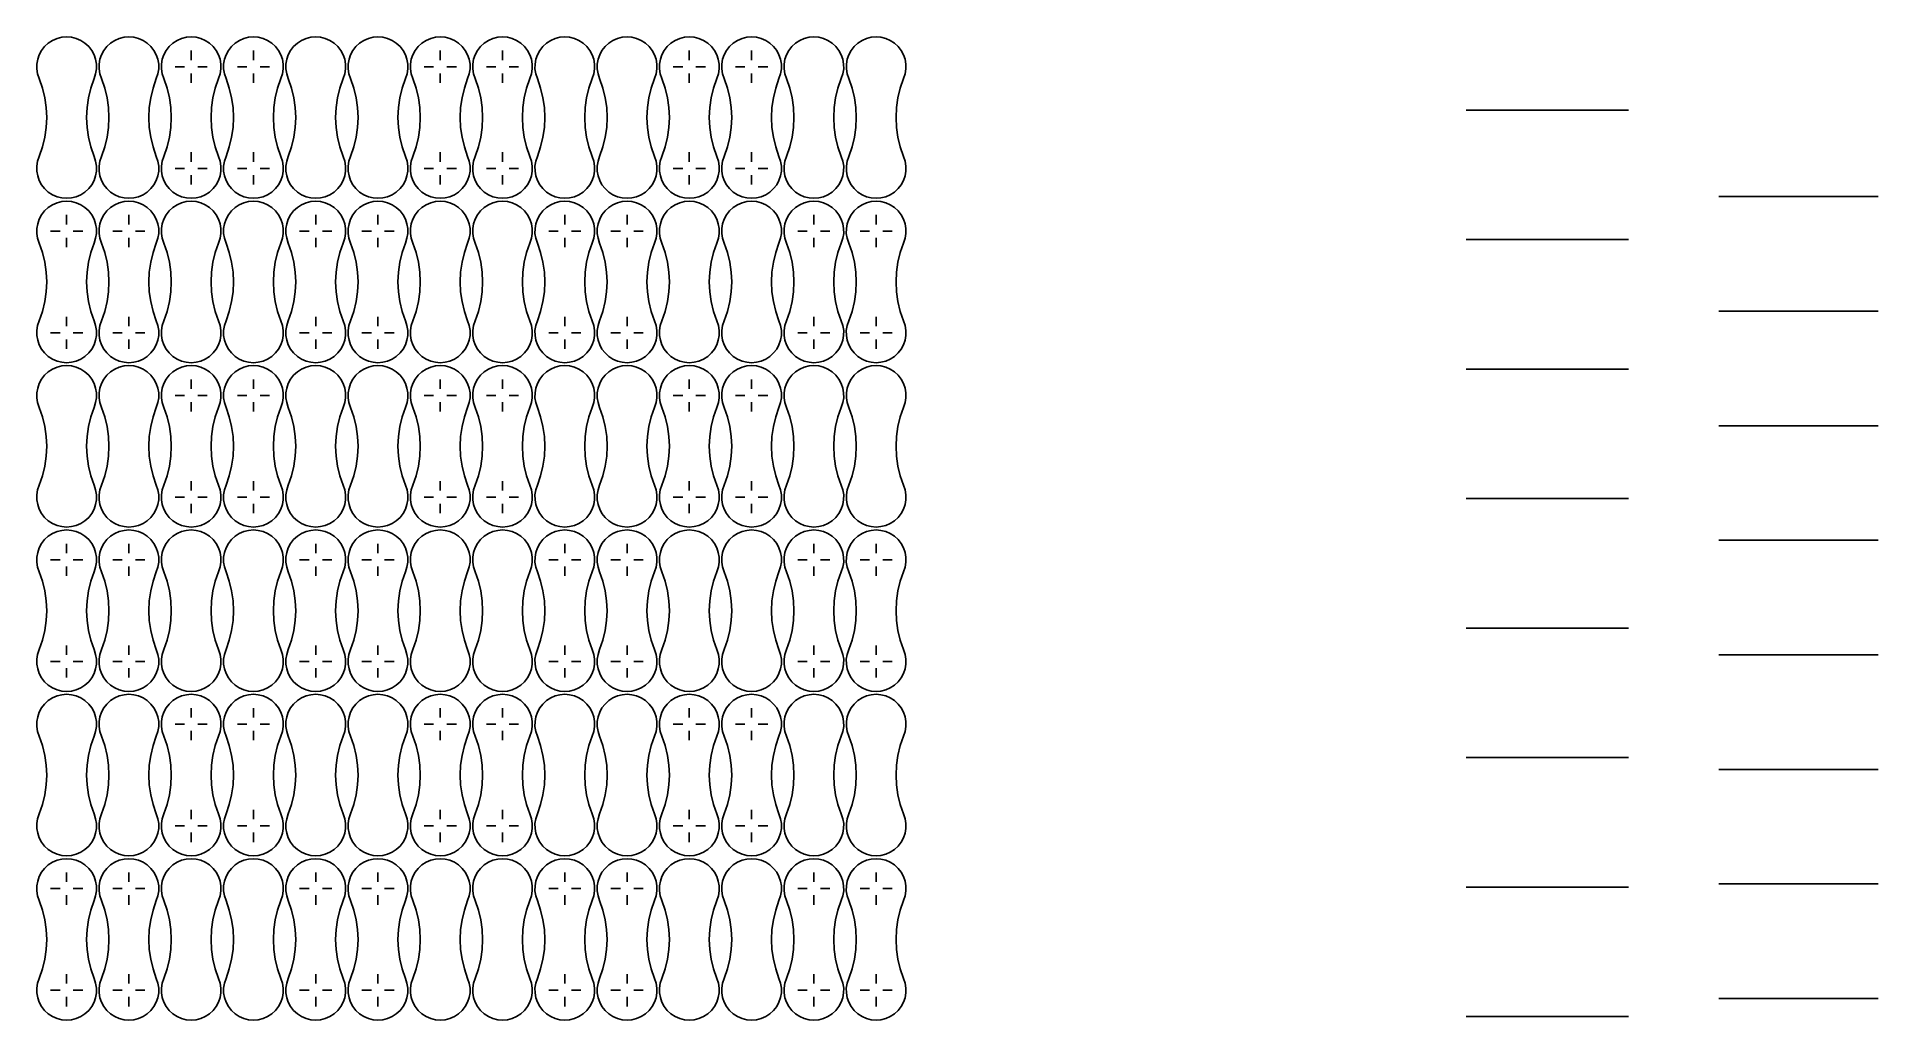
# Model space of a CAD drawing. Extents: x -429 to -60, y 583 to 781.
import ezdxf

# ---------------------------------------------------------------- set-up
doc = ezdxf.new("R2010")
doc.units = 0

msp = doc.modelspace()

# ---------------------------------------------------------------- linework, layer by layer
at = {"layer": 'Layer 1'}
for p, q in [((-426.082539, 780.207234), (-426.932, 779.655)), ((-425.172188, 780.601687), (-426.082539, 780.207234)), ((-424.221242, 780.838359), (-425.172188, 780.601687)), ((-423.25, 780.91725), (-424.221242, 780.838359)), ((-422.278758, 780.838359), (-423.25, 780.91725)), ((-421.327812, 780.601687), (-422.278758, 780.838359)), ((-420.417461, 780.207234), (-421.327812, 780.601687)), ((-419.568, 779.655), (-420.417461, 780.207234)), ((-413.582539, 780.207234), (-414.432, 779.655)), ((-412.672188, 780.601687), (-413.582539, 780.207234)), ((-411.721242, 780.838359), (-412.672188, 780.601687)), ((-410.75, 780.91725), (-411.721242, 780.838359)), ((-409.778758, 780.838359), (-410.75, 780.91725)), ((-408.827812, 780.601687), (-409.778758, 780.838359)), ((-407.917461, 780.207234), (-408.827812, 780.601687)), ((-407.068, 779.655), (-407.917461, 780.207234)), ((-401.081582, 780.207234), (-401.931, 779.655)), ((-400.171344, 780.601687), (-401.081582, 780.207234)), ((-399.220559, 780.838359), (-400.171344, 780.601687)), ((-398.2495, 780.91725), (-399.220559, 780.838359)), ((-397.278441, 780.838359), (-398.2495, 780.91725)), ((-396.327656, 780.601687), (-397.278441, 780.838359)), ((-395.417418, 780.207234), (-396.327656, 780.601687)), ((-394.568, 779.655), (-395.417418, 780.207234)), ((-388.581582, 780.207234), (-389.431, 779.655)), ((-387.671344, 780.601687), (-388.581582, 780.207234)), ((-386.720559, 780.838359), (-387.671344, 780.601687)), ((-385.7495, 780.91725), (-386.720559, 780.838359)), ((-384.778441, 780.838359), (-385.7495, 780.91725)), ((-383.827656, 780.601687), (-384.778441, 780.838359)), ((-382.917418, 780.207234), (-383.827656, 780.601687)), ((-382.068, 779.655), (-382.917418, 780.207234)), ((-376.081539, 780.207234), (-376.931, 779.655)), ((-375.171187, 780.601687), (-376.081539, 780.207234)), ((-374.220242, 780.838359), (-375.171187, 780.601687)), ((-373.249, 780.91725), (-374.220242, 780.838359)), ((-372.277758, 780.838359), (-373.249, 780.91725)), ((-371.326812, 780.601687), (-372.277758, 780.838359)), ((-370.416461, 780.207234), (-371.326812, 780.601687)), ((-369.567, 779.655), (-370.416461, 780.207234)), ((-363.581539, 780.207234), (-364.431, 779.655)), ((-362.671187, 780.601687), (-363.581539, 780.207234)), ((-361.720242, 780.838359), (-362.671187, 780.601687)), ((-360.749, 780.91725), (-361.720242, 780.838359)), ((-359.777758, 780.838359), (-360.749, 780.91725)), ((-358.826812, 780.601687), (-359.777758, 780.838359)), ((-357.916461, 780.207234), (-358.826812, 780.601687)), ((-357.067, 779.655), (-357.916461, 780.207234)), ((-351.081582, 780.207234), (-351.931, 779.655)), ((-350.171344, 780.601687), (-351.081582, 780.207234)), ((-349.220559, 780.838359), (-350.171344, 780.601687)), ((-348.2495, 780.91725), (-349.220559, 780.838359)), ((-347.278441, 780.838359), (-348.2495, 780.91725)), ((-346.327656, 780.601687), (-347.278441, 780.838359)), ((-345.417418, 780.207234), (-346.327656, 780.601687)), ((-344.568, 779.655), (-345.417418, 780.207234)), ((-338.581582, 780.207234), (-339.431, 779.655)), ((-337.671344, 780.601687), (-338.581582, 780.207234)), ((-336.720559, 780.838359), (-337.671344, 780.601687)), ((-335.7495, 780.91725), (-336.720559, 780.838359)), ((-334.778441, 780.838359), (-335.7495, 780.91725)), ((-333.827656, 780.601687), (-334.778441, 780.838359)), ((-332.917418, 780.207234), (-333.827656, 780.601687)), ((-332.068, 779.655), (-332.917418, 780.207234)), ((-326.081539, 780.207234), (-326.931, 779.655)), ((-325.171187, 780.601687), (-326.081539, 780.207234)), ((-324.220242, 780.838359), (-325.171187, 780.601687)), ((-323.249, 780.91725), (-324.220242, 780.838359)), ((-322.277758, 780.838359), (-323.249, 780.91725)), ((-321.326812, 780.601687), (-322.277758, 780.838359)), ((-320.416461, 780.207234), (-321.326812, 780.601687)), ((-319.567, 779.655), (-320.416461, 780.207234)), ((-313.581539, 780.207234), (-314.431, 779.655)), ((-312.671187, 780.601687), (-313.581539, 780.207234)), ((-311.720242, 780.838359), (-312.671187, 780.601687)), ((-310.749, 780.91725), (-311.720242, 780.838359)), ((-309.777758, 780.838359), (-310.749, 780.91725)), ((-308.826812, 780.601687), (-309.777758, 780.838359)), ((-307.916461, 780.207234), (-308.826812, 780.601687)), ((-307.067, 779.655), (-307.916461, 780.207234)), ((-301.081582, 780.207234), (-301.931, 779.655)), ((-300.171344, 780.601687), (-301.081582, 780.207234)), ((-299.220559, 780.838359), (-300.171344, 780.601687)), ((-298.2495, 780.91725), (-299.220559, 780.838359)), ((-297.278441, 780.838359), (-298.2495, 780.91725)), ((-296.327656, 780.601687), (-297.278441, 780.838359)), ((-295.417418, 780.207234), (-296.327656, 780.601687)), ((-294.568, 779.655), (-295.417418, 780.207234)), ((-288.581582, 780.207234), (-289.431, 779.655)), ((-287.671344, 780.601687), (-288.581582, 780.207234)), ((-286.720559, 780.838359), (-287.671344, 780.601687)), ((-285.7495, 780.91725), (-286.720559, 780.838359)), ((-284.778441, 780.838359), (-285.7495, 780.91725)), ((-283.827656, 780.601687), (-284.778441, 780.838359)), ((-282.917418, 780.207234), (-283.827656, 780.601687)), ((-282.068, 779.655), (-282.917418, 780.207234)), ((-276.081539, 780.207234), (-276.931, 779.655)), ((-275.171187, 780.601687), (-276.081539, 780.207234)), ((-274.220242, 780.838359), (-275.171187, 780.601687)), ((-273.249, 780.91725), (-274.220242, 780.838359)), ((-272.277758, 780.838359), (-273.249, 780.91725)), ((-271.326812, 780.601687), (-272.277758, 780.838359)), ((-270.416461, 780.207234), (-271.326812, 780.601687)), ((-269.567, 779.655), (-270.416461, 780.207234)), ((-263.581539, 780.207234), (-264.431, 779.655)), ((-262.671187, 780.601687), (-263.581539, 780.207234)), ((-261.720242, 780.838359), (-262.671187, 780.601687)), ((-260.749, 780.91725), (-261.720242, 780.838359)), ((-259.777758, 780.838359), (-260.749, 780.91725)), ((-258.826812, 780.601687), (-259.777758, 780.838359)), ((-257.916461, 780.207234), (-258.826812, 780.601687)), ((-257.067, 779.655), (-257.916461, 780.207234)), ((-429.06425, 776.399125), (-429.227527, 775.438584)), ((-428.748066, 777.320713), (-429.06425, 776.399125)), ((-428.283969, 778.183672), (-428.748066, 777.320713)), ((-427.676949, 778.968326), (-428.283969, 778.183672)), ((-426.932, 779.655), (-427.676949, 778.968326)), ((-418.823051, 778.968326), (-419.568, 779.655)), ((-418.216031, 778.183672), (-418.823051, 778.968326)), ((-417.751934, 777.320713), (-418.216031, 778.183672)), ((-417.43575, 776.399125), (-417.751934, 777.320713)), ((-417.272473, 775.438584), (-417.43575, 776.399125)), ((-416.56425, 776.399125), (-416.727527, 775.438584)), ((-416.248066, 777.320713), (-416.56425, 776.399125)), ((-415.783969, 778.183672), (-416.248066, 777.320713)), ((-415.176949, 778.968326), (-415.783969, 778.183672)), ((-414.432, 779.655), (-415.176949, 778.968326)), ((-406.323051, 778.968326), (-407.068, 779.655)), ((-405.716031, 778.183672), (-406.323051, 778.968326)), ((-405.251934, 777.320713), (-405.716031, 778.183672)), ((-404.93575, 776.399125), (-405.251934, 777.320713)), ((-404.772473, 775.438584), (-404.93575, 776.399125)), ((-404.06375, 776.399), (-404.227211, 775.43834)), ((-403.747383, 777.32066), (-404.06375, 776.399)), ((-403.283125, 778.183656), (-403.747383, 777.32066)), ((-402.675992, 778.968324), (-403.283125, 778.183656)), ((-401.931, 779.655), (-402.675992, 778.968324)), ((-398.25, 776.247), (-398.25, 778.147)), ((-393.82301, 778.968324), (-394.568, 779.655)), ((-393.215891, 778.183656), (-393.82301, 778.968324)), ((-392.75167, 777.32066), (-393.215891, 778.183656)), ((-392.435375, 776.399), (-392.75167, 777.32066)), ((-392.272033, 775.43834), (-392.435375, 776.399)), ((-391.56375, 776.399), (-391.727211, 775.43834)), ((-391.247383, 777.32066), (-391.56375, 776.399)), ((-390.783125, 778.183656), (-391.247383, 777.32066)), ((-390.175992, 778.968324), (-390.783125, 778.183656)), ((-389.431, 779.655), (-390.175992, 778.968324)), ((-385.75, 776.247), (-385.75, 778.147)), ((-381.32301, 778.968324), (-382.068, 779.655)), ((-380.715891, 778.183656), (-381.32301, 778.968324)), ((-380.25167, 777.32066), (-380.715891, 778.183656)), ((-379.935375, 776.399), (-380.25167, 777.32066)), ((-379.772033, 775.43834), (-379.935375, 776.399)), ((-379.06325, 776.399125), (-379.226527, 775.438584)), ((-378.747066, 777.320713), (-379.06325, 776.399125)), ((-378.282969, 778.183672), (-378.747066, 777.320713)), ((-377.675949, 778.968326), (-378.282969, 778.183672)), ((-376.931, 779.655), (-377.675949, 778.968326)), ((-368.822051, 778.968326), (-369.567, 779.655)), ((-368.215031, 778.183672), (-368.822051, 778.968326)), ((-367.750934, 777.320713), (-368.215031, 778.183672)), ((-367.43475, 776.399125), (-367.750934, 777.320713)), ((-367.271473, 775.438584), (-367.43475, 776.399125)), ((-366.56325, 776.399125), (-366.726527, 775.438584)), ((-366.247066, 777.320713), (-366.56325, 776.399125)), ((-365.782969, 778.183672), (-366.247066, 777.320713)), ((-365.175949, 778.968326), (-365.782969, 778.183672)), ((-364.431, 779.655), (-365.175949, 778.968326)), ((-356.322051, 778.968326), (-357.067, 779.655)), ((-355.715031, 778.183672), (-356.322051, 778.968326)), ((-355.250934, 777.320713), (-355.715031, 778.183672)), ((-354.93475, 776.399125), (-355.250934, 777.320713)), ((-354.771473, 775.438584), (-354.93475, 776.399125)), ((-354.06375, 776.399), (-354.227211, 775.43834)), ((-353.747383, 777.32066), (-354.06375, 776.399)), ((-353.283125, 778.183656), (-353.747383, 777.32066)), ((-352.675992, 778.968324), (-353.283125, 778.183656)), ((-351.931, 779.655), (-352.675992, 778.968324)), ((-348.25, 776.247), (-348.25, 778.147)), ((-343.82301, 778.968324), (-344.568, 779.655)), ((-343.215891, 778.183656), (-343.82301, 778.968324)), ((-342.75167, 777.32066), (-343.215891, 778.183656)), ((-342.435375, 776.399), (-342.75167, 777.32066)), ((-342.272033, 775.43834), (-342.435375, 776.399)), ((-341.56375, 776.399), (-341.727211, 775.43834)), ((-341.247383, 777.32066), (-341.56375, 776.399)), ((-340.783125, 778.183656), (-341.247383, 777.32066)), ((-340.175992, 778.968324), (-340.783125, 778.183656)), ((-339.431, 779.655), (-340.175992, 778.968324)), ((-335.75, 776.247), (-335.75, 778.147)), ((-331.32301, 778.968324), (-332.068, 779.655)), ((-330.715891, 778.183656), (-331.32301, 778.968324)), ((-330.25167, 777.32066), (-330.715891, 778.183656)), ((-329.935375, 776.399), (-330.25167, 777.32066)), ((-329.772033, 775.43834), (-329.935375, 776.399)), ((-329.06325, 776.399125), (-329.226527, 775.438584)), ((-328.747066, 777.320713), (-329.06325, 776.399125)), ((-328.282969, 778.183672), (-328.747066, 777.320713)), ((-327.675949, 778.968326), (-328.282969, 778.183672)), ((-326.931, 779.655), (-327.675949, 778.968326)), ((-318.822051, 778.968326), (-319.567, 779.655)), ((-318.215031, 778.183672), (-318.822051, 778.968326)), ((-317.750934, 777.320713), (-318.215031, 778.183672)), ((-317.43475, 776.399125), (-317.750934, 777.320713)), ((-317.271473, 775.438584), (-317.43475, 776.399125)), ((-316.56325, 776.399125), (-316.726527, 775.438584)), ((-316.247066, 777.320713), (-316.56325, 776.399125)), ((-315.782969, 778.183672), (-316.247066, 777.320713)), ((-315.175949, 778.968326), (-315.782969, 778.183672)), ((-314.431, 779.655), (-315.175949, 778.968326)), ((-306.322051, 778.968326), (-307.067, 779.655)), ((-305.715031, 778.183672), (-306.322051, 778.968326)), ((-305.250934, 777.320713), (-305.715031, 778.183672)), ((-304.93475, 776.399125), (-305.250934, 777.320713)), ((-304.771473, 775.438584), (-304.93475, 776.399125)), ((-304.06375, 776.399), (-304.227211, 775.43834)), ((-303.747383, 777.32066), (-304.06375, 776.399)), ((-303.283125, 778.183656), (-303.747383, 777.32066)), ((-302.675992, 778.968324), (-303.283125, 778.183656)), ((-301.931, 779.655), (-302.675992, 778.968324)), ((-298.25, 776.247), (-298.25, 778.147)), ((-293.82301, 778.968324), (-294.568, 779.655)), ((-293.215891, 778.183656), (-293.82301, 778.968324)), ((-292.75167, 777.32066), (-293.215891, 778.183656)), ((-292.435375, 776.399), (-292.75167, 777.32066)), ((-292.272033, 775.43834), (-292.435375, 776.399)), ((-291.56375, 776.399), (-291.727211, 775.43834)), ((-291.247383, 777.32066), (-291.56375, 776.399)), ((-290.783125, 778.183656), (-291.247383, 777.32066)), ((-290.175992, 778.968324), (-290.783125, 778.183656)), ((-289.431, 779.655), (-290.175992, 778.968324)), ((-285.75, 776.247), (-285.75, 778.147)), ((-281.32301, 778.968324), (-282.068, 779.655)), ((-280.715891, 778.183656), (-281.32301, 778.968324)), ((-280.25167, 777.32066), (-280.715891, 778.183656)), ((-279.935375, 776.399), (-280.25167, 777.32066)), ((-279.772033, 775.43834), (-279.935375, 776.399)), ((-279.06325, 776.399125), (-279.226527, 775.438584)), ((-278.747066, 777.320713), (-279.06325, 776.399125)), ((-278.282969, 778.183672), (-278.747066, 777.320713)), ((-277.675949, 778.968326), (-278.282969, 778.183672)), ((-276.931, 779.655), (-277.675949, 778.968326)), ((-268.822051, 778.968326), (-269.567, 779.655)), ((-268.215031, 778.183672), (-268.822051, 778.968326)), ((-267.750934, 777.320713), (-268.215031, 778.183672)), ((-267.43475, 776.399125), (-267.750934, 777.320713)), ((-267.271473, 775.438584), (-267.43475, 776.399125)), ((-266.56325, 776.399125), (-266.726527, 775.438584)), ((-266.247066, 777.320713), (-266.56325, 776.399125)), ((-265.782969, 778.183672), (-266.247066, 777.320713)), ((-265.175949, 778.968326), (-265.782969, 778.183672)), ((-264.431, 779.655), (-265.175949, 778.968326)), ((-256.322051, 778.968326), (-257.067, 779.655)), ((-255.715031, 778.183672), (-256.322051, 778.968326)), ((-255.250934, 777.320713), (-255.715031, 778.183672)), ((-254.93475, 776.399125), (-255.250934, 777.320713)), ((-254.771473, 775.438584), (-254.93475, 776.399125)), ((-429.227527, 775.438584), (-429.232906, 774.458766)), ((-429.232906, 774.458766), (-429.075395, 773.479346)), ((-429.075395, 773.479346), (-428.75, 772.52)), ((-417.75, 772.52), (-417.424605, 773.479346)), ((-417.424605, 773.479346), (-417.267094, 774.458766)), ((-417.267094, 774.458766), (-417.272473, 775.438584)), ((-416.727527, 775.438584), (-416.732906, 774.458766)), ((-416.732906, 774.458766), (-416.575395, 773.479346)), ((-416.575395, 773.479346), (-416.25, 772.52)), ((-405.25, 772.52), (-404.924605, 773.479346)), ((-404.924605, 773.479346), (-404.767094, 774.458766)), ((-404.767094, 774.458766), (-404.772473, 775.438584)), ((-404.227211, 775.43834), (-404.23275, 774.458344)), ((-404.23275, 774.458344), (-404.075352, 773.478676)), ((-404.075352, 773.478676), (-403.75, 772.519)), ((-399.58, 774.917), (-401.48, 774.917)), ((-398.25, 773.587), (-398.25, 771.687)), ((-396.92, 774.917), (-395.02, 774.917)), ((-392.75, 772.519), (-392.424318, 773.478676)), ((-392.424318, 773.478676), (-392.266672, 774.458344)), ((-392.266672, 774.458344), (-392.272033, 775.43834)), ((-391.727211, 775.43834), (-391.73275, 774.458344)), ((-391.73275, 774.458344), (-391.575352, 773.478676)), ((-391.575352, 773.478676), (-391.25, 772.519)), ((-387.08, 774.917), (-388.98, 774.917)), ((-385.75, 773.587), (-385.75, 771.687)), ((-384.42, 774.917), (-382.52, 774.917)), ((-380.25, 772.519), (-379.924318, 773.478676)), ((-379.924318, 773.478676), (-379.766672, 774.458344)), ((-379.766672, 774.458344), (-379.772033, 775.43834)), ((-379.226527, 775.438584), (-379.231906, 774.458766)), ((-379.231906, 774.458766), (-379.074395, 773.479346)), ((-379.074395, 773.479346), (-378.749, 772.52)), ((-367.749, 772.52), (-367.423605, 773.479346)), ((-367.423605, 773.479346), (-367.266094, 774.458766)), ((-367.266094, 774.458766), (-367.271473, 775.438584)), ((-366.726527, 775.438584), (-366.731906, 774.458766)), ((-366.731906, 774.458766), (-366.574395, 773.479346)), ((-366.574395, 773.479346), (-366.249, 772.52)), ((-355.249, 772.52), (-354.923605, 773.479346)), ((-354.923605, 773.479346), (-354.766094, 774.458766)), ((-354.766094, 774.458766), (-354.771473, 775.438584)), ((-354.227211, 775.43834), (-354.23275, 774.458344)), ((-354.23275, 774.458344), (-354.075352, 773.478676)), ((-354.075352, 773.478676), (-353.75, 772.519)), ((-349.58, 774.917), (-351.48, 774.917)), ((-348.25, 773.587), (-348.25, 771.687)), ((-346.92, 774.917), (-345.02, 774.917)), ((-342.75, 772.519), (-342.424318, 773.478676)), ((-342.424318, 773.478676), (-342.266672, 774.458344)), ((-342.266672, 774.458344), (-342.272033, 775.43834)), ((-341.727211, 775.43834), (-341.73275, 774.458344)), ((-341.73275, 774.458344), (-341.575352, 773.478676)), ((-341.575352, 773.478676), (-341.25, 772.519)), ((-337.08, 774.917), (-338.98, 774.917)), ((-335.75, 773.587), (-335.75, 771.687)), ((-334.42, 774.917), (-332.52, 774.917)), ((-330.25, 772.519), (-329.924318, 773.478676)), ((-329.924318, 773.478676), (-329.766672, 774.458344)), ((-329.766672, 774.458344), (-329.772033, 775.43834)), ((-329.226527, 775.438584), (-329.231906, 774.458766)), ((-329.231906, 774.458766), (-329.074395, 773.479346)), ((-329.074395, 773.479346), (-328.749, 772.52)), ((-317.749, 772.52), (-317.423605, 773.479346)), ((-317.423605, 773.479346), (-317.266094, 774.458766)), ((-317.266094, 774.458766), (-317.271473, 775.438584)), ((-316.726527, 775.438584), (-316.731906, 774.458766)), ((-316.731906, 774.458766), (-316.574395, 773.479346)), ((-316.574395, 773.479346), (-316.249, 772.52)), ((-305.249, 772.52), (-304.923605, 773.479346)), ((-304.923605, 773.479346), (-304.766094, 774.458766)), ((-304.766094, 774.458766), (-304.771473, 775.438584)), ((-304.227211, 775.43834), (-304.23275, 774.458344)), ((-304.23275, 774.458344), (-304.075352, 773.478676)), ((-304.075352, 773.478676), (-303.75, 772.519)), ((-299.58, 774.917), (-301.48, 774.917)), ((-298.25, 773.587), (-298.25, 771.687)), ((-296.92, 774.917), (-295.02, 774.917)), ((-292.75, 772.519), (-292.424318, 773.478676)), ((-292.424318, 773.478676), (-292.266672, 774.458344)), ((-292.266672, 774.458344), (-292.272033, 775.43834)), ((-291.727211, 775.43834), (-291.73275, 774.458344)), ((-291.73275, 774.458344), (-291.575352, 773.478676)), ((-291.575352, 773.478676), (-291.25, 772.519)), ((-287.08, 774.917), (-288.98, 774.917)), ((-285.75, 773.587), (-285.75, 771.687)), ((-284.42, 774.917), (-282.52, 774.917)), ((-280.25, 772.519), (-279.924318, 773.478676)), ((-279.924318, 773.478676), (-279.766672, 774.458344)), ((-279.766672, 774.458344), (-279.772033, 775.43834)), ((-279.226527, 775.438584), (-279.231906, 774.458766)), ((-279.231906, 774.458766), (-279.074395, 773.479346)), ((-279.074395, 773.479346), (-278.749, 772.52)), ((-267.749, 772.52), (-267.423605, 773.479346)), ((-267.423605, 773.479346), (-267.266094, 774.458766)), ((-267.266094, 774.458766), (-267.271473, 775.438584)), ((-266.726527, 775.438584), (-266.731906, 774.458766)), ((-266.731906, 774.458766), (-266.574395, 773.479346)), ((-266.574395, 773.479346), (-266.249, 772.52)), ((-255.249, 772.52), (-254.923605, 773.479346)), ((-254.923605, 773.479346), (-254.766094, 774.458766)), ((-254.766094, 774.458766), (-254.771473, 775.438584)), ((-428.75, 772.52), (-428.09375, 770.614295)), ((-428.09375, 770.614295), (-427.625, 768.668172)), ((-418.875, 768.668172), (-418.40625, 770.614295)), ((-418.40625, 770.614295), (-417.75, 772.52)), ((-416.25, 772.52), (-415.59375, 770.614295)), ((-415.59375, 770.614295), (-415.125, 768.668172)), ((-406.375, 768.668172), (-405.90625, 770.614295)), ((-405.90625, 770.614295), (-405.25, 772.52)), ((-403.75, 772.519), (-403.09375, 770.613625)), ((-403.09375, 770.613625), (-402.625, 768.66775)), ((-393.875, 768.66775), (-393.40625, 770.613625)), ((-393.40625, 770.613625), (-392.75, 772.519)), ((-391.25, 772.519), (-390.59375, 770.613625)), ((-390.59375, 770.613625), (-390.125, 768.66775)), ((-381.375, 768.66775), (-380.90625, 770.613625)), ((-380.90625, 770.613625), (-380.25, 772.519)), ((-378.749, 772.52), (-378.09275, 770.614295)), ((-378.09275, 770.614295), (-377.624, 768.668172)), ((-368.874, 768.668172), (-368.40525, 770.614295)), ((-368.40525, 770.614295), (-367.749, 772.52)), ((-366.249, 772.52), (-365.59275, 770.614295)), ((-365.59275, 770.614295), (-365.124, 768.668172)), ((-356.374, 768.668172), (-355.90525, 770.614295)), ((-355.90525, 770.614295), (-355.249, 772.52)), ((-353.75, 772.519), (-353.09375, 770.613625)), ((-353.09375, 770.613625), (-352.625, 768.66775)), ((-343.875, 768.66775), (-343.40625, 770.613625)), ((-343.40625, 770.613625), (-342.75, 772.519)), ((-341.25, 772.519), (-340.59375, 770.613625)), ((-340.59375, 770.613625), (-340.125, 768.66775)), ((-331.375, 768.66775), (-330.90625, 770.613625)), ((-330.90625, 770.613625), (-330.25, 772.519)), ((-328.749, 772.52), (-328.09275, 770.614295)), ((-328.09275, 770.614295), (-327.624, 768.668172)), ((-318.874, 768.668172), (-318.40525, 770.614295)), ((-318.40525, 770.614295), (-317.749, 772.52)), ((-316.249, 772.52), (-315.59275, 770.614295)), ((-315.59275, 770.614295), (-315.124, 768.668172)), ((-306.374, 768.668172), (-305.90525, 770.614295)), ((-305.90525, 770.614295), (-305.249, 772.52)), ((-303.75, 772.519), (-303.09375, 770.613625)), ((-303.09375, 770.613625), (-302.625, 768.66775)), ((-293.875, 768.66775), (-293.40625, 770.613625)), ((-293.40625, 770.613625), (-292.75, 772.519)), ((-291.25, 772.519), (-290.59375, 770.613625)), ((-290.59375, 770.613625), (-290.125, 768.66775)), ((-281.375, 768.66775), (-280.90625, 770.613625)), ((-280.90625, 770.613625), (-280.25, 772.519)), ((-278.749, 772.52), (-278.09275, 770.614295)), ((-278.09275, 770.614295), (-277.624, 768.668172)), ((-268.874, 768.668172), (-268.40525, 770.614295)), ((-268.40525, 770.614295), (-267.749, 772.52)), ((-266.249, 772.52), (-265.59275, 770.614295)), ((-265.59275, 770.614295), (-265.124, 768.668172)), ((-256.374, 768.668172), (-255.90525, 770.614295)), ((-255.90525, 770.614295), (-255.249, 772.52)), ((-427.625, 768.668172), (-427.34375, 766.695119)), ((-427.34375, 766.695119), (-427.25, 764.708625)), ((-419.25, 764.708625), (-419.15625, 766.695119)), ((-419.15625, 766.695119), (-418.875, 768.668172)), ((-415.125, 768.668172), (-414.84375, 766.695119)), ((-414.84375, 766.695119), (-414.75, 764.708625)), ((-406.75, 764.708625), (-406.65625, 766.695119)), ((-406.65625, 766.695119), (-406.375, 768.668172)), ((-402.625, 768.66775), (-402.34375, 766.694875)), ((-402.34375, 766.694875), (-402.25, 764.7085)), ((-394.25, 764.7085), (-394.15625, 766.694875)), ((-394.15625, 766.694875), (-393.875, 768.66775)), ((-390.125, 768.66775), (-389.84375, 766.694875)), ((-389.84375, 766.694875), (-389.75, 764.7085)), ((-381.75, 764.7085), (-381.65625, 766.694875)), ((-381.65625, 766.694875), (-381.375, 768.66775)), ((-377.624, 768.668172), (-377.34275, 766.695119)), ((-377.34275, 766.695119), (-377.249, 764.708625)), ((-369.249, 764.708625), (-369.15525, 766.695119)), ((-369.15525, 766.695119), (-368.874, 768.668172)), ((-365.124, 768.668172), (-364.84275, 766.695119)), ((-364.84275, 766.695119), (-364.749, 764.708625)), ((-356.749, 764.708625), (-356.65525, 766.695119)), ((-356.65525, 766.695119), (-356.374, 768.668172)), ((-352.625, 768.66775), (-352.34375, 766.694875)), ((-352.34375, 766.694875), (-352.25, 764.7085)), ((-344.25, 764.7085), (-344.15625, 766.694875)), ((-344.15625, 766.694875), (-343.875, 768.66775)), ((-340.125, 768.66775), (-339.84375, 766.694875)), ((-339.84375, 766.694875), (-339.75, 764.7085)), ((-331.75, 764.7085), (-331.65625, 766.694875)), ((-331.65625, 766.694875), (-331.375, 768.66775)), ((-327.624, 768.668172), (-327.34275, 766.695119)), ((-327.34275, 766.695119), (-327.249, 764.708625)), ((-319.249, 764.708625), (-319.15525, 766.695119)), ((-319.15525, 766.695119), (-318.874, 768.668172)), ((-315.124, 768.668172), (-314.84275, 766.695119)), ((-314.84275, 766.695119), (-314.749, 764.708625)), ((-306.749, 764.708625), (-306.65525, 766.695119)), ((-306.65525, 766.695119), (-306.374, 768.668172)), ((-302.625, 768.66775), (-302.34375, 766.694875)), ((-302.34375, 766.694875), (-302.25, 764.7085)), ((-294.25, 764.7085), (-294.15625, 766.694875)), ((-294.15625, 766.694875), (-293.875, 768.66775)), ((-290.125, 768.66775), (-289.84375, 766.694875)), ((-289.84375, 766.694875), (-289.75, 764.7085)), ((-281.75, 764.7085), (-281.65625, 766.694875)), ((-281.65625, 766.694875), (-281.375, 768.66775)), ((-277.624, 768.668172), (-277.34275, 766.695119)), ((-277.34275, 766.695119), (-277.249, 764.708625)), ((-269.249, 764.708625), (-269.15525, 766.695119)), ((-269.15525, 766.695119), (-268.874, 768.668172)), ((-265.124, 768.668172), (-264.84275, 766.695119)), ((-264.84275, 766.695119), (-264.749, 764.708625)), ((-256.749, 764.708625), (-256.65525, 766.695119)), ((-256.65525, 766.695119), (-256.374, 768.668172)), ((-142.314, 766.209), (-109.687, 766.209)), ((-427.34375, 762.722178), (-427.625, 760.749266)), ((-427.25, 764.708625), (-427.34375, 762.722178)), ((-419.15625, 762.722178), (-419.25, 764.708625)), ((-418.875, 760.749266), (-419.15625, 762.722178)), ((-414.84375, 762.722178), (-415.125, 760.749266)), ((-414.75, 764.708625), (-414.84375, 762.722178)), ((-406.65625, 762.722178), (-406.75, 764.708625)), ((-406.375, 760.749266), (-406.65625, 762.722178)), ((-402.34375, 762.722125), (-402.625, 760.74925)), ((-402.25, 764.7085), (-402.34375, 762.722125)), ((-394.15625, 762.722125), (-394.25, 764.7085)), ((-393.875, 760.74925), (-394.15625, 762.722125)), ((-389.84375, 762.722125), (-390.125, 760.74925)), ((-389.75, 764.7085), (-389.84375, 762.722125)), ((-381.65625, 762.722125), (-381.75, 764.7085)), ((-381.375, 760.74925), (-381.65625, 762.722125)), ((-377.34275, 762.722178), (-377.624, 760.749266)), ((-377.249, 764.708625), (-377.34275, 762.722178)), ((-369.15525, 762.722178), (-369.249, 764.708625)), ((-368.874, 760.749266), (-369.15525, 762.722178)), ((-364.84275, 762.722178), (-365.124, 760.749266)), ((-364.749, 764.708625), (-364.84275, 762.722178)), ((-356.65525, 762.722178), (-356.749, 764.708625)), ((-356.374, 760.749266), (-356.65525, 762.722178)), ((-352.34375, 762.722125), (-352.625, 760.74925)), ((-352.25, 764.7085), (-352.34375, 762.722125)), ((-344.15625, 762.722125), (-344.25, 764.7085)), ((-343.875, 760.74925), (-344.15625, 762.722125)), ((-339.84375, 762.722125), (-340.125, 760.74925)), ((-339.75, 764.7085), (-339.84375, 762.722125)), ((-331.65625, 762.722125), (-331.75, 764.7085)), ((-331.375, 760.74925), (-331.65625, 762.722125)), ((-327.34275, 762.722178), (-327.624, 760.749266)), ((-327.249, 764.708625), (-327.34275, 762.722178)), ((-319.15525, 762.722178), (-319.249, 764.708625)), ((-318.874, 760.749266), (-319.15525, 762.722178)), ((-314.84275, 762.722178), (-315.124, 760.749266)), ((-314.749, 764.708625), (-314.84275, 762.722178)), ((-306.65525, 762.722178), (-306.749, 764.708625)), ((-306.374, 760.749266), (-306.65525, 762.722178)), ((-302.34375, 762.722125), (-302.625, 760.74925)), ((-302.25, 764.7085), (-302.34375, 762.722125)), ((-294.15625, 762.722125), (-294.25, 764.7085)), ((-293.875, 760.74925), (-294.15625, 762.722125)), ((-289.84375, 762.722125), (-290.125, 760.74925)), ((-289.75, 764.7085), (-289.84375, 762.722125)), ((-281.65625, 762.722125), (-281.75, 764.7085)), ((-281.375, 760.74925), (-281.65625, 762.722125)), ((-277.34275, 762.722178), (-277.624, 760.749266)), ((-277.249, 764.708625), (-277.34275, 762.722178)), ((-269.15525, 762.722178), (-269.249, 764.708625)), ((-268.874, 760.749266), (-269.15525, 762.722178)), ((-264.84275, 762.722178), (-265.124, 760.749266)), ((-264.749, 764.708625), (-264.84275, 762.722178)), ((-256.65525, 762.722178), (-256.749, 764.708625)), ((-256.374, 760.749266), (-256.65525, 762.722178)), ((-428.09375, 758.803377), (-428.75, 756.898)), ((-427.625, 760.749266), (-428.09375, 758.803377)), ((-418.40625, 758.803377), (-418.875, 760.749266)), ((-417.75, 756.898), (-418.40625, 758.803377)), ((-415.59375, 758.803377), (-416.25, 756.898)), ((-415.125, 760.749266), (-415.59375, 758.803377)), ((-405.90625, 758.803377), (-406.375, 760.749266)), ((-405.25, 756.898), (-405.90625, 758.803377)), ((-403.09375, 758.803375), (-403.75, 756.898)), ((-402.625, 760.74925), (-403.09375, 758.803375)), ((-393.40625, 758.803375), (-393.875, 760.74925)), ((-392.75, 756.898), (-393.40625, 758.803375)), ((-390.59375, 758.803375), (-391.25, 756.898)), ((-390.125, 760.74925), (-390.59375, 758.803375)), ((-380.90625, 758.803375), (-381.375, 760.74925)), ((-380.25, 756.898), (-380.90625, 758.803375)), ((-378.09275, 758.803377), (-378.749, 756.898)), ((-377.624, 760.749266), (-378.09275, 758.803377)), ((-368.40525, 758.803377), (-368.874, 760.749266)), ((-367.749, 756.898), (-368.40525, 758.803377)), ((-365.59275, 758.803377), (-366.249, 756.898)), ((-365.124, 760.749266), (-365.59275, 758.803377)), ((-355.90525, 758.803377), (-356.374, 760.749266)), ((-355.249, 756.898), (-355.90525, 758.803377)), ((-353.09375, 758.803375), (-353.75, 756.898)), ((-352.625, 760.74925), (-353.09375, 758.803375)), ((-343.40625, 758.803375), (-343.875, 760.74925)), ((-342.75, 756.898), (-343.40625, 758.803375)), ((-340.59375, 758.803375), (-341.25, 756.898)), ((-340.125, 760.74925), (-340.59375, 758.803375)), ((-330.90625, 758.803375), (-331.375, 760.74925)), ((-330.25, 756.898), (-330.90625, 758.803375)), ((-328.09275, 758.803377), (-328.749, 756.898)), ((-327.624, 760.749266), (-328.09275, 758.803377)), ((-318.40525, 758.803377), (-318.874, 760.749266)), ((-317.749, 756.898), (-318.40525, 758.803377)), ((-315.59275, 758.803377), (-316.249, 756.898)), ((-315.124, 760.749266), (-315.59275, 758.803377)), ((-305.90525, 758.803377), (-306.374, 760.749266)), ((-305.249, 756.898), (-305.90525, 758.803377)), ((-303.09375, 758.803375), (-303.75, 756.898)), ((-302.625, 760.74925), (-303.09375, 758.803375)), ((-293.40625, 758.803375), (-293.875, 760.74925)), ((-292.75, 756.898), (-293.40625, 758.803375)), ((-290.59375, 758.803375), (-291.25, 756.898)), ((-290.125, 760.74925), (-290.59375, 758.803375)), ((-280.90625, 758.803375), (-281.375, 760.74925)), ((-280.25, 756.898), (-280.90625, 758.803375)), ((-278.09275, 758.803377), (-278.749, 756.898)), ((-277.624, 760.749266), (-278.09275, 758.803377)), ((-268.40525, 758.803377), (-268.874, 760.749266)), ((-267.749, 756.898), (-268.40525, 758.803377)), ((-265.59275, 758.803377), (-266.249, 756.898)), ((-265.124, 760.749266), (-265.59275, 758.803377)), ((-255.90525, 758.803377), (-256.374, 760.749266)), ((-255.249, 756.898), (-255.90525, 758.803377)), ((-429.075395, 755.938654), (-429.232906, 754.959234)), ((-429.232906, 754.959234), (-429.227527, 753.979416)), ((-428.75, 756.898), (-429.075395, 755.938654)), ((-417.424605, 755.938654), (-417.75, 756.898)), ((-417.267094, 754.959234), (-417.424605, 755.938654)), ((-417.272473, 753.979416), (-417.267094, 754.959234)), ((-416.575395, 755.938654), (-416.732906, 754.959234)), ((-416.732906, 754.959234), (-416.727527, 753.979416)), ((-416.25, 756.898), (-416.575395, 755.938654)), ((-404.924605, 755.938654), (-405.25, 756.898)), ((-404.767094, 754.959234), (-404.924605, 755.938654)), ((-404.772473, 753.979416), (-404.767094, 754.959234)), ((-404.075352, 755.938365), (-404.23275, 754.958797)), ((-404.23275, 754.958797), (-404.227211, 753.978924)), ((-403.75, 756.898), (-404.075352, 755.938365)), ((-399.58, 754.5), (-401.48, 754.5)), ((-398.25, 755.83), (-398.25, 757.73)), ((-396.92, 754.5), (-395.02, 754.5)), ((-392.424318, 755.938365), (-392.75, 756.898)), ((-392.266672, 754.958797), (-392.424318, 755.938365)), ((-392.272033, 753.978924), (-392.266672, 754.958797)), ((-391.575352, 755.938365), (-391.73275, 754.958797)), ((-391.73275, 754.958797), (-391.727211, 753.978924)), ((-391.25, 756.898), (-391.575352, 755.938365)), ((-387.08, 754.5), (-388.98, 754.5)), ((-385.75, 755.83), (-385.75, 757.73)), ((-384.42, 754.5), (-382.52, 754.5)), ((-379.924318, 755.938365), (-380.25, 756.898)), ((-379.766672, 754.958797), (-379.924318, 755.938365)), ((-379.772033, 753.978924), (-379.766672, 754.958797)), ((-379.074395, 755.938654), (-379.231906, 754.959234)), ((-379.231906, 754.959234), (-379.226527, 753.979416)), ((-378.749, 756.898), (-379.074395, 755.938654)), ((-367.423605, 755.938654), (-367.749, 756.898)), ((-367.266094, 754.959234), (-367.423605, 755.938654)), ((-367.271473, 753.979416), (-367.266094, 754.959234)), ((-366.574395, 755.938654), (-366.731906, 754.959234)), ((-366.731906, 754.959234), (-366.726527, 753.979416)), ((-366.249, 756.898), (-366.574395, 755.938654)), ((-354.923605, 755.938654), (-355.249, 756.898)), ((-354.766094, 754.959234), (-354.923605, 755.938654)), ((-354.771473, 753.979416), (-354.766094, 754.959234)), ((-354.075352, 755.938365), (-354.23275, 754.958797)), ((-354.23275, 754.958797), (-354.227211, 753.978924)), ((-353.75, 756.898), (-354.075352, 755.938365)), ((-349.58, 754.5), (-351.48, 754.5)), ((-348.25, 755.83), (-348.25, 757.73)), ((-346.92, 754.5), (-345.02, 754.5)), ((-342.424318, 755.938365), (-342.75, 756.898)), ((-342.266672, 754.958797), (-342.424318, 755.938365)), ((-342.272033, 753.978924), (-342.266672, 754.958797)), ((-341.575352, 755.938365), (-341.73275, 754.958797)), ((-341.73275, 754.958797), (-341.727211, 753.978924)), ((-341.25, 756.898), (-341.575352, 755.938365)), ((-337.08, 754.5), (-338.98, 754.5)), ((-335.75, 755.83), (-335.75, 757.73)), ((-334.42, 754.5), (-332.52, 754.5)), ((-329.924318, 755.938365), (-330.25, 756.898)), ((-329.766672, 754.958797), (-329.924318, 755.938365)), ((-329.772033, 753.978924), (-329.766672, 754.958797)), ((-329.074395, 755.938654), (-329.231906, 754.959234)), ((-329.231906, 754.959234), (-329.226527, 753.979416)), ((-328.749, 756.898), (-329.074395, 755.938654)), ((-317.423605, 755.938654), (-317.749, 756.898)), ((-317.266094, 754.959234), (-317.423605, 755.938654)), ((-317.271473, 753.979416), (-317.266094, 754.959234)), ((-316.574395, 755.938654), (-316.731906, 754.959234)), ((-316.731906, 754.959234), (-316.726527, 753.979416)), ((-316.249, 756.898), (-316.574395, 755.938654)), ((-304.923605, 755.938654), (-305.249, 756.898)), ((-304.766094, 754.959234), (-304.923605, 755.938654)), ((-304.771473, 753.979416), (-304.766094, 754.959234)), ((-304.075352, 755.938365), (-304.23275, 754.958797)), ((-304.23275, 754.958797), (-304.227211, 753.978924)), ((-303.75, 756.898), (-304.075352, 755.938365)), ((-299.58, 754.5), (-301.48, 754.5)), ((-298.25, 755.83), (-298.25, 757.73)), ((-296.92, 754.5), (-295.02, 754.5)), ((-292.424318, 755.938365), (-292.75, 756.898)), ((-292.266672, 754.958797), (-292.424318, 755.938365)), ((-292.272033, 753.978924), (-292.266672, 754.958797)), ((-291.575352, 755.938365), (-291.73275, 754.958797)), ((-291.73275, 754.958797), (-291.727211, 753.978924)), ((-291.25, 756.898), (-291.575352, 755.938365)), ((-287.08, 754.5), (-288.98, 754.5)), ((-285.75, 755.83), (-285.75, 757.73)), ((-284.42, 754.5), (-282.52, 754.5)), ((-279.924318, 755.938365), (-280.25, 756.898)), ((-279.766672, 754.958797), (-279.924318, 755.938365)), ((-279.772033, 753.978924), (-279.766672, 754.958797)), ((-279.074395, 755.938654), (-279.231906, 754.959234)), ((-279.231906, 754.959234), (-279.226527, 753.979416)), ((-278.749, 756.898), (-279.074395, 755.938654)), ((-267.423605, 755.938654), (-267.749, 756.898)), ((-267.266094, 754.959234), (-267.423605, 755.938654)), ((-267.271473, 753.979416), (-267.266094, 754.959234)), ((-266.574395, 755.938654), (-266.731906, 754.959234)), ((-266.731906, 754.959234), (-266.726527, 753.979416)), ((-266.249, 756.898), (-266.574395, 755.938654)), ((-254.923605, 755.938654), (-255.249, 756.898)), ((-254.766094, 754.959234), (-254.923605, 755.938654)), ((-254.771473, 753.979416), (-254.766094, 754.959234)), ((-429.227527, 753.979416), (-429.06425, 753.018875)), ((-429.06425, 753.018875), (-428.748066, 752.097287)), ((-428.748066, 752.097287), (-428.283969, 751.234328)), ((-428.283969, 751.234328), (-427.676949, 750.449674)), ((-427.676949, 750.449674), (-426.932, 749.763)), ((-419.568, 749.763), (-418.823051, 750.449674)), ((-418.823051, 750.449674), (-418.216031, 751.234328)), ((-418.216031, 751.234328), (-417.751934, 752.097287)), ((-417.751934, 752.097287), (-417.43575, 753.018875)), ((-417.43575, 753.018875), (-417.272473, 753.979416)), ((-416.727527, 753.979416), (-416.56425, 753.018875)), ((-416.56425, 753.018875), (-416.248066, 752.097287)), ((-416.248066, 752.097287), (-415.783969, 751.234328)), ((-415.783969, 751.234328), (-415.176949, 750.449674)), ((-415.176949, 750.449674), (-414.432, 749.763)), ((-407.068, 749.763), (-406.323051, 750.449674)), ((-406.323051, 750.449674), (-405.716031, 751.234328)), ((-405.716031, 751.234328), (-405.251934, 752.097287)), ((-405.251934, 752.097287), (-404.93575, 753.018875)), ((-404.93575, 753.018875), (-404.772473, 753.979416)), ((-404.227211, 753.978924), (-404.06375, 753.018375)), ((-404.06375, 753.018375), (-403.747383, 752.096779)), ((-403.747383, 752.096779), (-403.283125, 751.233766)), ((-403.283125, 751.233766), (-402.675992, 750.448963)), ((-402.675992, 750.448963), (-401.931, 749.762)), ((-398.25, 753.17), (-398.25, 751.27)), ((-394.568, 749.762), (-393.82301, 750.448963)), ((-393.82301, 750.448963), (-393.215891, 751.233766)), ((-393.215891, 751.233766), (-392.75167, 752.096779)), ((-392.75167, 752.096779), (-392.435375, 753.018375)), ((-392.435375, 753.018375), (-392.272033, 753.978924)), ((-391.727211, 753.978924), (-391.56375, 753.018375)), ((-391.56375, 753.018375), (-391.247383, 752.096779)), ((-391.247383, 752.096779), (-390.783125, 751.233766)), ((-390.783125, 751.233766), (-390.175992, 750.448963)), ((-390.175992, 750.448963), (-389.431, 749.762)), ((-385.75, 753.17), (-385.75, 751.27)), ((-382.068, 749.762), (-381.32301, 750.448963)), ((-381.32301, 750.448963), (-380.715891, 751.233766)), ((-380.715891, 751.233766), (-380.25167, 752.096779)), ((-380.25167, 752.096779), (-379.935375, 753.018375)), ((-379.935375, 753.018375), (-379.772033, 753.978924)), ((-379.226527, 753.979416), (-379.06325, 753.018875)), ((-379.06325, 753.018875), (-378.747066, 752.097287)), ((-378.747066, 752.097287), (-378.282969, 751.234328)), ((-378.282969, 751.234328), (-377.675949, 750.449674)), ((-377.675949, 750.449674), (-376.931, 749.763)), ((-369.567, 749.763), (-368.822051, 750.449674)), ((-368.822051, 750.449674), (-368.215031, 751.234328)), ((-368.215031, 751.234328), (-367.750934, 752.097287)), ((-367.750934, 752.097287), (-367.43475, 753.018875)), ((-367.43475, 753.018875), (-367.271473, 753.979416)), ((-366.726527, 753.979416), (-366.56325, 753.018875)), ((-366.56325, 753.018875), (-366.247066, 752.097287)), ((-366.247066, 752.097287), (-365.782969, 751.234328)), ((-365.782969, 751.234328), (-365.175949, 750.449674)), ((-365.175949, 750.449674), (-364.431, 749.763)), ((-357.067, 749.763), (-356.322051, 750.449674)), ((-356.322051, 750.449674), (-355.715031, 751.234328)), ((-355.715031, 751.234328), (-355.250934, 752.097287)), ((-355.250934, 752.097287), (-354.93475, 753.018875)), ((-354.93475, 753.018875), (-354.771473, 753.979416)), ((-354.227211, 753.978924), (-354.06375, 753.018375)), ((-354.06375, 753.018375), (-353.747383, 752.096779)), ((-353.747383, 752.096779), (-353.283125, 751.233766)), ((-353.283125, 751.233766), (-352.675992, 750.448963)), ((-352.675992, 750.448963), (-351.931, 749.762)), ((-348.25, 753.17), (-348.25, 751.27)), ((-344.568, 749.762), (-343.82301, 750.448963)), ((-343.82301, 750.448963), (-343.215891, 751.233766)), ((-343.215891, 751.233766), (-342.75167, 752.096779)), ((-342.75167, 752.096779), (-342.435375, 753.018375)), ((-342.435375, 753.018375), (-342.272033, 753.978924)), ((-341.727211, 753.978924), (-341.56375, 753.018375)), ((-341.56375, 753.018375), (-341.247383, 752.096779)), ((-341.247383, 752.096779), (-340.783125, 751.233766)), ((-340.783125, 751.233766), (-340.175992, 750.448963)), ((-340.175992, 750.448963), (-339.431, 749.762)), ((-335.75, 753.17), (-335.75, 751.27)), ((-332.068, 749.762), (-331.32301, 750.448963)), ((-331.32301, 750.448963), (-330.715891, 751.233766)), ((-330.715891, 751.233766), (-330.25167, 752.096779)), ((-330.25167, 752.096779), (-329.935375, 753.018375)), ((-329.935375, 753.018375), (-329.772033, 753.978924)), ((-329.226527, 753.979416), (-329.06325, 753.018875)), ((-329.06325, 753.018875), (-328.747066, 752.097287)), ((-328.747066, 752.097287), (-328.282969, 751.234328)), ((-328.282969, 751.234328), (-327.675949, 750.449674)), ((-327.675949, 750.449674), (-326.931, 749.763)), ((-319.567, 749.763), (-318.822051, 750.449674)), ((-318.822051, 750.449674), (-318.215031, 751.234328)), ((-318.215031, 751.234328), (-317.750934, 752.097287)), ((-317.750934, 752.097287), (-317.43475, 753.018875)), ((-317.43475, 753.018875), (-317.271473, 753.979416)), ((-316.726527, 753.979416), (-316.56325, 753.018875)), ((-316.56325, 753.018875), (-316.247066, 752.097287)), ((-316.247066, 752.097287), (-315.782969, 751.234328)), ((-315.782969, 751.234328), (-315.175949, 750.449674)), ((-315.175949, 750.449674), (-314.431, 749.763)), ((-307.067, 749.763), (-306.322051, 750.449674)), ((-306.322051, 750.449674), (-305.715031, 751.234328)), ((-305.715031, 751.234328), (-305.250934, 752.097287)), ((-305.250934, 752.097287), (-304.93475, 753.018875)), ((-304.93475, 753.018875), (-304.771473, 753.979416)), ((-304.227211, 753.978924), (-304.06375, 753.018375)), ((-304.06375, 753.018375), (-303.747383, 752.096779)), ((-303.747383, 752.096779), (-303.283125, 751.233766)), ((-303.283125, 751.233766), (-302.675992, 750.448963)), ((-302.675992, 750.448963), (-301.931, 749.762)), ((-298.25, 753.17), (-298.25, 751.27)), ((-294.568, 749.762), (-293.82301, 750.448963)), ((-293.82301, 750.448963), (-293.215891, 751.233766)), ((-293.215891, 751.233766), (-292.75167, 752.096779)), ((-292.75167, 752.096779), (-292.435375, 753.018375)), ((-292.435375, 753.018375), (-292.272033, 753.978924)), ((-291.727211, 753.978924), (-291.56375, 753.018375)), ((-291.56375, 753.018375), (-291.247383, 752.096779)), ((-291.247383, 752.096779), (-290.783125, 751.233766)), ((-290.783125, 751.233766), (-290.175992, 750.448963)), ((-290.175992, 750.448963), (-289.431, 749.762)), ((-285.75, 753.17), (-285.75, 751.27)), ((-282.068, 749.762), (-281.32301, 750.448963)), ((-281.32301, 750.448963), (-280.715891, 751.233766)), ((-280.715891, 751.233766), (-280.25167, 752.096779)), ((-280.25167, 752.096779), (-279.935375, 753.018375)), ((-279.935375, 753.018375), (-279.772033, 753.978924)), ((-279.226527, 753.979416), (-279.06325, 753.018875)), ((-279.06325, 753.018875), (-278.747066, 752.097287)), ((-278.747066, 752.097287), (-278.282969, 751.234328)), ((-278.282969, 751.234328), (-277.675949, 750.449674)), ((-277.675949, 750.449674), (-276.931, 749.763)), ((-269.567, 749.763), (-268.822051, 750.449674)), ((-268.822051, 750.449674), (-268.215031, 751.234328)), ((-268.215031, 751.234328), (-267.750934, 752.097287)), ((-267.750934, 752.097287), (-267.43475, 753.018875)), ((-267.43475, 753.018875), (-267.271473, 753.979416)), ((-266.726527, 753.979416), (-266.56325, 753.018875)), ((-266.56325, 753.018875), (-266.247066, 752.097287)), ((-266.247066, 752.097287), (-265.782969, 751.234328)), ((-265.782969, 751.234328), (-265.175949, 750.449674)), ((-265.175949, 750.449674), (-264.431, 749.763)), ((-257.067, 749.763), (-256.322051, 750.449674)), ((-256.322051, 750.449674), (-255.715031, 751.234328)), ((-255.715031, 751.234328), (-255.250934, 752.097287)), ((-255.250934, 752.097287), (-254.93475, 753.018875)), ((-254.93475, 753.018875), (-254.771473, 753.979416)), ((-426.932, 749.763), (-426.082539, 749.210438)), ((-426.081582, 747.207234), (-426.931, 746.655)), ((-426.082539, 749.210438), (-425.172188, 748.81575)), ((-425.171344, 747.601687), (-426.081582, 747.207234)), ((-425.172188, 748.81575), (-424.221242, 748.578938)), ((-424.220559, 747.838359), (-425.171344, 747.601687)), ((-424.221242, 748.578938), (-423.25, 748.5)), ((-423.2495, 747.91725), (-424.220559, 747.838359)), ((-423.25, 748.5), (-422.278758, 748.578938)), ((-422.278441, 747.838359), (-423.2495, 747.91725)), ((-422.278758, 748.578938), (-421.327812, 748.81575)), ((-421.327656, 747.601687), (-422.278441, 747.838359)), ((-421.327812, 748.81575), (-420.417461, 749.210438)), ((-420.417418, 747.207234), (-421.327656, 747.601687)), ((-420.417461, 749.210438), (-419.568, 749.763)), ((-419.568, 746.655), (-420.417418, 747.207234)), ((-414.432, 749.763), (-413.582539, 749.210438)), ((-413.581582, 747.207234), (-414.431, 746.655)), ((-413.582539, 749.210438), (-412.672188, 748.81575)), ((-412.671344, 747.601687), (-413.581582, 747.207234)), ((-412.672188, 748.81575), (-411.721242, 748.578938)), ((-411.720559, 747.838359), (-412.671344, 747.601687)), ((-411.721242, 748.578938), (-410.75, 748.5)), ((-410.7495, 747.91725), (-411.720559, 747.838359)), ((-410.75, 748.5), (-409.778758, 748.578938)), ((-409.778441, 747.838359), (-410.7495, 747.91725)), ((-409.778758, 748.578938), (-408.827812, 748.81575)), ((-408.827656, 747.601687), (-409.778441, 747.838359)), ((-408.827812, 748.81575), (-407.917461, 749.210438)), ((-407.917418, 747.207234), (-408.827656, 747.601687)), ((-407.917461, 749.210438), (-407.068, 749.763)), ((-407.068, 746.655), (-407.917418, 747.207234)), ((-401.082539, 747.207234), (-401.932, 746.655)), ((-401.931, 749.762), (-401.081582, 749.209766)), ((-400.172188, 747.601687), (-401.082539, 747.207234)), ((-401.081582, 749.209766), (-400.171344, 748.815313)), ((-399.221242, 747.838359), (-400.172188, 747.601687)), ((-400.171344, 748.815313), (-399.220559, 748.578641)), ((-398.25, 747.91725), (-399.221242, 747.838359)), ((-399.220559, 748.578641), (-398.2495, 748.49975)), ((-397.278758, 747.838359), (-398.25, 747.91725)), ((-398.2495, 748.49975), (-397.278441, 748.578641)), ((-396.327812, 747.601687), (-397.278758, 747.838359)), ((-397.278441, 748.578641), (-396.327656, 748.815313)), ((-395.417461, 747.207234), (-396.327812, 747.601687)), ((-396.327656, 748.815313), (-395.417418, 749.209766)), ((-394.568, 746.655), (-395.417461, 747.207234)), ((-395.417418, 749.209766), (-394.568, 749.762)), ((-388.582539, 747.207234), (-389.432, 746.655)), ((-389.431, 749.762), (-388.581582, 749.209766)), ((-387.672188, 747.601687), (-388.582539, 747.207234)), ((-388.581582, 749.209766), (-387.671344, 748.815313)), ((-386.721242, 747.838359), (-387.672188, 747.601687)), ((-387.671344, 748.815313), (-386.720559, 748.578641)), ((-385.75, 747.91725), (-386.721242, 747.838359)), ((-386.720559, 748.578641), (-385.7495, 748.49975)), ((-384.778758, 747.838359), (-385.75, 747.91725)), ((-385.7495, 748.49975), (-384.778441, 748.578641)), ((-383.827812, 747.601687), (-384.778758, 747.838359)), ((-384.778441, 748.578641), (-383.827656, 748.815313)), ((-382.917461, 747.207234), (-383.827812, 747.601687)), ((-383.827656, 748.815313), (-382.917418, 749.209766)), ((-382.068, 746.655), (-382.917461, 747.207234)), ((-382.917418, 749.209766), (-382.068, 749.762)), ((-376.931, 749.763), (-376.081539, 749.210438)), ((-376.081582, 747.207234), (-376.931, 746.655)), ((-375.171344, 747.601687), (-376.081582, 747.207234)), ((-376.081539, 749.210438), (-375.171187, 748.81575)), ((-374.220559, 747.838359), (-375.171344, 747.601687)), ((-375.171187, 748.81575), (-374.220242, 748.578938)), ((-373.2495, 747.91725), (-374.220559, 747.838359)), ((-374.220242, 748.578938), (-373.249, 748.5)), ((-372.278441, 747.838359), (-373.2495, 747.91725)), ((-373.249, 748.5), (-372.277758, 748.578938)), ((-371.327656, 747.601687), (-372.278441, 747.838359)), ((-372.277758, 748.578938), (-371.326812, 748.81575)), ((-370.417418, 747.207234), (-371.327656, 747.601687)), ((-371.326812, 748.81575), (-370.416461, 749.210438)), ((-369.568, 746.655), (-370.417418, 747.207234)), ((-370.416461, 749.210438), (-369.567, 749.763)), ((-364.431, 749.763), (-363.581539, 749.210438)), ((-363.581582, 747.207234), (-364.431, 746.655)), ((-362.671344, 747.601687), (-363.581582, 747.207234)), ((-363.581539, 749.210438), (-362.671187, 748.81575)), ((-361.720559, 747.838359), (-362.671344, 747.601687)), ((-362.671187, 748.81575), (-361.720242, 748.578938)), ((-360.7495, 747.91725), (-361.720559, 747.838359)), ((-361.720242, 748.578938), (-360.749, 748.5)), ((-359.778441, 747.838359), (-360.7495, 747.91725)), ((-360.749, 748.5), (-359.777758, 748.578938)), ((-358.827656, 747.601687), (-359.778441, 747.838359)), ((-359.777758, 748.578938), (-358.826812, 748.81575)), ((-357.917418, 747.207234), (-358.827656, 747.601687)), ((-358.826812, 748.81575), (-357.916461, 749.210438)), ((-357.068, 746.655), (-357.917418, 747.207234)), ((-357.916461, 749.210438), (-357.067, 749.763)), ((-351.931, 749.762), (-351.081582, 749.209766)), ((-351.081539, 747.207234), (-351.931, 746.655)), ((-351.081582, 749.209766), (-350.171344, 748.815313)), ((-350.171187, 747.601687), (-351.081539, 747.207234)), ((-350.171344, 748.815313), (-349.220559, 748.578641)), ((-349.220242, 747.838359), (-350.171187, 747.601687)), ((-349.220559, 748.578641), (-348.2495, 748.49975)), ((-348.249, 747.91725), (-349.220242, 747.838359)), ((-348.2495, 748.49975), (-347.278441, 748.578641)), ((-347.277758, 747.838359), (-348.249, 747.91725)), ((-347.278441, 748.578641), (-346.327656, 748.815313)), ((-346.326812, 747.601687), (-347.277758, 747.838359)), ((-346.327656, 748.815313), (-345.417418, 749.209766)), ((-345.416461, 747.207234), (-346.326812, 747.601687)), ((-345.417418, 749.209766), (-344.568, 749.762)), ((-344.567, 746.655), (-345.416461, 747.207234)), ((-339.431, 749.762), (-338.581582, 749.209766)), ((-338.581539, 747.207234), (-339.431, 746.655)), ((-338.581582, 749.209766), (-337.671344, 748.815313)), ((-337.671187, 747.601687), (-338.581539, 747.207234)), ((-337.671344, 748.815313), (-336.720559, 748.578641)), ((-336.720242, 747.838359), (-337.671187, 747.601687)), ((-336.720559, 748.578641), (-335.7495, 748.49975)), ((-335.749, 747.91725), (-336.720242, 747.838359)), ((-335.7495, 748.49975), (-334.778441, 748.578641)), ((-334.777758, 747.838359), (-335.749, 747.91725)), ((-334.778441, 748.578641), (-333.827656, 748.815313)), ((-333.826812, 747.601687), (-334.777758, 747.838359)), ((-333.827656, 748.815313), (-332.917418, 749.209766)), ((-332.916461, 747.207234), (-333.826812, 747.601687)), ((-332.917418, 749.209766), (-332.068, 749.762)), ((-332.067, 746.655), (-332.916461, 747.207234)), ((-326.931, 749.763), (-326.081539, 749.210438)), ((-326.081582, 747.207234), (-326.931, 746.655)), ((-325.171344, 747.601687), (-326.081582, 747.207234)), ((-326.081539, 749.210438), (-325.171187, 748.81575)), ((-324.220559, 747.838359), (-325.171344, 747.601687)), ((-325.171187, 748.81575), (-324.220242, 748.578938)), ((-323.2495, 747.91725), (-324.220559, 747.838359)), ((-324.220242, 748.578938), (-323.249, 748.5)), ((-322.278441, 747.838359), (-323.2495, 747.91725)), ((-323.249, 748.5), (-322.277758, 748.578938)), ((-321.327656, 747.601687), (-322.278441, 747.838359)), ((-322.277758, 748.578938), (-321.326812, 748.81575)), ((-320.417418, 747.207234), (-321.327656, 747.601687)), ((-321.326812, 748.81575), (-320.416461, 749.210438)), ((-319.568, 746.655), (-320.417418, 747.207234)), ((-320.416461, 749.210438), (-319.567, 749.763)), ((-314.431, 749.763), (-313.581539, 749.210438)), ((-313.581582, 747.207234), (-314.431, 746.655)), ((-312.671344, 747.601687), (-313.581582, 747.207234)), ((-313.581539, 749.210438), (-312.671187, 748.81575)), ((-311.720559, 747.838359), (-312.671344, 747.601687)), ((-312.671187, 748.81575), (-311.720242, 748.578938)), ((-310.7495, 747.91725), (-311.720559, 747.838359)), ((-311.720242, 748.578938), (-310.749, 748.5)), ((-309.778441, 747.838359), (-310.7495, 747.91725)), ((-310.749, 748.5), (-309.777758, 748.578938)), ((-308.827656, 747.601687), (-309.778441, 747.838359)), ((-309.777758, 748.578938), (-308.826812, 748.81575)), ((-307.917418, 747.207234), (-308.827656, 747.601687)), ((-308.826812, 748.81575), (-307.916461, 749.210438)), ((-307.068, 746.655), (-307.917418, 747.207234)), ((-307.916461, 749.210438), (-307.067, 749.763)), ((-301.931, 749.762), (-301.081582, 749.209766)), ((-301.081539, 747.207234), (-301.931, 746.655)), ((-301.081582, 749.209766), (-300.171344, 748.815313)), ((-300.171187, 747.601687), (-301.081539, 747.207234)), ((-300.171344, 748.815313), (-299.220559, 748.578641)), ((-299.220242, 747.838359), (-300.171187, 747.601687)), ((-299.220559, 748.578641), (-298.2495, 748.49975)), ((-298.249, 747.91725), (-299.220242, 747.838359)), ((-298.2495, 748.49975), (-297.278441, 748.578641)), ((-297.277758, 747.838359), (-298.249, 747.91725)), ((-297.278441, 748.578641), (-296.327656, 748.815313)), ((-296.326812, 747.601687), (-297.277758, 747.838359)), ((-296.327656, 748.815313), (-295.417418, 749.209766)), ((-295.416461, 747.207234), (-296.326812, 747.601687)), ((-295.417418, 749.209766), (-294.568, 749.762)), ((-294.567, 746.655), (-295.416461, 747.207234)), ((-289.431, 749.762), (-288.581582, 749.209766)), ((-288.581539, 747.207234), (-289.431, 746.655)), ((-288.581582, 749.209766), (-287.671344, 748.815313)), ((-287.671187, 747.601687), (-288.581539, 747.207234)), ((-287.671344, 748.815313), (-286.720559, 748.578641)), ((-286.720242, 747.838359), (-287.671187, 747.601687)), ((-286.720559, 748.578641), (-285.7495, 748.49975)), ((-285.749, 747.91725), (-286.720242, 747.838359)), ((-285.7495, 748.49975), (-284.778441, 748.578641)), ((-284.777758, 747.838359), (-285.749, 747.91725)), ((-284.778441, 748.578641), (-283.827656, 748.815313)), ((-283.826812, 747.601687), (-284.777758, 747.838359)), ((-283.827656, 748.815313), (-282.917418, 749.209766)), ((-282.916461, 747.207234), (-283.826812, 747.601687)), ((-282.917418, 749.209766), (-282.068, 749.762)), ((-282.067, 746.655), (-282.916461, 747.207234)), ((-276.931, 749.763), (-276.081539, 749.210438)), ((-276.081582, 747.207234), (-276.931, 746.655)), ((-275.171344, 747.601687), (-276.081582, 747.207234)), ((-276.081539, 749.210438), (-275.171187, 748.81575)), ((-274.220559, 747.838359), (-275.171344, 747.601687)), ((-275.171187, 748.81575), (-274.220242, 748.578938)), ((-273.2495, 747.91725), (-274.220559, 747.838359)), ((-274.220242, 748.578938), (-273.249, 748.5)), ((-272.278441, 747.838359), (-273.2495, 747.91725)), ((-273.249, 748.5), (-272.277758, 748.578938)), ((-271.327656, 747.601687), (-272.278441, 747.838359)), ((-272.277758, 748.578938), (-271.326812, 748.81575)), ((-270.417418, 747.207234), (-271.327656, 747.601687)), ((-271.326812, 748.81575), (-270.416461, 749.210438)), ((-269.568, 746.655), (-270.417418, 747.207234)), ((-270.416461, 749.210438), (-269.567, 749.763)), ((-264.431, 749.763), (-263.581539, 749.210438)), ((-263.581582, 747.207234), (-264.431, 746.655)), ((-262.671344, 747.601687), (-263.581582, 747.207234)), ((-263.581539, 749.210438), (-262.671187, 748.81575)), ((-261.720559, 747.838359), (-262.671344, 747.601687)), ((-262.671187, 748.81575), (-261.720242, 748.578938)), ((-260.7495, 747.91725), (-261.720559, 747.838359)), ((-261.720242, 748.578938), (-260.749, 748.5)), ((-259.778441, 747.838359), (-260.7495, 747.91725)), ((-260.749, 748.5), (-259.777758, 748.578938)), ((-258.827656, 747.601687), (-259.778441, 747.838359)), ((-259.777758, 748.578938), (-258.826812, 748.81575)), ((-257.917418, 747.207234), (-258.827656, 747.601687)), ((-258.826812, 748.81575), (-257.916461, 749.210438)), ((-257.068, 746.655), (-257.917418, 747.207234)), ((-257.916461, 749.210438), (-257.067, 749.763)), ((-91.6, 748.844), (-59.6, 748.844)), ((-429.06375, 743.399), (-429.227211, 742.43834)), ((-428.747383, 744.32066), (-429.06375, 743.399)), ((-428.283125, 745.183656), (-428.747383, 744.32066)), ((-427.675992, 745.968324), (-428.283125, 745.183656)), ((-426.931, 746.655), (-427.675992, 745.968324)), ((-423.25, 743.247), (-423.25, 745.147)), ((-418.82301, 745.968324), (-419.568, 746.655)), ((-418.215891, 745.183656), (-418.82301, 745.968324)), ((-417.75167, 744.32066), (-418.215891, 745.183656)), ((-417.435375, 743.399), (-417.75167, 744.32066)), ((-417.272033, 742.43834), (-417.435375, 743.399)), ((-416.56375, 743.399), (-416.727211, 742.43834)), ((-416.247383, 744.32066), (-416.56375, 743.399)), ((-415.783125, 745.183656), (-416.247383, 744.32066)), ((-415.175992, 745.968324), (-415.783125, 745.183656)), ((-414.431, 746.655), (-415.175992, 745.968324)), ((-410.75, 743.247), (-410.75, 745.147)), ((-406.32301, 745.968324), (-407.068, 746.655)), ((-405.715891, 745.183656), (-406.32301, 745.968324)), ((-405.25167, 744.32066), (-405.715891, 745.183656)), ((-404.935375, 743.399), (-405.25167, 744.32066)), ((-404.772033, 742.43834), (-404.935375, 743.399)), ((-404.06425, 743.399125), (-404.227527, 742.438584)), ((-403.748066, 744.320713), (-404.06425, 743.399125)), ((-403.283969, 745.183672), (-403.748066, 744.320713)), ((-402.676949, 745.968326), (-403.283969, 745.183672)), ((-401.932, 746.655), (-402.676949, 745.968326)), ((-393.823051, 745.968326), (-394.568, 746.655)), ((-393.216031, 745.183672), (-393.823051, 745.968326)), ((-392.751934, 744.320713), (-393.216031, 745.183672)), ((-392.43575, 743.399125), (-392.751934, 744.320713)), ((-392.272473, 742.438584), (-392.43575, 743.399125)), ((-391.56425, 743.399125), (-391.727527, 742.438584)), ((-391.248066, 744.320713), (-391.56425, 743.399125)), ((-390.783969, 745.183672), (-391.248066, 744.320713)), ((-390.176949, 745.968326), (-390.783969, 745.183672)), ((-389.432, 746.655), (-390.176949, 745.968326)), ((-381.323051, 745.968326), (-382.068, 746.655)), ((-380.716031, 745.183672), (-381.323051, 745.968326)), ((-380.251934, 744.320713), (-380.716031, 745.183672)), ((-379.93575, 743.399125), (-380.251934, 744.320713)), ((-379.772473, 742.438584), (-379.93575, 743.399125)), ((-379.06375, 743.399), (-379.227211, 742.43834)), ((-378.747383, 744.32066), (-379.06375, 743.399)), ((-378.283125, 745.183656), (-378.747383, 744.32066)), ((-377.675992, 745.968324), (-378.283125, 745.183656)), ((-376.931, 746.655), (-377.675992, 745.968324)), ((-373.25, 743.247), (-373.25, 745.147)), ((-368.82301, 745.968324), (-369.568, 746.655)), ((-368.215891, 745.183656), (-368.82301, 745.968324)), ((-367.75167, 744.32066), (-368.215891, 745.183656)), ((-367.435375, 743.399), (-367.75167, 744.32066)), ((-367.272033, 742.43834), (-367.435375, 743.399)), ((-366.56375, 743.399), (-366.727211, 742.43834)), ((-366.247383, 744.32066), (-366.56375, 743.399)), ((-365.783125, 745.183656), (-366.247383, 744.32066)), ((-365.175992, 745.968324), (-365.783125, 745.183656)), ((-364.431, 746.655), (-365.175992, 745.968324)), ((-360.75, 743.247), (-360.75, 745.147)), ((-356.32301, 745.968324), (-357.068, 746.655)), ((-355.715891, 745.183656), (-356.32301, 745.968324)), ((-355.25167, 744.32066), (-355.715891, 745.183656)), ((-354.935375, 743.399), (-355.25167, 744.32066)), ((-354.772033, 742.43834), (-354.935375, 743.399)), ((-354.06325, 743.399125), (-354.226527, 742.438584)), ((-353.747066, 744.320713), (-354.06325, 743.399125)), ((-353.282969, 745.183672), (-353.747066, 744.320713)), ((-352.675949, 745.968326), (-353.282969, 745.183672)), ((-351.931, 746.655), (-352.675949, 745.968326)), ((-343.822051, 745.968326), (-344.567, 746.655)), ((-343.215031, 745.183672), (-343.822051, 745.968326)), ((-342.750934, 744.320713), (-343.215031, 745.183672)), ((-342.43475, 743.399125), (-342.750934, 744.320713)), ((-342.271473, 742.438584), (-342.43475, 743.399125)), ((-341.56325, 743.399125), (-341.726527, 742.438584)), ((-341.247066, 744.320713), (-341.56325, 743.399125)), ((-340.782969, 745.183672), (-341.247066, 744.320713)), ((-340.175949, 745.968326), (-340.782969, 745.183672)), ((-339.431, 746.655), (-340.175949, 745.968326)), ((-331.322051, 745.968326), (-332.067, 746.655)), ((-330.715031, 745.183672), (-331.322051, 745.968326)), ((-330.250934, 744.320713), (-330.715031, 745.183672)), ((-329.93475, 743.399125), (-330.250934, 744.320713)), ((-329.771473, 742.438584), (-329.93475, 743.399125)), ((-329.06375, 743.399), (-329.227211, 742.43834)), ((-328.747383, 744.32066), (-329.06375, 743.399)), ((-328.283125, 745.183656), (-328.747383, 744.32066)), ((-327.675992, 745.968324), (-328.283125, 745.183656)), ((-326.931, 746.655), (-327.675992, 745.968324)), ((-323.25, 743.247), (-323.25, 745.147)), ((-318.82301, 745.968324), (-319.568, 746.655)), ((-318.215891, 745.183656), (-318.82301, 745.968324)), ((-317.75167, 744.32066), (-318.215891, 745.183656)), ((-317.435375, 743.399), (-317.75167, 744.32066)), ((-317.272033, 742.43834), (-317.435375, 743.399)), ((-316.56375, 743.399), (-316.727211, 742.43834)), ((-316.247383, 744.32066), (-316.56375, 743.399)), ((-315.783125, 745.183656), (-316.247383, 744.32066)), ((-315.175992, 745.968324), (-315.783125, 745.183656)), ((-314.431, 746.655), (-315.175992, 745.968324)), ((-310.75, 743.247), (-310.75, 745.147)), ((-306.32301, 745.968324), (-307.068, 746.655)), ((-305.715891, 745.183656), (-306.32301, 745.968324)), ((-305.25167, 744.32066), (-305.715891, 745.183656)), ((-304.935375, 743.399), (-305.25167, 744.32066)), ((-304.772033, 742.43834), (-304.935375, 743.399)), ((-304.06325, 743.399125), (-304.226527, 742.438584)), ((-303.747066, 744.320713), (-304.06325, 743.399125)), ((-303.282969, 745.183672), (-303.747066, 744.320713)), ((-302.675949, 745.968326), (-303.282969, 745.183672)), ((-301.931, 746.655), (-302.675949, 745.968326)), ((-293.822051, 745.968326), (-294.567, 746.655)), ((-293.215031, 745.183672), (-293.822051, 745.968326)), ((-292.750934, 744.320713), (-293.215031, 745.183672)), ((-292.43475, 743.399125), (-292.750934, 744.320713)), ((-292.271473, 742.438584), (-292.43475, 743.399125)), ((-291.56325, 743.399125), (-291.726527, 742.438584)), ((-291.247066, 744.320713), (-291.56325, 743.399125)), ((-290.782969, 745.183672), (-291.247066, 744.320713)), ((-290.175949, 745.968326), (-290.782969, 745.183672)), ((-289.431, 746.655), (-290.175949, 745.968326)), ((-281.322051, 745.968326), (-282.067, 746.655)), ((-280.715031, 745.183672), (-281.322051, 745.968326)), ((-280.250934, 744.320713), (-280.715031, 745.183672)), ((-279.93475, 743.399125), (-280.250934, 744.320713)), ((-279.771473, 742.438584), (-279.93475, 743.399125)), ((-279.06375, 743.399), (-279.227211, 742.43834)), ((-278.747383, 744.32066), (-279.06375, 743.399)), ((-278.283125, 745.183656), (-278.747383, 744.32066)), ((-277.675992, 745.968324), (-278.283125, 745.183656)), ((-276.931, 746.655), (-277.675992, 745.968324)), ((-273.25, 743.247), (-273.25, 745.147)), ((-268.82301, 745.968324), (-269.568, 746.655)), ((-268.215891, 745.183656), (-268.82301, 745.968324)), ((-267.75167, 744.32066), (-268.215891, 745.183656)), ((-267.435375, 743.399), (-267.75167, 744.32066)), ((-267.272033, 742.43834), (-267.435375, 743.399)), ((-266.56375, 743.399), (-266.727211, 742.43834)), ((-266.247383, 744.32066), (-266.56375, 743.399)), ((-265.783125, 745.183656), (-266.247383, 744.32066)), ((-265.175992, 745.968324), (-265.783125, 745.183656)), ((-264.431, 746.655), (-265.175992, 745.968324)), ((-260.75, 743.247), (-260.75, 745.147)), ((-256.32301, 745.968324), (-257.068, 746.655)), ((-255.715891, 745.183656), (-256.32301, 745.968324)), ((-255.25167, 744.32066), (-255.715891, 745.183656)), ((-254.935375, 743.399), (-255.25167, 744.32066)), ((-254.772033, 742.43834), (-254.935375, 743.399)), ((-429.227211, 742.43834), (-429.23275, 741.458344)), ((-429.23275, 741.458344), (-429.075352, 740.478676)), ((-429.075352, 740.478676), (-428.75, 739.519)), ((-428.75, 739.519), (-428.09375, 737.613625)), ((-424.58, 741.917), (-426.48, 741.917)), ((-423.25, 740.587), (-423.25, 738.687)), ((-421.92, 741.917), (-420.02, 741.917)), ((-418.40625, 737.613625), (-417.75, 739.519)), ((-417.75, 739.519), (-417.424318, 740.478676)), ((-417.424318, 740.478676), (-417.266672, 741.458344)), ((-417.266672, 741.458344), (-417.272033, 742.43834)), ((-416.727211, 742.43834), (-416.73275, 741.458344)), ((-416.73275, 741.458344), (-416.575352, 740.478676)), ((-416.575352, 740.478676), (-416.25, 739.519)), ((-416.25, 739.519), (-415.59375, 737.613625)), ((-412.08, 741.917), (-413.98, 741.917)), ((-410.75, 740.587), (-410.75, 738.687)), ((-409.42, 741.917), (-407.52, 741.917)), ((-405.90625, 737.613625), (-405.25, 739.519)), ((-405.25, 739.519), (-404.924318, 740.478676)), ((-404.924318, 740.478676), (-404.766672, 741.458344)), ((-404.766672, 741.458344), (-404.772033, 742.43834)), ((-404.227527, 742.438584), (-404.232906, 741.458766)), ((-404.232906, 741.458766), (-404.075395, 740.479346)), ((-404.075395, 740.479346), (-403.75, 739.52)), ((-403.75, 739.52), (-403.09375, 737.614295)), ((-393.40625, 737.614295), (-392.75, 739.52)), ((-392.75, 739.52), (-392.424605, 740.479346)), ((-392.424605, 740.479346), (-392.267094, 741.458766)), ((-392.267094, 741.458766), (-392.272473, 742.438584)), ((-391.727527, 742.438584), (-391.732906, 741.458766)), ((-391.732906, 741.458766), (-391.575395, 740.479346)), ((-391.575395, 740.479346), (-391.25, 739.52)), ((-391.25, 739.52), (-390.59375, 737.614295)), ((-380.90625, 737.614295), (-380.25, 739.52)), ((-380.25, 739.52), (-379.924605, 740.479346)), ((-379.924605, 740.479346), (-379.767094, 741.458766)), ((-379.767094, 741.458766), (-379.772473, 742.438584)), ((-379.227211, 742.43834), (-379.23275, 741.458344)), ((-379.23275, 741.458344), (-379.075352, 740.478676)), ((-379.075352, 740.478676), (-378.75, 739.519)), ((-378.75, 739.519), (-378.09375, 737.613625)), ((-374.58, 741.917), (-376.48, 741.917)), ((-373.25, 740.587), (-373.25, 738.687)), ((-371.92, 741.917), (-370.02, 741.917)), ((-368.40625, 737.613625), (-367.75, 739.519)), ((-367.75, 739.519), (-367.424318, 740.478676)), ((-367.424318, 740.478676), (-367.266672, 741.458344)), ((-367.266672, 741.458344), (-367.272033, 742.43834)), ((-366.727211, 742.43834), (-366.73275, 741.458344)), ((-366.73275, 741.458344), (-366.575352, 740.478676)), ((-366.575352, 740.478676), (-366.25, 739.519)), ((-366.25, 739.519), (-365.59375, 737.613625)), ((-362.08, 741.917), (-363.98, 741.917)), ((-360.75, 740.587), (-360.75, 738.687)), ((-359.42, 741.917), (-357.52, 741.917)), ((-355.90625, 737.613625), (-355.25, 739.519)), ((-355.25, 739.519), (-354.924318, 740.478676)), ((-354.924318, 740.478676), (-354.766672, 741.458344)), ((-354.766672, 741.458344), (-354.772033, 742.43834)), ((-354.226527, 742.438584), (-354.231906, 741.458766)), ((-354.231906, 741.458766), (-354.074395, 740.479346)), ((-354.074395, 740.479346), (-353.749, 739.52)), ((-353.749, 739.52), (-353.09275, 737.614295)), ((-343.40525, 737.614295), (-342.749, 739.52)), ((-342.749, 739.52), (-342.423605, 740.479346)), ((-342.423605, 740.479346), (-342.266094, 741.458766)), ((-342.266094, 741.458766), (-342.271473, 742.438584)), ((-341.726527, 742.438584), (-341.731906, 741.458766)), ((-341.731906, 741.458766), (-341.574395, 740.479346)), ((-341.574395, 740.479346), (-341.249, 739.52)), ((-341.249, 739.52), (-340.59275, 737.614295)), ((-330.90525, 737.614295), (-330.249, 739.52)), ((-330.249, 739.52), (-329.923605, 740.479346)), ((-329.923605, 740.479346), (-329.766094, 741.458766)), ((-329.766094, 741.458766), (-329.771473, 742.438584)), ((-329.227211, 742.43834), (-329.23275, 741.458344)), ((-329.23275, 741.458344), (-329.075352, 740.478676)), ((-329.075352, 740.478676), (-328.75, 739.519)), ((-328.75, 739.519), (-328.09375, 737.613625)), ((-324.58, 741.917), (-326.48, 741.917)), ((-323.25, 740.587), (-323.25, 738.687)), ((-321.92, 741.917), (-320.02, 741.917)), ((-318.40625, 737.613625), (-317.75, 739.519)), ((-317.75, 739.519), (-317.424318, 740.478676)), ((-317.424318, 740.478676), (-317.266672, 741.458344)), ((-317.266672, 741.458344), (-317.272033, 742.43834)), ((-316.727211, 742.43834), (-316.73275, 741.458344)), ((-316.73275, 741.458344), (-316.575352, 740.478676)), ((-316.575352, 740.478676), (-316.25, 739.519)), ((-316.25, 739.519), (-315.59375, 737.613625)), ((-312.08, 741.917), (-313.98, 741.917)), ((-310.75, 740.587), (-310.75, 738.687)), ((-309.42, 741.917), (-307.52, 741.917)), ((-305.90625, 737.613625), (-305.25, 739.519)), ((-305.25, 739.519), (-304.924318, 740.478676)), ((-304.924318, 740.478676), (-304.766672, 741.458344)), ((-304.766672, 741.458344), (-304.772033, 742.43834)), ((-304.226527, 742.438584), (-304.231906, 741.458766)), ((-304.231906, 741.458766), (-304.074395, 740.479346)), ((-304.074395, 740.479346), (-303.749, 739.52)), ((-303.749, 739.52), (-303.09275, 737.614295)), ((-293.40525, 737.614295), (-292.749, 739.52)), ((-292.749, 739.52), (-292.423605, 740.479346)), ((-292.423605, 740.479346), (-292.266094, 741.458766)), ((-292.266094, 741.458766), (-292.271473, 742.438584)), ((-291.726527, 742.438584), (-291.731906, 741.458766)), ((-291.731906, 741.458766), (-291.574395, 740.479346)), ((-291.574395, 740.479346), (-291.249, 739.52)), ((-291.249, 739.52), (-290.59275, 737.614295)), ((-280.90525, 737.614295), (-280.249, 739.52)), ((-280.249, 739.52), (-279.923605, 740.479346)), ((-279.923605, 740.479346), (-279.766094, 741.458766)), ((-279.766094, 741.458766), (-279.771473, 742.438584)), ((-279.227211, 742.43834), (-279.23275, 741.458344)), ((-279.23275, 741.458344), (-279.075352, 740.478676)), ((-279.075352, 740.478676), (-278.75, 739.519)), ((-278.75, 739.519), (-278.09375, 737.613625)), ((-274.58, 741.917), (-276.48, 741.917)), ((-273.25, 740.587), (-273.25, 738.687)), ((-271.92, 741.917), (-270.02, 741.917)), ((-268.40625, 737.613625), (-267.75, 739.519)), ((-267.75, 739.519), (-267.424318, 740.478676)), ((-267.424318, 740.478676), (-267.266672, 741.458344)), ((-267.266672, 741.458344), (-267.272033, 742.43834)), ((-266.727211, 742.43834), (-266.73275, 741.458344)), ((-266.73275, 741.458344), (-266.575352, 740.478676)), ((-266.575352, 740.478676), (-266.25, 739.519)), ((-266.25, 739.519), (-265.59375, 737.613625)), ((-262.08, 741.917), (-263.98, 741.917)), ((-260.75, 740.587), (-260.75, 738.687)), ((-259.42, 741.917), (-257.52, 741.917)), ((-255.90625, 737.613625), (-255.25, 739.519)), ((-255.25, 739.519), (-254.924318, 740.478676)), ((-254.924318, 740.478676), (-254.766672, 741.458344)), ((-254.766672, 741.458344), (-254.772033, 742.43834)), ((-142.314, 740.209), (-109.687, 740.209)), ((-428.09375, 737.613625), (-427.625, 735.66775)), ((-427.625, 735.66775), (-427.34375, 733.694875)), ((-419.15625, 733.694875), (-418.875, 735.66775)), ((-418.875, 735.66775), (-418.40625, 737.613625)), ((-415.59375, 737.613625), (-415.125, 735.66775)), ((-415.125, 735.66775), (-414.84375, 733.694875)), ((-406.65625, 733.694875), (-406.375, 735.66775)), ((-406.375, 735.66775), (-405.90625, 737.613625)), ((-403.09375, 737.614295), (-402.625, 735.668172)), ((-402.625, 735.668172), (-402.34375, 733.695119)), ((-394.15625, 733.695119), (-393.875, 735.668172)), ((-393.875, 735.668172), (-393.40625, 737.614295)), ((-390.59375, 737.614295), (-390.125, 735.668172)), ((-390.125, 735.668172), (-389.84375, 733.695119)), ((-381.65625, 733.695119), (-381.375, 735.668172)), ((-381.375, 735.668172), (-380.90625, 737.614295)), ((-378.09375, 737.613625), (-377.625, 735.66775)), ((-377.625, 735.66775), (-377.34375, 733.694875)), ((-369.15625, 733.694875), (-368.875, 735.66775)), ((-368.875, 735.66775), (-368.40625, 737.613625)), ((-365.59375, 737.613625), (-365.125, 735.66775)), ((-365.125, 735.66775), (-364.84375, 733.694875)), ((-356.65625, 733.694875), (-356.375, 735.66775)), ((-356.375, 735.66775), (-355.90625, 737.613625)), ((-353.09275, 737.614295), (-352.624, 735.668172)), ((-352.624, 735.668172), (-352.34275, 733.695119)), ((-344.15525, 733.695119), (-343.874, 735.668172)), ((-343.874, 735.668172), (-343.40525, 737.614295)), ((-340.59275, 737.614295), (-340.124, 735.668172)), ((-340.124, 735.668172), (-339.84275, 733.695119)), ((-331.65525, 733.695119), (-331.374, 735.668172)), ((-331.374, 735.668172), (-330.90525, 737.614295)), ((-328.09375, 737.613625), (-327.625, 735.66775)), ((-327.625, 735.66775), (-327.34375, 733.694875)), ((-319.15625, 733.694875), (-318.875, 735.66775)), ((-318.875, 735.66775), (-318.40625, 737.613625)), ((-315.59375, 737.613625), (-315.125, 735.66775)), ((-315.125, 735.66775), (-314.84375, 733.694875)), ((-306.65625, 733.694875), (-306.375, 735.66775)), ((-306.375, 735.66775), (-305.90625, 737.613625)), ((-303.09275, 737.614295), (-302.624, 735.668172)), ((-302.624, 735.668172), (-302.34275, 733.695119)), ((-294.15525, 733.695119), (-293.874, 735.668172)), ((-293.874, 735.668172), (-293.40525, 737.614295)), ((-290.59275, 737.614295), (-290.124, 735.668172)), ((-290.124, 735.668172), (-289.84275, 733.695119)), ((-281.65525, 733.695119), (-281.374, 735.668172)), ((-281.374, 735.668172), (-280.90525, 737.614295)), ((-278.09375, 737.613625), (-277.625, 735.66775)), ((-277.625, 735.66775), (-277.34375, 733.694875)), ((-269.15625, 733.694875), (-268.875, 735.66775)), ((-268.875, 735.66775), (-268.40625, 737.613625)), ((-265.59375, 737.613625), (-265.125, 735.66775)), ((-265.125, 735.66775), (-264.84375, 733.694875)), ((-256.65625, 733.694875), (-256.375, 735.66775)), ((-256.375, 735.66775), (-255.90625, 737.613625)), ((-427.34375, 733.694875), (-427.25, 731.7085)), ((-419.25, 731.7085), (-419.15625, 733.694875)), ((-414.84375, 733.694875), (-414.75, 731.7085)), ((-406.75, 731.7085), (-406.65625, 733.694875)), ((-402.34375, 733.695119), (-402.25, 731.708625)), ((-394.25, 731.708625), (-394.15625, 733.695119)), ((-389.84375, 733.695119), (-389.75, 731.708625)), ((-381.75, 731.708625), (-381.65625, 733.695119)), ((-377.34375, 733.694875), (-377.25, 731.7085)), ((-369.25, 731.7085), (-369.15625, 733.694875)), ((-364.84375, 733.694875), (-364.75, 731.7085)), ((-356.75, 731.7085), (-356.65625, 733.694875)), ((-352.34275, 733.695119), (-352.249, 731.708625)), ((-344.249, 731.708625), (-344.15525, 733.695119)), ((-339.84275, 733.695119), (-339.749, 731.708625)), ((-331.749, 731.708625), (-331.65525, 733.695119)), ((-327.34375, 733.694875), (-327.25, 731.7085)), ((-319.25, 731.7085), (-319.15625, 733.694875)), ((-314.84375, 733.694875), (-314.75, 731.7085)), ((-306.75, 731.7085), (-306.65625, 733.694875)), ((-302.34275, 733.695119), (-302.249, 731.708625)), ((-294.249, 731.708625), (-294.15525, 733.695119)), ((-289.84275, 733.695119), (-289.749, 731.708625)), ((-281.749, 731.708625), (-281.65525, 733.695119)), ((-277.34375, 733.694875), (-277.25, 731.7085)), ((-269.25, 731.7085), (-269.15625, 733.694875)), ((-264.84375, 733.694875), (-264.75, 731.7085)), ((-256.75, 731.7085), (-256.65625, 733.694875)), ((-427.34375, 729.722125), (-427.625, 727.74925)), ((-427.25, 731.7085), (-427.34375, 729.722125)), ((-419.15625, 729.722125), (-419.25, 731.7085)), ((-418.875, 727.74925), (-419.15625, 729.722125)), ((-414.84375, 729.722125), (-415.125, 727.74925)), ((-414.75, 731.7085), (-414.84375, 729.722125)), ((-406.65625, 729.722125), (-406.75, 731.7085)), ((-406.375, 727.74925), (-406.65625, 729.722125)), ((-402.34375, 729.722178), (-402.625, 727.749266)), ((-402.25, 731.708625), (-402.34375, 729.722178)), ((-394.15625, 729.722178), (-394.25, 731.708625)), ((-393.875, 727.749266), (-394.15625, 729.722178)), ((-389.84375, 729.722178), (-390.125, 727.749266)), ((-389.75, 731.708625), (-389.84375, 729.722178)), ((-381.65625, 729.722178), (-381.75, 731.708625)), ((-381.375, 727.749266), (-381.65625, 729.722178)), ((-377.34375, 729.722125), (-377.625, 727.74925)), ((-377.25, 731.7085), (-377.34375, 729.722125)), ((-369.15625, 729.722125), (-369.25, 731.7085)), ((-368.875, 727.74925), (-369.15625, 729.722125)), ((-364.84375, 729.722125), (-365.125, 727.74925)), ((-364.75, 731.7085), (-364.84375, 729.722125)), ((-356.65625, 729.722125), (-356.75, 731.7085)), ((-356.375, 727.74925), (-356.65625, 729.722125)), ((-352.34275, 729.722178), (-352.624, 727.749266)), ((-352.249, 731.708625), (-352.34275, 729.722178)), ((-344.15525, 729.722178), (-344.249, 731.708625)), ((-343.874, 727.749266), (-344.15525, 729.722178)), ((-339.84275, 729.722178), (-340.124, 727.749266)), ((-339.749, 731.708625), (-339.84275, 729.722178)), ((-331.65525, 729.722178), (-331.749, 731.708625)), ((-331.374, 727.749266), (-331.65525, 729.722178)), ((-327.34375, 729.722125), (-327.625, 727.74925)), ((-327.25, 731.7085), (-327.34375, 729.722125)), ((-319.15625, 729.722125), (-319.25, 731.7085)), ((-318.875, 727.74925), (-319.15625, 729.722125)), ((-314.84375, 729.722125), (-315.125, 727.74925)), ((-314.75, 731.7085), (-314.84375, 729.722125)), ((-306.65625, 729.722125), (-306.75, 731.7085)), ((-306.375, 727.74925), (-306.65625, 729.722125)), ((-302.34275, 729.722178), (-302.624, 727.749266)), ((-302.249, 731.708625), (-302.34275, 729.722178)), ((-294.15525, 729.722178), (-294.249, 731.708625)), ((-293.874, 727.749266), (-294.15525, 729.722178)), ((-289.84275, 729.722178), (-290.124, 727.749266)), ((-289.749, 731.708625), (-289.84275, 729.722178)), ((-281.65525, 729.722178), (-281.749, 731.708625)), ((-281.374, 727.749266), (-281.65525, 729.722178)), ((-277.34375, 729.722125), (-277.625, 727.74925)), ((-277.25, 731.7085), (-277.34375, 729.722125)), ((-269.15625, 729.722125), (-269.25, 731.7085)), ((-268.875, 727.74925), (-269.15625, 729.722125)), ((-264.84375, 729.722125), (-265.125, 727.74925)), ((-264.75, 731.7085), (-264.84375, 729.722125)), ((-256.65625, 729.722125), (-256.75, 731.7085)), ((-256.375, 727.74925), (-256.65625, 729.722125)), ((-428.09375, 725.803375), (-428.75, 723.898)), ((-427.625, 727.74925), (-428.09375, 725.803375)), ((-423.25, 722.83), (-423.25, 724.73)), ((-418.40625, 725.803375), (-418.875, 727.74925)), ((-417.75, 723.898), (-418.40625, 725.803375)), ((-415.59375, 725.803375), (-416.25, 723.898)), ((-415.125, 727.74925), (-415.59375, 725.803375)), ((-410.75, 722.83), (-410.75, 724.73)), ((-405.90625, 725.803375), (-406.375, 727.74925)), ((-405.25, 723.898), (-405.90625, 725.803375)), ((-403.09375, 725.803377), (-403.75, 723.898)), ((-402.625, 727.749266), (-403.09375, 725.803377)), ((-393.40625, 725.803377), (-393.875, 727.749266)), ((-392.75, 723.898), (-393.40625, 725.803377)), ((-390.59375, 725.803377), (-391.25, 723.898)), ((-390.125, 727.749266), (-390.59375, 725.803377)), ((-380.90625, 725.803377), (-381.375, 727.749266)), ((-380.25, 723.898), (-380.90625, 725.803377)), ((-378.09375, 725.803375), (-378.75, 723.898)), ((-377.625, 727.74925), (-378.09375, 725.803375)), ((-373.25, 722.83), (-373.25, 724.73)), ((-368.40625, 725.803375), (-368.875, 727.74925)), ((-367.75, 723.898), (-368.40625, 725.803375)), ((-365.59375, 725.803375), (-366.25, 723.898)), ((-365.125, 727.74925), (-365.59375, 725.803375)), ((-360.75, 722.83), (-360.75, 724.73)), ((-355.90625, 725.803375), (-356.375, 727.74925)), ((-355.25, 723.898), (-355.90625, 725.803375)), ((-353.09275, 725.803377), (-353.749, 723.898)), ((-352.624, 727.749266), (-353.09275, 725.803377)), ((-343.40525, 725.803377), (-343.874, 727.749266)), ((-342.749, 723.898), (-343.40525, 725.803377)), ((-340.59275, 725.803377), (-341.249, 723.898)), ((-340.124, 727.749266), (-340.59275, 725.803377)), ((-330.90525, 725.803377), (-331.374, 727.749266)), ((-330.249, 723.898), (-330.90525, 725.803377)), ((-328.09375, 725.803375), (-328.75, 723.898)), ((-327.625, 727.74925), (-328.09375, 725.803375)), ((-323.25, 722.83), (-323.25, 724.73)), ((-318.40625, 725.803375), (-318.875, 727.74925)), ((-317.75, 723.898), (-318.40625, 725.803375)), ((-315.59375, 725.803375), (-316.25, 723.898)), ((-315.125, 727.74925), (-315.59375, 725.803375)), ((-310.75, 722.83), (-310.75, 724.73)), ((-305.90625, 725.803375), (-306.375, 727.74925)), ((-305.25, 723.898), (-305.90625, 725.803375)), ((-303.09275, 725.803377), (-303.749, 723.898)), ((-302.624, 727.749266), (-303.09275, 725.803377)), ((-293.40525, 725.803377), (-293.874, 727.749266)), ((-292.749, 723.898), (-293.40525, 725.803377)), ((-290.59275, 725.803377), (-291.249, 723.898)), ((-290.124, 727.749266), (-290.59275, 725.803377)), ((-280.90525, 725.803377), (-281.374, 727.749266)), ((-280.249, 723.898), (-280.90525, 725.803377)), ((-278.09375, 725.803375), (-278.75, 723.898)), ((-277.625, 727.74925), (-278.09375, 725.803375)), ((-273.25, 722.83), (-273.25, 724.73)), ((-268.40625, 725.803375), (-268.875, 727.74925)), ((-267.75, 723.898), (-268.40625, 725.803375)), ((-265.59375, 725.803375), (-266.25, 723.898)), ((-265.125, 727.74925), (-265.59375, 725.803375)), ((-260.75, 722.83), (-260.75, 724.73)), ((-255.90625, 725.803375), (-256.375, 727.74925)), ((-255.25, 723.898), (-255.90625, 725.803375)), ((-91.6, 725.844), (-59.6, 725.844)), ((-429.075352, 722.938365), (-429.23275, 721.958797)), ((-429.23275, 721.958797), (-429.227211, 720.978924)), ((-429.227211, 720.978924), (-429.06375, 720.018375)), ((-428.75, 723.898), (-429.075352, 722.938365)), ((-424.58, 721.5), (-426.48, 721.5)), ((-421.92, 721.5), (-420.02, 721.5)), ((-417.424318, 722.938365), (-417.75, 723.898)), ((-417.435375, 720.018375), (-417.272033, 720.978924)), ((-417.266672, 721.958797), (-417.424318, 722.938365)), ((-417.272033, 720.978924), (-417.266672, 721.958797)), ((-416.575352, 722.938365), (-416.73275, 721.958797)), ((-416.73275, 721.958797), (-416.727211, 720.978924)), ((-416.727211, 720.978924), (-416.56375, 720.018375)), ((-416.25, 723.898), (-416.575352, 722.938365)), ((-412.08, 721.5), (-413.98, 721.5)), ((-409.42, 721.5), (-407.52, 721.5)), ((-404.924318, 722.938365), (-405.25, 723.898)), ((-404.935375, 720.018375), (-404.772033, 720.978924)), ((-404.766672, 721.958797), (-404.924318, 722.938365)), ((-404.772033, 720.978924), (-404.766672, 721.958797)), ((-404.075395, 722.938654), (-404.232906, 721.959234)), ((-404.232906, 721.959234), (-404.227527, 720.979416)), ((-404.227527, 720.979416), (-404.06425, 720.018875)), ((-403.75, 723.898), (-404.075395, 722.938654)), ((-392.424605, 722.938654), (-392.75, 723.898)), ((-392.43575, 720.018875), (-392.272473, 720.979416)), ((-392.267094, 721.959234), (-392.424605, 722.938654)), ((-392.272473, 720.979416), (-392.267094, 721.959234)), ((-391.575395, 722.938654), (-391.732906, 721.959234)), ((-391.732906, 721.959234), (-391.727527, 720.979416)), ((-391.727527, 720.979416), (-391.56425, 720.018875)), ((-391.25, 723.898), (-391.575395, 722.938654)), ((-379.924605, 722.938654), (-380.25, 723.898)), ((-379.93575, 720.018875), (-379.772473, 720.979416)), ((-379.767094, 721.959234), (-379.924605, 722.938654)), ((-379.772473, 720.979416), (-379.767094, 721.959234)), ((-379.075352, 722.938365), (-379.23275, 721.958797)), ((-379.23275, 721.958797), (-379.227211, 720.978924)), ((-379.227211, 720.978924), (-379.06375, 720.018375)), ((-378.75, 723.898), (-379.075352, 722.938365)), ((-374.58, 721.5), (-376.48, 721.5)), ((-371.92, 721.5), (-370.02, 721.5)), ((-367.424318, 722.938365), (-367.75, 723.898)), ((-367.435375, 720.018375), (-367.272033, 720.978924)), ((-367.266672, 721.958797), (-367.424318, 722.938365)), ((-367.272033, 720.978924), (-367.266672, 721.958797)), ((-366.575352, 722.938365), (-366.73275, 721.958797)), ((-366.73275, 721.958797), (-366.727211, 720.978924)), ((-366.727211, 720.978924), (-366.56375, 720.018375)), ((-366.25, 723.898), (-366.575352, 722.938365)), ((-362.08, 721.5), (-363.98, 721.5)), ((-359.42, 721.5), (-357.52, 721.5)), ((-354.924318, 722.938365), (-355.25, 723.898)), ((-354.935375, 720.018375), (-354.772033, 720.978924)), ((-354.766672, 721.958797), (-354.924318, 722.938365)), ((-354.772033, 720.978924), (-354.766672, 721.958797)), ((-354.074395, 722.938654), (-354.231906, 721.959234)), ((-354.231906, 721.959234), (-354.226527, 720.979416)), ((-354.226527, 720.979416), (-354.06325, 720.018875)), ((-353.749, 723.898), (-354.074395, 722.938654)), ((-342.423605, 722.938654), (-342.749, 723.898)), ((-342.43475, 720.018875), (-342.271473, 720.979416)), ((-342.266094, 721.959234), (-342.423605, 722.938654)), ((-342.271473, 720.979416), (-342.266094, 721.959234)), ((-341.574395, 722.938654), (-341.731906, 721.959234)), ((-341.731906, 721.959234), (-341.726527, 720.979416)), ((-341.726527, 720.979416), (-341.56325, 720.018875)), ((-341.249, 723.898), (-341.574395, 722.938654)), ((-329.923605, 722.938654), (-330.249, 723.898)), ((-329.93475, 720.018875), (-329.771473, 720.979416)), ((-329.766094, 721.959234), (-329.923605, 722.938654)), ((-329.771473, 720.979416), (-329.766094, 721.959234)), ((-329.075352, 722.938365), (-329.23275, 721.958797)), ((-329.23275, 721.958797), (-329.227211, 720.978924)), ((-329.227211, 720.978924), (-329.06375, 720.018375)), ((-328.75, 723.898), (-329.075352, 722.938365)), ((-324.58, 721.5), (-326.48, 721.5)), ((-321.92, 721.5), (-320.02, 721.5)), ((-317.424318, 722.938365), (-317.75, 723.898)), ((-317.435375, 720.018375), (-317.272033, 720.978924)), ((-317.266672, 721.958797), (-317.424318, 722.938365)), ((-317.272033, 720.978924), (-317.266672, 721.958797)), ((-316.575352, 722.938365), (-316.73275, 721.958797)), ((-316.73275, 721.958797), (-316.727211, 720.978924)), ((-316.727211, 720.978924), (-316.56375, 720.018375)), ((-316.25, 723.898), (-316.575352, 722.938365)), ((-312.08, 721.5), (-313.98, 721.5)), ((-309.42, 721.5), (-307.52, 721.5)), ((-304.924318, 722.938365), (-305.25, 723.898)), ((-304.935375, 720.018375), (-304.772033, 720.978924)), ((-304.766672, 721.958797), (-304.924318, 722.938365)), ((-304.772033, 720.978924), (-304.766672, 721.958797)), ((-304.074395, 722.938654), (-304.231906, 721.959234)), ((-304.231906, 721.959234), (-304.226527, 720.979416)), ((-304.226527, 720.979416), (-304.06325, 720.018875)), ((-303.749, 723.898), (-304.074395, 722.938654)), ((-292.423605, 722.938654), (-292.749, 723.898)), ((-292.43475, 720.018875), (-292.271473, 720.979416)), ((-292.266094, 721.959234), (-292.423605, 722.938654)), ((-292.271473, 720.979416), (-292.266094, 721.959234)), ((-291.574395, 722.938654), (-291.731906, 721.959234)), ((-291.731906, 721.959234), (-291.726527, 720.979416)), ((-291.726527, 720.979416), (-291.56325, 720.018875)), ((-291.249, 723.898), (-291.574395, 722.938654)), ((-279.923605, 722.938654), (-280.249, 723.898)), ((-279.93475, 720.018875), (-279.771473, 720.979416)), ((-279.766094, 721.959234), (-279.923605, 722.938654)), ((-279.771473, 720.979416), (-279.766094, 721.959234)), ((-279.075352, 722.938365), (-279.23275, 721.958797)), ((-279.23275, 721.958797), (-279.227211, 720.978924)), ((-279.227211, 720.978924), (-279.06375, 720.018375)), ((-278.75, 723.898), (-279.075352, 722.938365)), ((-274.58, 721.5), (-276.48, 721.5)), ((-271.92, 721.5), (-270.02, 721.5)), ((-267.424318, 722.938365), (-267.75, 723.898)), ((-267.435375, 720.018375), (-267.272033, 720.978924)), ((-267.266672, 721.958797), (-267.424318, 722.938365)), ((-267.272033, 720.978924), (-267.266672, 721.958797)), ((-266.575352, 722.938365), (-266.73275, 721.958797)), ((-266.73275, 721.958797), (-266.727211, 720.978924)), ((-266.727211, 720.978924), (-266.56375, 720.018375)), ((-266.25, 723.898), (-266.575352, 722.938365)), ((-262.08, 721.5), (-263.98, 721.5)), ((-259.42, 721.5), (-257.52, 721.5)), ((-254.924318, 722.938365), (-255.25, 723.898)), ((-254.935375, 720.018375), (-254.772033, 720.978924)), ((-254.766672, 721.958797), (-254.924318, 722.938365)), ((-254.772033, 720.978924), (-254.766672, 721.958797)), ((-429.06375, 720.018375), (-428.747383, 719.096779)), ((-428.747383, 719.096779), (-428.283125, 718.233766)), ((-428.283125, 718.233766), (-427.675992, 717.448963)), ((-427.675992, 717.448963), (-426.931, 716.762)), ((-423.25, 720.17), (-423.25, 718.27)), ((-419.568, 716.762), (-418.82301, 717.448963)), ((-418.82301, 717.448963), (-418.215891, 718.233766)), ((-418.215891, 718.233766), (-417.75167, 719.096779)), ((-417.75167, 719.096779), (-417.435375, 720.018375)), ((-416.56375, 720.018375), (-416.247383, 719.096779)), ((-416.247383, 719.096779), (-415.783125, 718.233766)), ((-415.783125, 718.233766), (-415.175992, 717.448963)), ((-415.175992, 717.448963), (-414.431, 716.762)), ((-410.75, 720.17), (-410.75, 718.27)), ((-407.068, 716.762), (-406.32301, 717.448963)), ((-406.32301, 717.448963), (-405.715891, 718.233766)), ((-405.715891, 718.233766), (-405.25167, 719.096779)), ((-405.25167, 719.096779), (-404.935375, 720.018375)), ((-404.06425, 720.018875), (-403.748066, 719.097287)), ((-403.748066, 719.097287), (-403.283969, 718.234328)), ((-403.283969, 718.234328), (-402.676949, 717.449674)), ((-402.676949, 717.449674), (-401.932, 716.763)), ((-394.568, 716.763), (-393.823051, 717.449674)), ((-393.823051, 717.449674), (-393.216031, 718.234328)), ((-393.216031, 718.234328), (-392.751934, 719.097287)), ((-392.751934, 719.097287), (-392.43575, 720.018875)), ((-391.56425, 720.018875), (-391.248066, 719.097287)), ((-391.248066, 719.097287), (-390.783969, 718.234328)), ((-390.783969, 718.234328), (-390.176949, 717.449674)), ((-390.176949, 717.449674), (-389.432, 716.763)), ((-382.068, 716.763), (-381.323051, 717.449674)), ((-381.323051, 717.449674), (-380.716031, 718.234328)), ((-380.716031, 718.234328), (-380.251934, 719.097287)), ((-380.251934, 719.097287), (-379.93575, 720.018875)), ((-379.06375, 720.018375), (-378.747383, 719.096779)), ((-378.747383, 719.096779), (-378.283125, 718.233766)), ((-378.283125, 718.233766), (-377.675992, 717.448963)), ((-377.675992, 717.448963), (-376.931, 716.762)), ((-373.25, 720.17), (-373.25, 718.27)), ((-369.568, 716.762), (-368.82301, 717.448963)), ((-368.82301, 717.448963), (-368.215891, 718.233766)), ((-368.215891, 718.233766), (-367.75167, 719.096779)), ((-367.75167, 719.096779), (-367.435375, 720.018375)), ((-366.56375, 720.018375), (-366.247383, 719.096779)), ((-366.247383, 719.096779), (-365.783125, 718.233766)), ((-365.783125, 718.233766), (-365.175992, 717.448963)), ((-365.175992, 717.448963), (-364.431, 716.762)), ((-360.75, 720.17), (-360.75, 718.27)), ((-357.068, 716.762), (-356.32301, 717.448963)), ((-356.32301, 717.448963), (-355.715891, 718.233766)), ((-355.715891, 718.233766), (-355.25167, 719.096779)), ((-355.25167, 719.096779), (-354.935375, 720.018375)), ((-354.06325, 720.018875), (-353.747066, 719.097287)), ((-353.747066, 719.097287), (-353.282969, 718.234328)), ((-353.282969, 718.234328), (-352.675949, 717.449674)), ((-352.675949, 717.449674), (-351.931, 716.763)), ((-344.567, 716.763), (-343.822051, 717.449674)), ((-343.822051, 717.449674), (-343.215031, 718.234328)), ((-343.215031, 718.234328), (-342.750934, 719.097287)), ((-342.750934, 719.097287), (-342.43475, 720.018875)), ((-341.56325, 720.018875), (-341.247066, 719.097287)), ((-341.247066, 719.097287), (-340.782969, 718.234328)), ((-340.782969, 718.234328), (-340.175949, 717.449674)), ((-340.175949, 717.449674), (-339.431, 716.763)), ((-332.067, 716.763), (-331.322051, 717.449674)), ((-331.322051, 717.449674), (-330.715031, 718.234328)), ((-330.715031, 718.234328), (-330.250934, 719.097287)), ((-330.250934, 719.097287), (-329.93475, 720.018875)), ((-329.06375, 720.018375), (-328.747383, 719.096779)), ((-328.747383, 719.096779), (-328.283125, 718.233766)), ((-328.283125, 718.233766), (-327.675992, 717.448963)), ((-327.675992, 717.448963), (-326.931, 716.762)), ((-323.25, 720.17), (-323.25, 718.27)), ((-319.568, 716.762), (-318.82301, 717.448963)), ((-318.82301, 717.448963), (-318.215891, 718.233766)), ((-318.215891, 718.233766), (-317.75167, 719.096779)), ((-317.75167, 719.096779), (-317.435375, 720.018375)), ((-316.56375, 720.018375), (-316.247383, 719.096779)), ((-316.247383, 719.096779), (-315.783125, 718.233766)), ((-315.783125, 718.233766), (-315.175992, 717.448963)), ((-315.175992, 717.448963), (-314.431, 716.762)), ((-310.75, 720.17), (-310.75, 718.27)), ((-307.068, 716.762), (-306.32301, 717.448963)), ((-306.32301, 717.448963), (-305.715891, 718.233766)), ((-305.715891, 718.233766), (-305.25167, 719.096779)), ((-305.25167, 719.096779), (-304.935375, 720.018375)), ((-304.06325, 720.018875), (-303.747066, 719.097287)), ((-303.747066, 719.097287), (-303.282969, 718.234328)), ((-303.282969, 718.234328), (-302.675949, 717.449674)), ((-302.675949, 717.449674), (-301.931, 716.763)), ((-294.567, 716.763), (-293.822051, 717.449674)), ((-293.822051, 717.449674), (-293.215031, 718.234328)), ((-293.215031, 718.234328), (-292.750934, 719.097287)), ((-292.750934, 719.097287), (-292.43475, 720.018875)), ((-291.56325, 720.018875), (-291.247066, 719.097287)), ((-291.247066, 719.097287), (-290.782969, 718.234328)), ((-290.782969, 718.234328), (-290.175949, 717.449674)), ((-290.175949, 717.449674), (-289.431, 716.763)), ((-282.067, 716.763), (-281.322051, 717.449674)), ((-281.322051, 717.449674), (-280.715031, 718.234328)), ((-280.715031, 718.234328), (-280.250934, 719.097287)), ((-280.250934, 719.097287), (-279.93475, 720.018875)), ((-279.06375, 720.018375), (-278.747383, 719.096779)), ((-278.747383, 719.096779), (-278.283125, 718.233766)), ((-278.283125, 718.233766), (-277.675992, 717.448963)), ((-277.675992, 717.448963), (-276.931, 716.762)), ((-273.25, 720.17), (-273.25, 718.27)), ((-269.568, 716.762), (-268.82301, 717.448963)), ((-268.82301, 717.448963), (-268.215891, 718.233766)), ((-268.215891, 718.233766), (-267.75167, 719.096779)), ((-267.75167, 719.096779), (-267.435375, 720.018375)), ((-266.56375, 720.018375), (-266.247383, 719.096779)), ((-266.247383, 719.096779), (-265.783125, 718.233766)), ((-265.783125, 718.233766), (-265.175992, 717.448963)), ((-265.175992, 717.448963), (-264.431, 716.762)), ((-260.75, 720.17), (-260.75, 718.27)), ((-257.068, 716.762), (-256.32301, 717.448963)), ((-256.32301, 717.448963), (-255.715891, 718.233766)), ((-255.715891, 718.233766), (-255.25167, 719.096779)), ((-255.25167, 719.096779), (-254.935375, 720.018375)), ((-426.932, 713.655), (-427.676949, 712.968326)), ((-426.082539, 714.207234), (-426.932, 713.655)), ((-426.931, 716.762), (-426.081582, 716.209766)), ((-425.172188, 714.601687), (-426.082539, 714.207234)), ((-426.081582, 716.209766), (-425.171344, 715.815313)), ((-424.221242, 714.838359), (-425.172188, 714.601687)), ((-425.171344, 715.815313), (-424.220559, 715.578641)), ((-423.25, 714.91725), (-424.221242, 714.838359)), ((-424.220559, 715.578641), (-423.2495, 715.49975)), ((-422.278758, 714.838359), (-423.25, 714.91725)), ((-423.2495, 715.49975), (-422.278441, 715.578641)), ((-421.327812, 714.601687), (-422.278758, 714.838359)), ((-422.278441, 715.578641), (-421.327656, 715.815313)), ((-420.417461, 714.207234), (-421.327812, 714.601687)), ((-421.327656, 715.815313), (-420.417418, 716.209766)), ((-419.568, 713.655), (-420.417461, 714.207234)), ((-420.417418, 716.209766), (-419.568, 716.762)), ((-418.823051, 712.968326), (-419.568, 713.655)), ((-414.432, 713.655), (-415.176949, 712.968326)), ((-413.582539, 714.207234), (-414.432, 713.655)), ((-414.431, 716.762), (-413.581582, 716.209766)), ((-412.672188, 714.601687), (-413.582539, 714.207234)), ((-413.581582, 716.209766), (-412.671344, 715.815313)), ((-411.721242, 714.838359), (-412.672188, 714.601687)), ((-412.671344, 715.815313), (-411.720559, 715.578641)), ((-410.75, 714.91725), (-411.721242, 714.838359)), ((-411.720559, 715.578641), (-410.7495, 715.49975)), ((-409.778758, 714.838359), (-410.75, 714.91725)), ((-410.7495, 715.49975), (-409.778441, 715.578641)), ((-408.827812, 714.601687), (-409.778758, 714.838359)), ((-409.778441, 715.578641), (-408.827656, 715.815313)), ((-407.917461, 714.207234), (-408.827812, 714.601687)), ((-408.827656, 715.815313), (-407.917418, 716.209766)), ((-407.068, 713.655), (-407.917461, 714.207234)), ((-407.917418, 716.209766), (-407.068, 716.762)), ((-406.323051, 712.968326), (-407.068, 713.655)), ((-401.931, 713.655), (-402.675992, 712.968324)), ((-401.932, 716.763), (-401.082539, 716.210438)), ((-401.081582, 714.207234), (-401.931, 713.655)), ((-401.082539, 716.210438), (-400.172188, 715.81575)), ((-400.171344, 714.601687), (-401.081582, 714.207234)), ((-400.172188, 715.81575), (-399.221242, 715.578938)), ((-399.220559, 714.838359), (-400.171344, 714.601687)), ((-399.221242, 715.578938), (-398.25, 715.5)), ((-398.2495, 714.91725), (-399.220559, 714.838359)), ((-398.25, 715.5), (-397.278758, 715.578938)), ((-397.278441, 714.838359), (-398.2495, 714.91725)), ((-397.278758, 715.578938), (-396.327812, 715.81575)), ((-396.327656, 714.601687), (-397.278441, 714.838359)), ((-396.327812, 715.81575), (-395.417461, 716.210438)), ((-395.417418, 714.207234), (-396.327656, 714.601687)), ((-395.417461, 716.210438), (-394.568, 716.763)), ((-394.568, 713.655), (-395.417418, 714.207234)), ((-393.82301, 712.968324), (-394.568, 713.655)), ((-389.431, 713.655), (-390.175992, 712.968324)), ((-389.432, 716.763), (-388.582539, 716.210438)), ((-388.581582, 714.207234), (-389.431, 713.655)), ((-388.582539, 716.210438), (-387.672188, 715.81575)), ((-387.671344, 714.601687), (-388.581582, 714.207234)), ((-387.672188, 715.81575), (-386.721242, 715.578938)), ((-386.720559, 714.838359), (-387.671344, 714.601687)), ((-386.721242, 715.578938), (-385.75, 715.5)), ((-385.7495, 714.91725), (-386.720559, 714.838359)), ((-385.75, 715.5), (-384.778758, 715.578938)), ((-384.778441, 714.838359), (-385.7495, 714.91725)), ((-384.778758, 715.578938), (-383.827812, 715.81575)), ((-383.827656, 714.601687), (-384.778441, 714.838359)), ((-383.827812, 715.81575), (-382.917461, 716.210438)), ((-382.917418, 714.207234), (-383.827656, 714.601687)), ((-382.917461, 716.210438), (-382.068, 716.763)), ((-382.068, 713.655), (-382.917418, 714.207234)), ((-381.32301, 712.968324), (-382.068, 713.655)), ((-376.931, 713.655), (-377.675949, 712.968326)), ((-376.931, 716.762), (-376.081582, 716.209766)), ((-376.081539, 714.207234), (-376.931, 713.655)), ((-376.081582, 716.209766), (-375.171344, 715.815313)), ((-375.171187, 714.601687), (-376.081539, 714.207234)), ((-375.171344, 715.815313), (-374.220559, 715.578641)), ((-374.220242, 714.838359), (-375.171187, 714.601687)), ((-374.220559, 715.578641), (-373.2495, 715.49975)), ((-373.249, 714.91725), (-374.220242, 714.838359)), ((-373.2495, 715.49975), (-372.278441, 715.578641)), ((-372.277758, 714.838359), (-373.249, 714.91725)), ((-372.278441, 715.578641), (-371.327656, 715.815313)), ((-371.326812, 714.601687), (-372.277758, 714.838359)), ((-371.327656, 715.815313), (-370.417418, 716.209766)), ((-370.416461, 714.207234), (-371.326812, 714.601687)), ((-370.417418, 716.209766), (-369.568, 716.762)), ((-369.567, 713.655), (-370.416461, 714.207234)), ((-368.822051, 712.968326), (-369.567, 713.655)), ((-364.431, 713.655), (-365.175949, 712.968326)), ((-364.431, 716.762), (-363.581582, 716.209766)), ((-363.581539, 714.207234), (-364.431, 713.655)), ((-363.581582, 716.209766), (-362.671344, 715.815313)), ((-362.671187, 714.601687), (-363.581539, 714.207234)), ((-362.671344, 715.815313), (-361.720559, 715.578641)), ((-361.720242, 714.838359), (-362.671187, 714.601687)), ((-361.720559, 715.578641), (-360.7495, 715.49975)), ((-360.749, 714.91725), (-361.720242, 714.838359)), ((-360.7495, 715.49975), (-359.778441, 715.578641)), ((-359.777758, 714.838359), (-360.749, 714.91725)), ((-359.778441, 715.578641), (-358.827656, 715.815313)), ((-358.826812, 714.601687), (-359.777758, 714.838359)), ((-358.827656, 715.815313), (-357.917418, 716.209766)), ((-357.916461, 714.207234), (-358.826812, 714.601687)), ((-357.917418, 716.209766), (-357.068, 716.762)), ((-357.067, 713.655), (-357.916461, 714.207234)), ((-356.322051, 712.968326), (-357.067, 713.655)), ((-351.931, 713.655), (-352.675992, 712.968324)), ((-351.931, 716.763), (-351.081539, 716.210438)), ((-351.081582, 714.207234), (-351.931, 713.655)), ((-350.171344, 714.601687), (-351.081582, 714.207234)), ((-351.081539, 716.210438), (-350.171187, 715.81575)), ((-349.220559, 714.838359), (-350.171344, 714.601687)), ((-350.171187, 715.81575), (-349.220242, 715.578938)), ((-348.2495, 714.91725), (-349.220559, 714.838359)), ((-349.220242, 715.578938), (-348.249, 715.5)), ((-347.278441, 714.838359), (-348.2495, 714.91725)), ((-348.249, 715.5), (-347.277758, 715.578938)), ((-346.327656, 714.601687), (-347.278441, 714.838359)), ((-347.277758, 715.578938), (-346.326812, 715.81575)), ((-345.417418, 714.207234), (-346.327656, 714.601687)), ((-346.326812, 715.81575), (-345.416461, 716.210438)), ((-344.568, 713.655), (-345.417418, 714.207234)), ((-345.416461, 716.210438), (-344.567, 716.763)), ((-343.82301, 712.968324), (-344.568, 713.655)), ((-339.431, 713.655), (-340.175992, 712.968324)), ((-339.431, 716.763), (-338.581539, 716.210438)), ((-338.581582, 714.207234), (-339.431, 713.655)), ((-337.671344, 714.601687), (-338.581582, 714.207234)), ((-338.581539, 716.210438), (-337.671187, 715.81575)), ((-336.720559, 714.838359), (-337.671344, 714.601687)), ((-337.671187, 715.81575), (-336.720242, 715.578938)), ((-335.7495, 714.91725), (-336.720559, 714.838359)), ((-336.720242, 715.578938), (-335.749, 715.5)), ((-334.778441, 714.838359), (-335.7495, 714.91725)), ((-335.749, 715.5), (-334.777758, 715.578938)), ((-333.827656, 714.601687), (-334.778441, 714.838359)), ((-334.777758, 715.578938), (-333.826812, 715.81575)), ((-332.917418, 714.207234), (-333.827656, 714.601687)), ((-333.826812, 715.81575), (-332.916461, 716.210438)), ((-332.068, 713.655), (-332.917418, 714.207234)), ((-332.916461, 716.210438), (-332.067, 716.763)), ((-331.32301, 712.968324), (-332.068, 713.655)), ((-326.931, 713.655), (-327.675949, 712.968326)), ((-326.931, 716.762), (-326.081582, 716.209766)), ((-326.081539, 714.207234), (-326.931, 713.655)), ((-326.081582, 716.209766), (-325.171344, 715.815313)), ((-325.171187, 714.601687), (-326.081539, 714.207234)), ((-325.171344, 715.815313), (-324.220559, 715.578641)), ((-324.220242, 714.838359), (-325.171187, 714.601687)), ((-324.220559, 715.578641), (-323.2495, 715.49975)), ((-323.249, 714.91725), (-324.220242, 714.838359)), ((-323.2495, 715.49975), (-322.278441, 715.578641)), ((-322.277758, 714.838359), (-323.249, 714.91725)), ((-322.278441, 715.578641), (-321.327656, 715.815313)), ((-321.326812, 714.601687), (-322.277758, 714.838359)), ((-321.327656, 715.815313), (-320.417418, 716.209766)), ((-320.416461, 714.207234), (-321.326812, 714.601687)), ((-320.417418, 716.209766), (-319.568, 716.762)), ((-319.567, 713.655), (-320.416461, 714.207234)), ((-318.822051, 712.968326), (-319.567, 713.655)), ((-314.431, 713.655), (-315.175949, 712.968326)), ((-314.431, 716.762), (-313.581582, 716.209766)), ((-313.581539, 714.207234), (-314.431, 713.655)), ((-313.581582, 716.209766), (-312.671344, 715.815313)), ((-312.671187, 714.601687), (-313.581539, 714.207234)), ((-312.671344, 715.815313), (-311.720559, 715.578641)), ((-311.720242, 714.838359), (-312.671187, 714.601687)), ((-311.720559, 715.578641), (-310.7495, 715.49975)), ((-310.749, 714.91725), (-311.720242, 714.838359)), ((-310.7495, 715.49975), (-309.778441, 715.578641)), ((-309.777758, 714.838359), (-310.749, 714.91725)), ((-309.778441, 715.578641), (-308.827656, 715.815313)), ((-308.826812, 714.601687), (-309.777758, 714.838359)), ((-308.827656, 715.815313), (-307.917418, 716.209766)), ((-307.916461, 714.207234), (-308.826812, 714.601687)), ((-307.917418, 716.209766), (-307.068, 716.762)), ((-307.067, 713.655), (-307.916461, 714.207234)), ((-306.322051, 712.968326), (-307.067, 713.655)), ((-301.931, 713.655), (-302.675992, 712.968324)), ((-301.931, 716.763), (-301.081539, 716.210438)), ((-301.081582, 714.207234), (-301.931, 713.655)), ((-300.171344, 714.601687), (-301.081582, 714.207234)), ((-301.081539, 716.210438), (-300.171187, 715.81575)), ((-299.220559, 714.838359), (-300.171344, 714.601687)), ((-300.171187, 715.81575), (-299.220242, 715.578938)), ((-298.2495, 714.91725), (-299.220559, 714.838359)), ((-299.220242, 715.578938), (-298.249, 715.5)), ((-297.278441, 714.838359), (-298.2495, 714.91725)), ((-298.249, 715.5), (-297.277758, 715.578938)), ((-296.327656, 714.601687), (-297.278441, 714.838359)), ((-297.277758, 715.578938), (-296.326812, 715.81575)), ((-295.417418, 714.207234), (-296.327656, 714.601687)), ((-296.326812, 715.81575), (-295.416461, 716.210438)), ((-294.568, 713.655), (-295.417418, 714.207234)), ((-295.416461, 716.210438), (-294.567, 716.763)), ((-293.82301, 712.968324), (-294.568, 713.655)), ((-289.431, 713.655), (-290.175992, 712.968324)), ((-289.431, 716.763), (-288.581539, 716.210438)), ((-288.581582, 714.207234), (-289.431, 713.655)), ((-287.671344, 714.601687), (-288.581582, 714.207234)), ((-288.581539, 716.210438), (-287.671187, 715.81575)), ((-286.720559, 714.838359), (-287.671344, 714.601687)), ((-287.671187, 715.81575), (-286.720242, 715.578938)), ((-285.7495, 714.91725), (-286.720559, 714.838359)), ((-286.720242, 715.578938), (-285.749, 715.5)), ((-284.778441, 714.838359), (-285.7495, 714.91725)), ((-285.749, 715.5), (-284.777758, 715.578938)), ((-283.827656, 714.601687), (-284.778441, 714.838359)), ((-284.777758, 715.578938), (-283.826812, 715.81575)), ((-282.917418, 714.207234), (-283.827656, 714.601687)), ((-283.826812, 715.81575), (-282.916461, 716.210438)), ((-282.068, 713.655), (-282.917418, 714.207234)), ((-282.916461, 716.210438), (-282.067, 716.763)), ((-281.32301, 712.968324), (-282.068, 713.655)), ((-276.931, 713.655), (-277.675949, 712.968326)), ((-276.931, 716.762), (-276.081582, 716.209766)), ((-276.081539, 714.207234), (-276.931, 713.655)), ((-276.081582, 716.209766), (-275.171344, 715.815313)), ((-275.171187, 714.601687), (-276.081539, 714.207234)), ((-275.171344, 715.815313), (-274.220559, 715.578641)), ((-274.220242, 714.838359), (-275.171187, 714.601687)), ((-274.220559, 715.578641), (-273.2495, 715.49975)), ((-273.249, 714.91725), (-274.220242, 714.838359)), ((-273.2495, 715.49975), (-272.278441, 715.578641)), ((-272.277758, 714.838359), (-273.249, 714.91725)), ((-272.278441, 715.578641), (-271.327656, 715.815313)), ((-271.326812, 714.601687), (-272.277758, 714.838359)), ((-271.327656, 715.815313), (-270.417418, 716.209766)), ((-270.416461, 714.207234), (-271.326812, 714.601687)), ((-270.417418, 716.209766), (-269.568, 716.762)), ((-269.567, 713.655), (-270.416461, 714.207234)), ((-268.822051, 712.968326), (-269.567, 713.655)), ((-264.431, 713.655), (-265.175949, 712.968326)), ((-264.431, 716.762), (-263.581582, 716.209766)), ((-263.581539, 714.207234), (-264.431, 713.655)), ((-263.581582, 716.209766), (-262.671344, 715.815313)), ((-262.671187, 714.601687), (-263.581539, 714.207234)), ((-262.671344, 715.815313), (-261.720559, 715.578641)), ((-261.720242, 714.838359), (-262.671187, 714.601687)), ((-261.720559, 715.578641), (-260.7495, 715.49975)), ((-260.749, 714.91725), (-261.720242, 714.838359)), ((-260.7495, 715.49975), (-259.778441, 715.578641)), ((-259.777758, 714.838359), (-260.749, 714.91725)), ((-259.778441, 715.578641), (-258.827656, 715.815313)), ((-258.826812, 714.601687), (-259.777758, 714.838359)), ((-258.827656, 715.815313), (-257.917418, 716.209766)), ((-257.916461, 714.207234), (-258.826812, 714.601687)), ((-257.917418, 716.209766), (-257.068, 716.762)), ((-257.067, 713.655), (-257.916461, 714.207234)), ((-256.322051, 712.968326), (-257.067, 713.655)), ((-142.314, 714.209), (-109.687, 714.209)), ((-429.06425, 710.399125), (-429.227527, 709.438584)), ((-428.748066, 711.320713), (-429.06425, 710.399125)), ((-428.283969, 712.183672), (-428.748066, 711.320713)), ((-427.676949, 712.968326), (-428.283969, 712.183672)), ((-418.216031, 712.183672), (-418.823051, 712.968326)), ((-417.751934, 711.320713), (-418.216031, 712.183672)), ((-417.43575, 710.399125), (-417.751934, 711.320713)), ((-417.272473, 709.438584), (-417.43575, 710.399125)), ((-416.56425, 710.399125), (-416.727527, 709.438584)), ((-416.248066, 711.320713), (-416.56425, 710.399125)), ((-415.783969, 712.183672), (-416.248066, 711.320713)), ((-415.176949, 712.968326), (-415.783969, 712.183672)), ((-405.716031, 712.183672), (-406.323051, 712.968326)), ((-405.251934, 711.320713), (-405.716031, 712.183672)), ((-404.93575, 710.399125), (-405.251934, 711.320713)), ((-404.772473, 709.438584), (-404.93575, 710.399125)), ((-404.06375, 710.399), (-404.227211, 709.43834)), ((-403.747383, 711.32066), (-404.06375, 710.399)), ((-403.283125, 712.183656), (-403.747383, 711.32066)), ((-402.675992, 712.968324), (-403.283125, 712.183656)), ((-398.25, 710.247), (-398.25, 712.147)), ((-393.215891, 712.183656), (-393.82301, 712.968324)), ((-392.75167, 711.32066), (-393.215891, 712.183656)), ((-392.435375, 710.399), (-392.75167, 711.32066)), ((-392.272033, 709.43834), (-392.435375, 710.399)), ((-391.56375, 710.399), (-391.727211, 709.43834)), ((-391.247383, 711.32066), (-391.56375, 710.399)), ((-390.783125, 712.183656), (-391.247383, 711.32066)), ((-390.175992, 712.968324), (-390.783125, 712.183656)), ((-385.75, 710.247), (-385.75, 712.147)), ((-380.715891, 712.183656), (-381.32301, 712.968324)), ((-380.25167, 711.32066), (-380.715891, 712.183656)), ((-379.935375, 710.399), (-380.25167, 711.32066)), ((-379.772033, 709.43834), (-379.935375, 710.399)), ((-379.06325, 710.399125), (-379.226527, 709.438584)), ((-378.747066, 711.320713), (-379.06325, 710.399125)), ((-378.282969, 712.183672), (-378.747066, 711.320713)), ((-377.675949, 712.968326), (-378.282969, 712.183672)), ((-368.215031, 712.183672), (-368.822051, 712.968326)), ((-367.750934, 711.320713), (-368.215031, 712.183672)), ((-367.43475, 710.399125), (-367.750934, 711.320713)), ((-367.271473, 709.438584), (-367.43475, 710.399125)), ((-366.56325, 710.399125), (-366.726527, 709.438584)), ((-366.247066, 711.320713), (-366.56325, 710.399125)), ((-365.782969, 712.183672), (-366.247066, 711.320713)), ((-365.175949, 712.968326), (-365.782969, 712.183672)), ((-355.715031, 712.183672), (-356.322051, 712.968326)), ((-355.250934, 711.320713), (-355.715031, 712.183672)), ((-354.93475, 710.399125), (-355.250934, 711.320713)), ((-354.771473, 709.438584), (-354.93475, 710.399125)), ((-354.06375, 710.399), (-354.227211, 709.43834)), ((-353.747383, 711.32066), (-354.06375, 710.399)), ((-353.283125, 712.183656), (-353.747383, 711.32066)), ((-352.675992, 712.968324), (-353.283125, 712.183656)), ((-348.25, 710.247), (-348.25, 712.147)), ((-343.215891, 712.183656), (-343.82301, 712.968324)), ((-342.75167, 711.32066), (-343.215891, 712.183656)), ((-342.435375, 710.399), (-342.75167, 711.32066)), ((-342.272033, 709.43834), (-342.435375, 710.399)), ((-341.56375, 710.399), (-341.727211, 709.43834)), ((-341.247383, 711.32066), (-341.56375, 710.399)), ((-340.783125, 712.183656), (-341.247383, 711.32066)), ((-340.175992, 712.968324), (-340.783125, 712.183656)), ((-335.75, 710.247), (-335.75, 712.147)), ((-330.715891, 712.183656), (-331.32301, 712.968324)), ((-330.25167, 711.32066), (-330.715891, 712.183656)), ((-329.935375, 710.399), (-330.25167, 711.32066)), ((-329.772033, 709.43834), (-329.935375, 710.399)), ((-329.06325, 710.399125), (-329.226527, 709.438584)), ((-328.747066, 711.320713), (-329.06325, 710.399125)), ((-328.282969, 712.183672), (-328.747066, 711.320713)), ((-327.675949, 712.968326), (-328.282969, 712.183672)), ((-318.215031, 712.183672), (-318.822051, 712.968326)), ((-317.750934, 711.320713), (-318.215031, 712.183672)), ((-317.43475, 710.399125), (-317.750934, 711.320713)), ((-317.271473, 709.438584), (-317.43475, 710.399125)), ((-316.56325, 710.399125), (-316.726527, 709.438584)), ((-316.247066, 711.320713), (-316.56325, 710.399125)), ((-315.782969, 712.183672), (-316.247066, 711.320713)), ((-315.175949, 712.968326), (-315.782969, 712.183672)), ((-305.715031, 712.183672), (-306.322051, 712.968326)), ((-305.250934, 711.320713), (-305.715031, 712.183672)), ((-304.93475, 710.399125), (-305.250934, 711.320713)), ((-304.771473, 709.438584), (-304.93475, 710.399125)), ((-304.06375, 710.399), (-304.227211, 709.43834)), ((-303.747383, 711.32066), (-304.06375, 710.399)), ((-303.283125, 712.183656), (-303.747383, 711.32066)), ((-302.675992, 712.968324), (-303.283125, 712.183656)), ((-298.25, 710.247), (-298.25, 712.147)), ((-293.215891, 712.183656), (-293.82301, 712.968324)), ((-292.75167, 711.32066), (-293.215891, 712.183656)), ((-292.435375, 710.399), (-292.75167, 711.32066)), ((-292.272033, 709.43834), (-292.435375, 710.399)), ((-291.56375, 710.399), (-291.727211, 709.43834)), ((-291.247383, 711.32066), (-291.56375, 710.399)), ((-290.783125, 712.183656), (-291.247383, 711.32066)), ((-290.175992, 712.968324), (-290.783125, 712.183656)), ((-285.75, 710.247), (-285.75, 712.147)), ((-280.715891, 712.183656), (-281.32301, 712.968324)), ((-280.25167, 711.32066), (-280.715891, 712.183656)), ((-279.935375, 710.399), (-280.25167, 711.32066)), ((-279.772033, 709.43834), (-279.935375, 710.399)), ((-279.06325, 710.399125), (-279.226527, 709.438584)), ((-278.747066, 711.320713), (-279.06325, 710.399125)), ((-278.282969, 712.183672), (-278.747066, 711.320713)), ((-277.675949, 712.968326), (-278.282969, 712.183672)), ((-268.215031, 712.183672), (-268.822051, 712.968326)), ((-267.750934, 711.320713), (-268.215031, 712.183672)), ((-267.43475, 710.399125), (-267.750934, 711.320713)), ((-267.271473, 709.438584), (-267.43475, 710.399125)), ((-266.56325, 710.399125), (-266.726527, 709.438584)), ((-266.247066, 711.320713), (-266.56325, 710.399125)), ((-265.782969, 712.183672), (-266.247066, 711.320713)), ((-265.175949, 712.968326), (-265.782969, 712.183672)), ((-255.715031, 712.183672), (-256.322051, 712.968326)), ((-255.250934, 711.320713), (-255.715031, 712.183672)), ((-254.93475, 710.399125), (-255.250934, 711.320713)), ((-254.771473, 709.438584), (-254.93475, 710.399125)), ((-429.227527, 709.438584), (-429.232906, 708.458766)), ((-429.232906, 708.458766), (-429.075395, 707.479346)), ((-429.075395, 707.479346), (-428.75, 706.52)), ((-428.75, 706.52), (-428.09375, 704.614295)), ((-418.40625, 704.614295), (-417.75, 706.52)), ((-417.75, 706.52), (-417.424605, 707.479346)), ((-417.424605, 707.479346), (-417.267094, 708.458766)), ((-417.267094, 708.458766), (-417.272473, 709.438584)), ((-416.727527, 709.438584), (-416.732906, 708.458766)), ((-416.732906, 708.458766), (-416.575395, 707.479346)), ((-416.575395, 707.479346), (-416.25, 706.52)), ((-416.25, 706.52), (-415.59375, 704.614295)), ((-405.90625, 704.614295), (-405.25, 706.52)), ((-405.25, 706.52), (-404.924605, 707.479346)), ((-404.924605, 707.479346), (-404.767094, 708.458766)), ((-404.767094, 708.458766), (-404.772473, 709.438584)), ((-404.227211, 709.43834), (-404.23275, 708.458344)), ((-404.23275, 708.458344), (-404.075352, 707.478676)), ((-404.075352, 707.478676), (-403.75, 706.519)), ((-403.75, 706.519), (-403.09375, 704.613625)), ((-399.58, 708.917), (-401.48, 708.917)), ((-398.25, 707.587), (-398.25, 705.687)), ((-396.92, 708.917), (-395.02, 708.917)), ((-393.40625, 704.613625), (-392.75, 706.519)), ((-392.75, 706.519), (-392.424318, 707.478676)), ((-392.424318, 707.478676), (-392.266672, 708.458344)), ((-392.266672, 708.458344), (-392.272033, 709.43834)), ((-391.727211, 709.43834), (-391.73275, 708.458344)), ((-391.73275, 708.458344), (-391.575352, 707.478676)), ((-391.575352, 707.478676), (-391.25, 706.519)), ((-391.25, 706.519), (-390.59375, 704.613625)), ((-387.08, 708.917), (-388.98, 708.917)), ((-385.75, 707.587), (-385.75, 705.687)), ((-384.42, 708.917), (-382.52, 708.917)), ((-380.90625, 704.613625), (-380.25, 706.519)), ((-380.25, 706.519), (-379.924318, 707.478676)), ((-379.924318, 707.478676), (-379.766672, 708.458344)), ((-379.766672, 708.458344), (-379.772033, 709.43834)), ((-379.226527, 709.438584), (-379.231906, 708.458766)), ((-379.231906, 708.458766), (-379.074395, 707.479346)), ((-379.074395, 707.479346), (-378.749, 706.52)), ((-378.749, 706.52), (-378.09275, 704.614295)), ((-368.40525, 704.614295), (-367.749, 706.52)), ((-367.749, 706.52), (-367.423605, 707.479346)), ((-367.423605, 707.479346), (-367.266094, 708.458766)), ((-367.266094, 708.458766), (-367.271473, 709.438584)), ((-366.726527, 709.438584), (-366.731906, 708.458766)), ((-366.731906, 708.458766), (-366.574395, 707.479346)), ((-366.574395, 707.479346), (-366.249, 706.52)), ((-366.249, 706.52), (-365.59275, 704.614295)), ((-355.90525, 704.614295), (-355.249, 706.52)), ((-355.249, 706.52), (-354.923605, 707.479346)), ((-354.923605, 707.479346), (-354.766094, 708.458766)), ((-354.766094, 708.458766), (-354.771473, 709.438584)), ((-354.227211, 709.43834), (-354.23275, 708.458344)), ((-354.23275, 708.458344), (-354.075352, 707.478676)), ((-354.075352, 707.478676), (-353.75, 706.519)), ((-353.75, 706.519), (-353.09375, 704.613625)), ((-349.58, 708.917), (-351.48, 708.917)), ((-348.25, 707.587), (-348.25, 705.687)), ((-346.92, 708.917), (-345.02, 708.917)), ((-343.40625, 704.613625), (-342.75, 706.519)), ((-342.75, 706.519), (-342.424318, 707.478676)), ((-342.424318, 707.478676), (-342.266672, 708.458344)), ((-342.266672, 708.458344), (-342.272033, 709.43834)), ((-341.727211, 709.43834), (-341.73275, 708.458344)), ((-341.73275, 708.458344), (-341.575352, 707.478676)), ((-341.575352, 707.478676), (-341.25, 706.519)), ((-341.25, 706.519), (-340.59375, 704.613625)), ((-337.08, 708.917), (-338.98, 708.917)), ((-335.75, 707.587), (-335.75, 705.687)), ((-334.42, 708.917), (-332.52, 708.917)), ((-330.90625, 704.613625), (-330.25, 706.519)), ((-330.25, 706.519), (-329.924318, 707.478676)), ((-329.924318, 707.478676), (-329.766672, 708.458344)), ((-329.766672, 708.458344), (-329.772033, 709.43834)), ((-329.226527, 709.438584), (-329.231906, 708.458766)), ((-329.231906, 708.458766), (-329.074395, 707.479346)), ((-329.074395, 707.479346), (-328.749, 706.52)), ((-328.749, 706.52), (-328.09275, 704.614295)), ((-318.40525, 704.614295), (-317.749, 706.52)), ((-317.749, 706.52), (-317.423605, 707.479346)), ((-317.423605, 707.479346), (-317.266094, 708.458766)), ((-317.266094, 708.458766), (-317.271473, 709.438584)), ((-316.726527, 709.438584), (-316.731906, 708.458766)), ((-316.731906, 708.458766), (-316.574395, 707.479346)), ((-316.574395, 707.479346), (-316.249, 706.52)), ((-316.249, 706.52), (-315.59275, 704.614295)), ((-305.90525, 704.614295), (-305.249, 706.52)), ((-305.249, 706.52), (-304.923605, 707.479346)), ((-304.923605, 707.479346), (-304.766094, 708.458766)), ((-304.766094, 708.458766), (-304.771473, 709.438584)), ((-304.227211, 709.43834), (-304.23275, 708.458344)), ((-304.23275, 708.458344), (-304.075352, 707.478676)), ((-304.075352, 707.478676), (-303.75, 706.519)), ((-303.75, 706.519), (-303.09375, 704.613625)), ((-299.58, 708.917), (-301.48, 708.917)), ((-298.25, 707.587), (-298.25, 705.687)), ((-296.92, 708.917), (-295.02, 708.917)), ((-293.40625, 704.613625), (-292.75, 706.519)), ((-292.75, 706.519), (-292.424318, 707.478676)), ((-292.424318, 707.478676), (-292.266672, 708.458344)), ((-292.266672, 708.458344), (-292.272033, 709.43834)), ((-291.727211, 709.43834), (-291.73275, 708.458344)), ((-291.73275, 708.458344), (-291.575352, 707.478676)), ((-291.575352, 707.478676), (-291.25, 706.519)), ((-291.25, 706.519), (-290.59375, 704.613625)), ((-287.08, 708.917), (-288.98, 708.917)), ((-285.75, 707.587), (-285.75, 705.687)), ((-284.42, 708.917), (-282.52, 708.917)), ((-280.90625, 704.613625), (-280.25, 706.519)), ((-280.25, 706.519), (-279.924318, 707.478676)), ((-279.924318, 707.478676), (-279.766672, 708.458344)), ((-279.766672, 708.458344), (-279.772033, 709.43834)), ((-279.226527, 709.438584), (-279.231906, 708.458766)), ((-279.231906, 708.458766), (-279.074395, 707.479346)), ((-279.074395, 707.479346), (-278.749, 706.52)), ((-278.749, 706.52), (-278.09275, 704.614295)), ((-268.40525, 704.614295), (-267.749, 706.52)), ((-267.749, 706.52), (-267.423605, 707.479346)), ((-267.423605, 707.479346), (-267.266094, 708.458766)), ((-267.266094, 708.458766), (-267.271473, 709.438584)), ((-266.726527, 709.438584), (-266.731906, 708.458766)), ((-266.731906, 708.458766), (-266.574395, 707.479346)), ((-266.574395, 707.479346), (-266.249, 706.52)), ((-266.249, 706.52), (-265.59275, 704.614295)), ((-255.90525, 704.614295), (-255.249, 706.52)), ((-255.249, 706.52), (-254.923605, 707.479346)), ((-254.923605, 707.479346), (-254.766094, 708.458766)), ((-254.766094, 708.458766), (-254.771473, 709.438584)), ((-428.09375, 704.614295), (-427.625, 702.668172)), ((-427.625, 702.668172), (-427.34375, 700.695119)), ((-419.15625, 700.695119), (-418.875, 702.668172)), ((-418.875, 702.668172), (-418.40625, 704.614295)), ((-415.59375, 704.614295), (-415.125, 702.668172)), ((-415.125, 702.668172), (-414.84375, 700.695119)), ((-406.65625, 700.695119), (-406.375, 702.668172)), ((-406.375, 702.668172), (-405.90625, 704.614295)), ((-403.09375, 704.613625), (-402.625, 702.66775)), ((-402.625, 702.66775), (-402.34375, 700.694875)), ((-394.15625, 700.694875), (-393.875, 702.66775)), ((-393.875, 702.66775), (-393.40625, 704.613625)), ((-390.59375, 704.613625), (-390.125, 702.66775)), ((-390.125, 702.66775), (-389.84375, 700.694875)), ((-381.65625, 700.694875), (-381.375, 702.66775)), ((-381.375, 702.66775), (-380.90625, 704.613625)), ((-378.09275, 704.614295), (-377.624, 702.668172)), ((-377.624, 702.668172), (-377.34275, 700.695119)), ((-369.15525, 700.695119), (-368.874, 702.668172)), ((-368.874, 702.668172), (-368.40525, 704.614295)), ((-365.59275, 704.614295), (-365.124, 702.668172)), ((-365.124, 702.668172), (-364.84275, 700.695119)), ((-356.65525, 700.695119), (-356.374, 702.668172)), ((-356.374, 702.668172), (-355.90525, 704.614295)), ((-353.09375, 704.613625), (-352.625, 702.66775)), ((-352.625, 702.66775), (-352.34375, 700.694875)), ((-344.15625, 700.694875), (-343.875, 702.66775)), ((-343.875, 702.66775), (-343.40625, 704.613625)), ((-340.59375, 704.613625), (-340.125, 702.66775)), ((-340.125, 702.66775), (-339.84375, 700.694875)), ((-331.65625, 700.694875), (-331.375, 702.66775)), ((-331.375, 702.66775), (-330.90625, 704.613625)), ((-328.09275, 704.614295), (-327.624, 702.668172)), ((-327.624, 702.668172), (-327.34275, 700.695119)), ((-319.15525, 700.695119), (-318.874, 702.668172)), ((-318.874, 702.668172), (-318.40525, 704.614295)), ((-315.59275, 704.614295), (-315.124, 702.668172)), ((-315.124, 702.668172), (-314.84275, 700.695119)), ((-306.65525, 700.695119), (-306.374, 702.668172)), ((-306.374, 702.668172), (-305.90525, 704.614295)), ((-303.09375, 704.613625), (-302.625, 702.66775)), ((-302.625, 702.66775), (-302.34375, 700.694875)), ((-294.15625, 700.694875), (-293.875, 702.66775)), ((-293.875, 702.66775), (-293.40625, 704.613625)), ((-290.59375, 704.613625), (-290.125, 702.66775)), ((-290.125, 702.66775), (-289.84375, 700.694875)), ((-281.65625, 700.694875), (-281.375, 702.66775)), ((-281.375, 702.66775), (-280.90625, 704.613625)), ((-278.09275, 704.614295), (-277.624, 702.668172)), ((-277.624, 702.668172), (-277.34275, 700.695119)), ((-269.15525, 700.695119), (-268.874, 702.668172)), ((-268.874, 702.668172), (-268.40525, 704.614295)), ((-265.59275, 704.614295), (-265.124, 702.668172)), ((-265.124, 702.668172), (-264.84275, 700.695119)), ((-256.65525, 700.695119), (-256.374, 702.668172)), ((-256.374, 702.668172), (-255.90525, 704.614295)), ((-91.6, 702.844), (-59.6, 702.844)), ((-427.34375, 700.695119), (-427.25, 698.708625)), ((-427.25, 698.708625), (-427.34375, 696.722178)), ((-419.25, 698.708625), (-419.15625, 700.695119)), ((-419.15625, 696.722178), (-419.25, 698.708625)), ((-414.84375, 700.695119), (-414.75, 698.708625)), ((-414.75, 698.708625), (-414.84375, 696.722178)), ((-406.75, 698.708625), (-406.65625, 700.695119)), ((-406.65625, 696.722178), (-406.75, 698.708625)), ((-402.34375, 700.694875), (-402.25, 698.7085)), ((-402.25, 698.7085), (-402.34375, 696.722125)), ((-394.25, 698.7085), (-394.15625, 700.694875)), ((-394.15625, 696.722125), (-394.25, 698.7085)), ((-389.84375, 700.694875), (-389.75, 698.7085)), ((-389.75, 698.7085), (-389.84375, 696.722125)), ((-381.75, 698.7085), (-381.65625, 700.694875)), ((-381.65625, 696.722125), (-381.75, 698.7085)), ((-377.34275, 700.695119), (-377.249, 698.708625)), ((-377.249, 698.708625), (-377.34275, 696.722178)), ((-369.249, 698.708625), (-369.15525, 700.695119)), ((-369.15525, 696.722178), (-369.249, 698.708625)), ((-364.84275, 700.695119), (-364.749, 698.708625)), ((-364.749, 698.708625), (-364.84275, 696.722178)), ((-356.749, 698.708625), (-356.65525, 700.695119)), ((-356.65525, 696.722178), (-356.749, 698.708625)), ((-352.34375, 700.694875), (-352.25, 698.7085)), ((-352.25, 698.7085), (-352.34375, 696.722125)), ((-344.25, 698.7085), (-344.15625, 700.694875)), ((-344.15625, 696.722125), (-344.25, 698.7085)), ((-339.84375, 700.694875), (-339.75, 698.7085)), ((-339.75, 698.7085), (-339.84375, 696.722125)), ((-331.75, 698.7085), (-331.65625, 700.694875)), ((-331.65625, 696.722125), (-331.75, 698.7085)), ((-327.34275, 700.695119), (-327.249, 698.708625)), ((-327.249, 698.708625), (-327.34275, 696.722178)), ((-319.249, 698.708625), (-319.15525, 700.695119)), ((-319.15525, 696.722178), (-319.249, 698.708625)), ((-314.84275, 700.695119), (-314.749, 698.708625)), ((-314.749, 698.708625), (-314.84275, 696.722178)), ((-306.749, 698.708625), (-306.65525, 700.695119)), ((-306.65525, 696.722178), (-306.749, 698.708625)), ((-302.34375, 700.694875), (-302.25, 698.7085)), ((-302.25, 698.7085), (-302.34375, 696.722125)), ((-294.25, 698.7085), (-294.15625, 700.694875)), ((-294.15625, 696.722125), (-294.25, 698.7085)), ((-289.84375, 700.694875), (-289.75, 698.7085)), ((-289.75, 698.7085), (-289.84375, 696.722125)), ((-281.75, 698.7085), (-281.65625, 700.694875)), ((-281.65625, 696.722125), (-281.75, 698.7085)), ((-277.34275, 700.695119), (-277.249, 698.708625)), ((-277.249, 698.708625), (-277.34275, 696.722178)), ((-269.249, 698.708625), (-269.15525, 700.695119)), ((-269.15525, 696.722178), (-269.249, 698.708625)), ((-264.84275, 700.695119), (-264.749, 698.708625)), ((-264.749, 698.708625), (-264.84275, 696.722178)), ((-256.749, 698.708625), (-256.65525, 700.695119)), ((-256.65525, 696.722178), (-256.749, 698.708625)), ((-427.34375, 696.722178), (-427.625, 694.749266)), ((-418.875, 694.749266), (-419.15625, 696.722178)), ((-414.84375, 696.722178), (-415.125, 694.749266)), ((-406.375, 694.749266), (-406.65625, 696.722178)), ((-402.34375, 696.722125), (-402.625, 694.74925)), ((-393.875, 694.74925), (-394.15625, 696.722125)), ((-389.84375, 696.722125), (-390.125, 694.74925)), ((-381.375, 694.74925), (-381.65625, 696.722125)), ((-377.34275, 696.722178), (-377.624, 694.749266)), ((-368.874, 694.749266), (-369.15525, 696.722178)), ((-364.84275, 696.722178), (-365.124, 694.749266)), ((-356.374, 694.749266), (-356.65525, 696.722178)), ((-352.34375, 696.722125), (-352.625, 694.74925)), ((-343.875, 694.74925), (-344.15625, 696.722125)), ((-339.84375, 696.722125), (-340.125, 694.74925)), ((-331.375, 694.74925), (-331.65625, 696.722125)), ((-327.34275, 696.722178), (-327.624, 694.749266)), ((-318.874, 694.749266), (-319.15525, 696.722178)), ((-314.84275, 696.722178), (-315.124, 694.749266)), ((-306.374, 694.749266), (-306.65525, 696.722178)), ((-302.34375, 696.722125), (-302.625, 694.74925)), ((-293.875, 694.74925), (-294.15625, 696.722125)), ((-289.84375, 696.722125), (-290.125, 694.74925)), ((-281.375, 694.74925), (-281.65625, 696.722125)), ((-277.34275, 696.722178), (-277.624, 694.749266)), ((-268.874, 694.749266), (-269.15525, 696.722178)), ((-264.84275, 696.722178), (-265.124, 694.749266)), ((-256.374, 694.749266), (-256.65525, 696.722178)), ((-428.09375, 692.803377), (-428.75, 690.898)), ((-427.625, 694.749266), (-428.09375, 692.803377)), ((-418.40625, 692.803377), (-418.875, 694.749266)), ((-417.75, 690.898), (-418.40625, 692.803377)), ((-415.59375, 692.803377), (-416.25, 690.898)), ((-415.125, 694.749266), (-415.59375, 692.803377)), ((-405.90625, 692.803377), (-406.375, 694.749266)), ((-405.25, 690.898), (-405.90625, 692.803377)), ((-403.09375, 692.803375), (-403.75, 690.898)), ((-402.625, 694.74925), (-403.09375, 692.803375)), ((-398.25, 689.83), (-398.25, 691.73)), ((-393.40625, 692.803375), (-393.875, 694.74925)), ((-392.75, 690.898), (-393.40625, 692.803375)), ((-390.59375, 692.803375), (-391.25, 690.898)), ((-390.125, 694.74925), (-390.59375, 692.803375)), ((-385.75, 689.83), (-385.75, 691.73)), ((-380.90625, 692.803375), (-381.375, 694.74925)), ((-380.25, 690.898), (-380.90625, 692.803375)), ((-378.09275, 692.803377), (-378.749, 690.898)), ((-377.624, 694.749266), (-378.09275, 692.803377)), ((-368.40525, 692.803377), (-368.874, 694.749266)), ((-367.749, 690.898), (-368.40525, 692.803377)), ((-365.59275, 692.803377), (-366.249, 690.898)), ((-365.124, 694.749266), (-365.59275, 692.803377)), ((-355.90525, 692.803377), (-356.374, 694.749266)), ((-355.249, 690.898), (-355.90525, 692.803377)), ((-353.09375, 692.803375), (-353.75, 690.898)), ((-352.625, 694.74925), (-353.09375, 692.803375)), ((-348.25, 689.83), (-348.25, 691.73)), ((-343.40625, 692.803375), (-343.875, 694.74925)), ((-342.75, 690.898), (-343.40625, 692.803375)), ((-340.59375, 692.803375), (-341.25, 690.898)), ((-340.125, 694.74925), (-340.59375, 692.803375)), ((-335.75, 689.83), (-335.75, 691.73)), ((-330.90625, 692.803375), (-331.375, 694.74925)), ((-330.25, 690.898), (-330.90625, 692.803375)), ((-328.09275, 692.803377), (-328.749, 690.898)), ((-327.624, 694.749266), (-328.09275, 692.803377)), ((-318.40525, 692.803377), (-318.874, 694.749266)), ((-317.749, 690.898), (-318.40525, 692.803377)), ((-315.59275, 692.803377), (-316.249, 690.898)), ((-315.124, 694.749266), (-315.59275, 692.803377)), ((-305.90525, 692.803377), (-306.374, 694.749266)), ((-305.249, 690.898), (-305.90525, 692.803377)), ((-303.09375, 692.803375), (-303.75, 690.898)), ((-302.625, 694.74925), (-303.09375, 692.803375)), ((-298.25, 689.83), (-298.25, 691.73)), ((-293.40625, 692.803375), (-293.875, 694.74925)), ((-292.75, 690.898), (-293.40625, 692.803375)), ((-290.59375, 692.803375), (-291.25, 690.898)), ((-290.125, 694.74925), (-290.59375, 692.803375)), ((-285.75, 689.83), (-285.75, 691.73)), ((-280.90625, 692.803375), (-281.375, 694.74925)), ((-280.25, 690.898), (-280.90625, 692.803375)), ((-278.09275, 692.803377), (-278.749, 690.898)), ((-277.624, 694.749266), (-278.09275, 692.803377)), ((-268.40525, 692.803377), (-268.874, 694.749266)), ((-267.749, 690.898), (-268.40525, 692.803377)), ((-265.59275, 692.803377), (-266.249, 690.898)), ((-265.124, 694.749266), (-265.59275, 692.803377)), ((-255.90525, 692.803377), (-256.374, 694.749266)), ((-255.249, 690.898), (-255.90525, 692.803377)), ((-429.075395, 689.938654), (-429.232906, 688.959234)), ((-429.232906, 688.959234), (-429.227527, 687.979416)), ((-429.227527, 687.979416), (-429.06425, 687.018875)), ((-428.75, 690.898), (-429.075395, 689.938654)), ((-417.424605, 689.938654), (-417.75, 690.898)), ((-417.43575, 687.018875), (-417.272473, 687.979416)), ((-417.267094, 688.959234), (-417.424605, 689.938654)), ((-417.272473, 687.979416), (-417.267094, 688.959234)), ((-416.575395, 689.938654), (-416.732906, 688.959234)), ((-416.732906, 688.959234), (-416.727527, 687.979416)), ((-416.727527, 687.979416), (-416.56425, 687.018875)), ((-416.25, 690.898), (-416.575395, 689.938654)), ((-404.924605, 689.938654), (-405.25, 690.898)), ((-404.93575, 687.018875), (-404.772473, 687.979416)), ((-404.767094, 688.959234), (-404.924605, 689.938654)), ((-404.772473, 687.979416), (-404.767094, 688.959234)), ((-404.075352, 689.938365), (-404.23275, 688.958797)), ((-404.23275, 688.958797), (-404.227211, 687.978924)), ((-404.227211, 687.978924), (-404.06375, 687.018375)), ((-403.75, 690.898), (-404.075352, 689.938365)), ((-399.58, 688.5), (-401.48, 688.5)), ((-396.92, 688.5), (-395.02, 688.5)), ((-392.424318, 689.938365), (-392.75, 690.898)), ((-392.435375, 687.018375), (-392.272033, 687.978924)), ((-392.266672, 688.958797), (-392.424318, 689.938365)), ((-392.272033, 687.978924), (-392.266672, 688.958797)), ((-391.575352, 689.938365), (-391.73275, 688.958797)), ((-391.73275, 688.958797), (-391.727211, 687.978924)), ((-391.727211, 687.978924), (-391.56375, 687.018375)), ((-391.25, 690.898), (-391.575352, 689.938365)), ((-387.08, 688.5), (-388.98, 688.5)), ((-384.42, 688.5), (-382.52, 688.5)), ((-379.924318, 689.938365), (-380.25, 690.898)), ((-379.935375, 687.018375), (-379.772033, 687.978924)), ((-379.766672, 688.958797), (-379.924318, 689.938365)), ((-379.772033, 687.978924), (-379.766672, 688.958797)), ((-379.074395, 689.938654), (-379.231906, 688.959234)), ((-379.231906, 688.959234), (-379.226527, 687.979416)), ((-379.226527, 687.979416), (-379.06325, 687.018875)), ((-378.749, 690.898), (-379.074395, 689.938654)), ((-367.423605, 689.938654), (-367.749, 690.898)), ((-367.43475, 687.018875), (-367.271473, 687.979416)), ((-367.266094, 688.959234), (-367.423605, 689.938654)), ((-367.271473, 687.979416), (-367.266094, 688.959234)), ((-366.574395, 689.938654), (-366.731906, 688.959234)), ((-366.731906, 688.959234), (-366.726527, 687.979416)), ((-366.726527, 687.979416), (-366.56325, 687.018875)), ((-366.249, 690.898), (-366.574395, 689.938654)), ((-354.923605, 689.938654), (-355.249, 690.898)), ((-354.93475, 687.018875), (-354.771473, 687.979416)), ((-354.766094, 688.959234), (-354.923605, 689.938654)), ((-354.771473, 687.979416), (-354.766094, 688.959234)), ((-354.075352, 689.938365), (-354.23275, 688.958797)), ((-354.23275, 688.958797), (-354.227211, 687.978924)), ((-354.227211, 687.978924), (-354.06375, 687.018375)), ((-353.75, 690.898), (-354.075352, 689.938365)), ((-349.58, 688.5), (-351.48, 688.5)), ((-346.92, 688.5), (-345.02, 688.5)), ((-342.424318, 689.938365), (-342.75, 690.898)), ((-342.435375, 687.018375), (-342.272033, 687.978924)), ((-342.266672, 688.958797), (-342.424318, 689.938365)), ((-342.272033, 687.978924), (-342.266672, 688.958797)), ((-341.575352, 689.938365), (-341.73275, 688.958797)), ((-341.73275, 688.958797), (-341.727211, 687.978924)), ((-341.727211, 687.978924), (-341.56375, 687.018375)), ((-341.25, 690.898), (-341.575352, 689.938365)), ((-337.08, 688.5), (-338.98, 688.5)), ((-334.42, 688.5), (-332.52, 688.5)), ((-329.924318, 689.938365), (-330.25, 690.898)), ((-329.935375, 687.018375), (-329.772033, 687.978924)), ((-329.766672, 688.958797), (-329.924318, 689.938365)), ((-329.772033, 687.978924), (-329.766672, 688.958797)), ((-329.074395, 689.938654), (-329.231906, 688.959234)), ((-329.231906, 688.959234), (-329.226527, 687.979416)), ((-329.226527, 687.979416), (-329.06325, 687.018875)), ((-328.749, 690.898), (-329.074395, 689.938654)), ((-317.423605, 689.938654), (-317.749, 690.898)), ((-317.43475, 687.018875), (-317.271473, 687.979416)), ((-317.266094, 688.959234), (-317.423605, 689.938654)), ((-317.271473, 687.979416), (-317.266094, 688.959234)), ((-316.574395, 689.938654), (-316.731906, 688.959234)), ((-316.731906, 688.959234), (-316.726527, 687.979416)), ((-316.726527, 687.979416), (-316.56325, 687.018875)), ((-316.249, 690.898), (-316.574395, 689.938654)), ((-304.923605, 689.938654), (-305.249, 690.898)), ((-304.93475, 687.018875), (-304.771473, 687.979416)), ((-304.766094, 688.959234), (-304.923605, 689.938654)), ((-304.771473, 687.979416), (-304.766094, 688.959234)), ((-304.075352, 689.938365), (-304.23275, 688.958797)), ((-304.23275, 688.958797), (-304.227211, 687.978924)), ((-304.227211, 687.978924), (-304.06375, 687.018375)), ((-303.75, 690.898), (-304.075352, 689.938365)), ((-299.58, 688.5), (-301.48, 688.5)), ((-296.92, 688.5), (-295.02, 688.5)), ((-292.424318, 689.938365), (-292.75, 690.898)), ((-292.435375, 687.018375), (-292.272033, 687.978924)), ((-292.266672, 688.958797), (-292.424318, 689.938365)), ((-292.272033, 687.978924), (-292.266672, 688.958797)), ((-291.575352, 689.938365), (-291.73275, 688.958797)), ((-291.73275, 688.958797), (-291.727211, 687.978924)), ((-291.727211, 687.978924), (-291.56375, 687.018375)), ((-291.25, 690.898), (-291.575352, 689.938365)), ((-287.08, 688.5), (-288.98, 688.5)), ((-284.42, 688.5), (-282.52, 688.5)), ((-279.924318, 689.938365), (-280.25, 690.898)), ((-279.935375, 687.018375), (-279.772033, 687.978924)), ((-279.766672, 688.958797), (-279.924318, 689.938365)), ((-279.772033, 687.978924), (-279.766672, 688.958797)), ((-279.074395, 689.938654), (-279.231906, 688.959234)), ((-279.231906, 688.959234), (-279.226527, 687.979416)), ((-279.226527, 687.979416), (-279.06325, 687.018875)), ((-278.749, 690.898), (-279.074395, 689.938654)), ((-267.423605, 689.938654), (-267.749, 690.898)), ((-267.43475, 687.018875), (-267.271473, 687.979416)), ((-267.266094, 688.959234), (-267.423605, 689.938654)), ((-267.271473, 687.979416), (-267.266094, 688.959234)), ((-266.574395, 689.938654), (-266.731906, 688.959234)), ((-266.731906, 688.959234), (-266.726527, 687.979416)), ((-266.726527, 687.979416), (-266.56325, 687.018875)), ((-266.249, 690.898), (-266.574395, 689.938654)), ((-254.923605, 689.938654), (-255.249, 690.898)), ((-254.93475, 687.018875), (-254.771473, 687.979416)), ((-254.766094, 688.959234), (-254.923605, 689.938654)), ((-254.771473, 687.979416), (-254.766094, 688.959234)), ((-142.314, 688.209), (-109.687, 688.209)), ((-429.06425, 687.018875), (-428.748066, 686.097287)), ((-428.748066, 686.097287), (-428.283969, 685.234328)), ((-428.283969, 685.234328), (-427.676949, 684.449674)), ((-427.676949, 684.449674), (-426.932, 683.763)), ((-419.568, 683.763), (-418.823051, 684.449674)), ((-418.823051, 684.449674), (-418.216031, 685.234328)), ((-418.216031, 685.234328), (-417.751934, 686.097287)), ((-417.751934, 686.097287), (-417.43575, 687.018875)), ((-416.56425, 687.018875), (-416.248066, 686.097287)), ((-416.248066, 686.097287), (-415.783969, 685.234328)), ((-415.783969, 685.234328), (-415.176949, 684.449674)), ((-415.176949, 684.449674), (-414.432, 683.763)), ((-407.068, 683.763), (-406.323051, 684.449674)), ((-406.323051, 684.449674), (-405.716031, 685.234328)), ((-405.716031, 685.234328), (-405.251934, 686.097287)), ((-405.251934, 686.097287), (-404.93575, 687.018875)), ((-404.06375, 687.018375), (-403.747383, 686.096779)), ((-403.747383, 686.096779), (-403.283125, 685.233766)), ((-403.283125, 685.233766), (-402.675992, 684.448963)), ((-402.675992, 684.448963), (-401.931, 683.762)), ((-398.25, 687.17), (-398.25, 685.27)), ((-394.568, 683.762), (-393.82301, 684.448963)), ((-393.82301, 684.448963), (-393.215891, 685.233766)), ((-393.215891, 685.233766), (-392.75167, 686.096779)), ((-392.75167, 686.096779), (-392.435375, 687.018375)), ((-391.56375, 687.018375), (-391.247383, 686.096779)), ((-391.247383, 686.096779), (-390.783125, 685.233766)), ((-390.783125, 685.233766), (-390.175992, 684.448963)), ((-390.175992, 684.448963), (-389.431, 683.762)), ((-385.75, 687.17), (-385.75, 685.27)), ((-382.068, 683.762), (-381.32301, 684.448963)), ((-381.32301, 684.448963), (-380.715891, 685.233766)), ((-380.715891, 685.233766), (-380.25167, 686.096779)), ((-380.25167, 686.096779), (-379.935375, 687.018375)), ((-379.06325, 687.018875), (-378.747066, 686.097287)), ((-378.747066, 686.097287), (-378.282969, 685.234328)), ((-378.282969, 685.234328), (-377.675949, 684.449674)), ((-377.675949, 684.449674), (-376.931, 683.763)), ((-369.567, 683.763), (-368.822051, 684.449674)), ((-368.822051, 684.449674), (-368.215031, 685.234328)), ((-368.215031, 685.234328), (-367.750934, 686.097287)), ((-367.750934, 686.097287), (-367.43475, 687.018875)), ((-366.56325, 687.018875), (-366.247066, 686.097287)), ((-366.247066, 686.097287), (-365.782969, 685.234328)), ((-365.782969, 685.234328), (-365.175949, 684.449674)), ((-365.175949, 684.449674), (-364.431, 683.763)), ((-357.067, 683.763), (-356.322051, 684.449674)), ((-356.322051, 684.449674), (-355.715031, 685.234328)), ((-355.715031, 685.234328), (-355.250934, 686.097287)), ((-355.250934, 686.097287), (-354.93475, 687.018875)), ((-354.06375, 687.018375), (-353.747383, 686.096779)), ((-353.747383, 686.096779), (-353.283125, 685.233766)), ((-353.283125, 685.233766), (-352.675992, 684.448963)), ((-352.675992, 684.448963), (-351.931, 683.762)), ((-348.25, 687.17), (-348.25, 685.27)), ((-344.568, 683.762), (-343.82301, 684.448963)), ((-343.82301, 684.448963), (-343.215891, 685.233766)), ((-343.215891, 685.233766), (-342.75167, 686.096779)), ((-342.75167, 686.096779), (-342.435375, 687.018375)), ((-341.56375, 687.018375), (-341.247383, 686.096779)), ((-341.247383, 686.096779), (-340.783125, 685.233766)), ((-340.783125, 685.233766), (-340.175992, 684.448963)), ((-340.175992, 684.448963), (-339.431, 683.762)), ((-335.75, 687.17), (-335.75, 685.27)), ((-332.068, 683.762), (-331.32301, 684.448963)), ((-331.32301, 684.448963), (-330.715891, 685.233766)), ((-330.715891, 685.233766), (-330.25167, 686.096779)), ((-330.25167, 686.096779), (-329.935375, 687.018375)), ((-329.06325, 687.018875), (-328.747066, 686.097287)), ((-328.747066, 686.097287), (-328.282969, 685.234328)), ((-328.282969, 685.234328), (-327.675949, 684.449674)), ((-327.675949, 684.449674), (-326.931, 683.763)), ((-319.567, 683.763), (-318.822051, 684.449674)), ((-318.822051, 684.449674), (-318.215031, 685.234328)), ((-318.215031, 685.234328), (-317.750934, 686.097287)), ((-317.750934, 686.097287), (-317.43475, 687.018875)), ((-316.56325, 687.018875), (-316.247066, 686.097287)), ((-316.247066, 686.097287), (-315.782969, 685.234328)), ((-315.782969, 685.234328), (-315.175949, 684.449674)), ((-315.175949, 684.449674), (-314.431, 683.763)), ((-307.067, 683.763), (-306.322051, 684.449674)), ((-306.322051, 684.449674), (-305.715031, 685.234328)), ((-305.715031, 685.234328), (-305.250934, 686.097287)), ((-305.250934, 686.097287), (-304.93475, 687.018875)), ((-304.06375, 687.018375), (-303.747383, 686.096779)), ((-303.747383, 686.096779), (-303.283125, 685.233766)), ((-303.283125, 685.233766), (-302.675992, 684.448963)), ((-302.675992, 684.448963), (-301.931, 683.762)), ((-298.25, 687.17), (-298.25, 685.27)), ((-294.568, 683.762), (-293.82301, 684.448963)), ((-293.82301, 684.448963), (-293.215891, 685.233766)), ((-293.215891, 685.233766), (-292.75167, 686.096779)), ((-292.75167, 686.096779), (-292.435375, 687.018375)), ((-291.56375, 687.018375), (-291.247383, 686.096779)), ((-291.247383, 686.096779), (-290.783125, 685.233766)), ((-290.783125, 685.233766), (-290.175992, 684.448963)), ((-290.175992, 684.448963), (-289.431, 683.762)), ((-285.75, 687.17), (-285.75, 685.27)), ((-282.068, 683.762), (-281.32301, 684.448963)), ((-281.32301, 684.448963), (-280.715891, 685.233766)), ((-280.715891, 685.233766), (-280.25167, 686.096779)), ((-280.25167, 686.096779), (-279.935375, 687.018375)), ((-279.06325, 687.018875), (-278.747066, 686.097287)), ((-278.747066, 686.097287), (-278.282969, 685.234328)), ((-278.282969, 685.234328), (-277.675949, 684.449674)), ((-277.675949, 684.449674), (-276.931, 683.763)), ((-269.567, 683.763), (-268.822051, 684.449674)), ((-268.822051, 684.449674), (-268.215031, 685.234328)), ((-268.215031, 685.234328), (-267.750934, 686.097287)), ((-267.750934, 686.097287), (-267.43475, 687.018875)), ((-266.56325, 687.018875), (-266.247066, 686.097287)), ((-266.247066, 686.097287), (-265.782969, 685.234328)), ((-265.782969, 685.234328), (-265.175949, 684.449674)), ((-265.175949, 684.449674), (-264.431, 683.763)), ((-257.067, 683.763), (-256.322051, 684.449674)), ((-256.322051, 684.449674), (-255.715031, 685.234328)), ((-255.715031, 685.234328), (-255.250934, 686.097287)), ((-255.250934, 686.097287), (-254.93475, 687.018875)), ((-426.931, 680.655), (-427.675992, 679.968324)), ((-426.932, 683.763), (-426.082539, 683.210438)), ((-426.081582, 681.207234), (-426.931, 680.655)), ((-426.082539, 683.210438), (-425.172188, 682.81575)), ((-425.171344, 681.601687), (-426.081582, 681.207234)), ((-425.172188, 682.81575), (-424.221242, 682.578938)), ((-424.220559, 681.838359), (-425.171344, 681.601687)), ((-424.221242, 682.578938), (-423.25, 682.5)), ((-423.2495, 681.91725), (-424.220559, 681.838359)), ((-423.25, 682.5), (-422.278758, 682.578938)), ((-422.278441, 681.838359), (-423.2495, 681.91725)), ((-422.278758, 682.578938), (-421.327812, 682.81575)), ((-421.327656, 681.601687), (-422.278441, 681.838359)), ((-421.327812, 682.81575), (-420.417461, 683.210438)), ((-420.417418, 681.207234), (-421.327656, 681.601687)), ((-420.417461, 683.210438), (-419.568, 683.763)), ((-419.568, 680.655), (-420.417418, 681.207234)), ((-418.82301, 679.968324), (-419.568, 680.655)), ((-414.431, 680.655), (-415.175992, 679.968324)), ((-414.432, 683.763), (-413.582539, 683.210438)), ((-413.581582, 681.207234), (-414.431, 680.655)), ((-413.582539, 683.210438), (-412.672188, 682.81575)), ((-412.671344, 681.601687), (-413.581582, 681.207234)), ((-412.672188, 682.81575), (-411.721242, 682.578938)), ((-411.720559, 681.838359), (-412.671344, 681.601687)), ((-411.721242, 682.578938), (-410.75, 682.5)), ((-410.7495, 681.91725), (-411.720559, 681.838359)), ((-410.75, 682.5), (-409.778758, 682.578938)), ((-409.778441, 681.838359), (-410.7495, 681.91725)), ((-409.778758, 682.578938), (-408.827812, 682.81575)), ((-408.827656, 681.601687), (-409.778441, 681.838359)), ((-408.827812, 682.81575), (-407.917461, 683.210438)), ((-407.917418, 681.207234), (-408.827656, 681.601687)), ((-407.917461, 683.210438), (-407.068, 683.763)), ((-407.068, 680.655), (-407.917418, 681.207234)), ((-406.32301, 679.968324), (-407.068, 680.655)), ((-401.932, 680.655), (-402.676949, 679.968326)), ((-401.082539, 681.207234), (-401.932, 680.655)), ((-401.931, 683.762), (-401.081582, 683.209766)), ((-400.172188, 681.601687), (-401.082539, 681.207234)), ((-401.081582, 683.209766), (-400.171344, 682.815313)), ((-399.221242, 681.838359), (-400.172188, 681.601687)), ((-400.171344, 682.815313), (-399.220559, 682.578641)), ((-398.25, 681.91725), (-399.221242, 681.838359)), ((-399.220559, 682.578641), (-398.2495, 682.49975)), ((-397.278758, 681.838359), (-398.25, 681.91725)), ((-398.2495, 682.49975), (-397.278441, 682.578641)), ((-396.327812, 681.601687), (-397.278758, 681.838359)), ((-397.278441, 682.578641), (-396.327656, 682.815313)), ((-395.417461, 681.207234), (-396.327812, 681.601687)), ((-396.327656, 682.815313), (-395.417418, 683.209766)), ((-394.568, 680.655), (-395.417461, 681.207234)), ((-395.417418, 683.209766), (-394.568, 683.762)), ((-393.823051, 679.968326), (-394.568, 680.655)), ((-389.432, 680.655), (-390.176949, 679.968326)), ((-388.582539, 681.207234), (-389.432, 680.655)), ((-389.431, 683.762), (-388.581582, 683.209766)), ((-387.672188, 681.601687), (-388.582539, 681.207234)), ((-388.581582, 683.209766), (-387.671344, 682.815313)), ((-386.721242, 681.838359), (-387.672188, 681.601687)), ((-387.671344, 682.815313), (-386.720559, 682.578641)), ((-385.75, 681.91725), (-386.721242, 681.838359)), ((-386.720559, 682.578641), (-385.7495, 682.49975)), ((-384.778758, 681.838359), (-385.75, 681.91725)), ((-385.7495, 682.49975), (-384.778441, 682.578641)), ((-383.827812, 681.601687), (-384.778758, 681.838359)), ((-384.778441, 682.578641), (-383.827656, 682.815313)), ((-382.917461, 681.207234), (-383.827812, 681.601687)), ((-383.827656, 682.815313), (-382.917418, 683.209766)), ((-382.068, 680.655), (-382.917461, 681.207234)), ((-382.917418, 683.209766), (-382.068, 683.762)), ((-381.323051, 679.968326), (-382.068, 680.655)), ((-376.931, 680.655), (-377.675992, 679.968324)), ((-376.931, 683.763), (-376.081539, 683.210438)), ((-376.081582, 681.207234), (-376.931, 680.655)), ((-375.171344, 681.601687), (-376.081582, 681.207234)), ((-376.081539, 683.210438), (-375.171187, 682.81575)), ((-374.220559, 681.838359), (-375.171344, 681.601687)), ((-375.171187, 682.81575), (-374.220242, 682.578938)), ((-373.2495, 681.91725), (-374.220559, 681.838359)), ((-374.220242, 682.578938), (-373.249, 682.5)), ((-372.278441, 681.838359), (-373.2495, 681.91725)), ((-373.249, 682.5), (-372.277758, 682.578938)), ((-371.327656, 681.601687), (-372.278441, 681.838359)), ((-372.277758, 682.578938), (-371.326812, 682.81575)), ((-370.417418, 681.207234), (-371.327656, 681.601687)), ((-371.326812, 682.81575), (-370.416461, 683.210438)), ((-369.568, 680.655), (-370.417418, 681.207234)), ((-370.416461, 683.210438), (-369.567, 683.763)), ((-368.82301, 679.968324), (-369.568, 680.655)), ((-364.431, 680.655), (-365.175992, 679.968324)), ((-364.431, 683.763), (-363.581539, 683.210438)), ((-363.581582, 681.207234), (-364.431, 680.655)), ((-362.671344, 681.601687), (-363.581582, 681.207234)), ((-363.581539, 683.210438), (-362.671187, 682.81575)), ((-361.720559, 681.838359), (-362.671344, 681.601687)), ((-362.671187, 682.81575), (-361.720242, 682.578938)), ((-360.7495, 681.91725), (-361.720559, 681.838359)), ((-361.720242, 682.578938), (-360.749, 682.5)), ((-359.778441, 681.838359), (-360.7495, 681.91725)), ((-360.749, 682.5), (-359.777758, 682.578938)), ((-358.827656, 681.601687), (-359.778441, 681.838359)), ((-359.777758, 682.578938), (-358.826812, 682.81575)), ((-357.917418, 681.207234), (-358.827656, 681.601687)), ((-358.826812, 682.81575), (-357.916461, 683.210438)), ((-357.068, 680.655), (-357.917418, 681.207234)), ((-357.916461, 683.210438), (-357.067, 683.763)), ((-356.32301, 679.968324), (-357.068, 680.655)), ((-351.931, 680.655), (-352.675949, 679.968326)), ((-351.931, 683.762), (-351.081582, 683.209766)), ((-351.081539, 681.207234), (-351.931, 680.655)), ((-351.081582, 683.209766), (-350.171344, 682.815313)), ((-350.171187, 681.601687), (-351.081539, 681.207234)), ((-350.171344, 682.815313), (-349.220559, 682.578641)), ((-349.220242, 681.838359), (-350.171187, 681.601687)), ((-349.220559, 682.578641), (-348.2495, 682.49975)), ((-348.249, 681.91725), (-349.220242, 681.838359)), ((-348.2495, 682.49975), (-347.278441, 682.578641)), ((-347.277758, 681.838359), (-348.249, 681.91725)), ((-347.278441, 682.578641), (-346.327656, 682.815313)), ((-346.326812, 681.601687), (-347.277758, 681.838359)), ((-346.327656, 682.815313), (-345.417418, 683.209766)), ((-345.416461, 681.207234), (-346.326812, 681.601687)), ((-345.417418, 683.209766), (-344.568, 683.762)), ((-344.567, 680.655), (-345.416461, 681.207234)), ((-343.822051, 679.968326), (-344.567, 680.655)), ((-339.431, 680.655), (-340.175949, 679.968326)), ((-339.431, 683.762), (-338.581582, 683.209766)), ((-338.581539, 681.207234), (-339.431, 680.655)), ((-338.581582, 683.209766), (-337.671344, 682.815313)), ((-337.671187, 681.601687), (-338.581539, 681.207234)), ((-337.671344, 682.815313), (-336.720559, 682.578641)), ((-336.720242, 681.838359), (-337.671187, 681.601687)), ((-336.720559, 682.578641), (-335.7495, 682.49975)), ((-335.749, 681.91725), (-336.720242, 681.838359)), ((-335.7495, 682.49975), (-334.778441, 682.578641)), ((-334.777758, 681.838359), (-335.749, 681.91725)), ((-334.778441, 682.578641), (-333.827656, 682.815313)), ((-333.826812, 681.601687), (-334.777758, 681.838359)), ((-333.827656, 682.815313), (-332.917418, 683.209766)), ((-332.916461, 681.207234), (-333.826812, 681.601687)), ((-332.917418, 683.209766), (-332.068, 683.762)), ((-332.067, 680.655), (-332.916461, 681.207234)), ((-331.322051, 679.968326), (-332.067, 680.655)), ((-326.931, 680.655), (-327.675992, 679.968324)), ((-326.931, 683.763), (-326.081539, 683.210438)), ((-326.081582, 681.207234), (-326.931, 680.655)), ((-325.171344, 681.601687), (-326.081582, 681.207234)), ((-326.081539, 683.210438), (-325.171187, 682.81575)), ((-324.220559, 681.838359), (-325.171344, 681.601687)), ((-325.171187, 682.81575), (-324.220242, 682.578938)), ((-323.2495, 681.91725), (-324.220559, 681.838359)), ((-324.220242, 682.578938), (-323.249, 682.5)), ((-322.278441, 681.838359), (-323.2495, 681.91725)), ((-323.249, 682.5), (-322.277758, 682.578938)), ((-321.327656, 681.601687), (-322.278441, 681.838359)), ((-322.277758, 682.578938), (-321.326812, 682.81575)), ((-320.417418, 681.207234), (-321.327656, 681.601687)), ((-321.326812, 682.81575), (-320.416461, 683.210438)), ((-319.568, 680.655), (-320.417418, 681.207234)), ((-320.416461, 683.210438), (-319.567, 683.763)), ((-318.82301, 679.968324), (-319.568, 680.655)), ((-314.431, 680.655), (-315.175992, 679.968324)), ((-314.431, 683.763), (-313.581539, 683.210438)), ((-313.581582, 681.207234), (-314.431, 680.655)), ((-312.671344, 681.601687), (-313.581582, 681.207234)), ((-313.581539, 683.210438), (-312.671187, 682.81575)), ((-311.720559, 681.838359), (-312.671344, 681.601687)), ((-312.671187, 682.81575), (-311.720242, 682.578938)), ((-310.7495, 681.91725), (-311.720559, 681.838359)), ((-311.720242, 682.578938), (-310.749, 682.5)), ((-309.778441, 681.838359), (-310.7495, 681.91725)), ((-310.749, 682.5), (-309.777758, 682.578938)), ((-308.827656, 681.601687), (-309.778441, 681.838359)), ((-309.777758, 682.578938), (-308.826812, 682.81575)), ((-307.917418, 681.207234), (-308.827656, 681.601687)), ((-308.826812, 682.81575), (-307.916461, 683.210438)), ((-307.068, 680.655), (-307.917418, 681.207234)), ((-307.916461, 683.210438), (-307.067, 683.763)), ((-306.32301, 679.968324), (-307.068, 680.655)), ((-301.931, 680.655), (-302.675949, 679.968326)), ((-301.931, 683.762), (-301.081582, 683.209766)), ((-301.081539, 681.207234), (-301.931, 680.655)), ((-301.081582, 683.209766), (-300.171344, 682.815313)), ((-300.171187, 681.601687), (-301.081539, 681.207234)), ((-300.171344, 682.815313), (-299.220559, 682.578641)), ((-299.220242, 681.838359), (-300.171187, 681.601687)), ((-299.220559, 682.578641), (-298.2495, 682.49975)), ((-298.249, 681.91725), (-299.220242, 681.838359)), ((-298.2495, 682.49975), (-297.278441, 682.578641)), ((-297.277758, 681.838359), (-298.249, 681.91725)), ((-297.278441, 682.578641), (-296.327656, 682.815313)), ((-296.326812, 681.601687), (-297.277758, 681.838359)), ((-296.327656, 682.815313), (-295.417418, 683.209766)), ((-295.416461, 681.207234), (-296.326812, 681.601687)), ((-295.417418, 683.209766), (-294.568, 683.762)), ((-294.567, 680.655), (-295.416461, 681.207234)), ((-293.822051, 679.968326), (-294.567, 680.655)), ((-289.431, 680.655), (-290.175949, 679.968326)), ((-289.431, 683.762), (-288.581582, 683.209766)), ((-288.581539, 681.207234), (-289.431, 680.655)), ((-288.581582, 683.209766), (-287.671344, 682.815313)), ((-287.671187, 681.601687), (-288.581539, 681.207234)), ((-287.671344, 682.815313), (-286.720559, 682.578641)), ((-286.720242, 681.838359), (-287.671187, 681.601687)), ((-286.720559, 682.578641), (-285.7495, 682.49975)), ((-285.749, 681.91725), (-286.720242, 681.838359)), ((-285.7495, 682.49975), (-284.778441, 682.578641)), ((-284.777758, 681.838359), (-285.749, 681.91725)), ((-284.778441, 682.578641), (-283.827656, 682.815313)), ((-283.826812, 681.601687), (-284.777758, 681.838359)), ((-283.827656, 682.815313), (-282.917418, 683.209766)), ((-282.916461, 681.207234), (-283.826812, 681.601687)), ((-282.917418, 683.209766), (-282.068, 683.762)), ((-282.067, 680.655), (-282.916461, 681.207234)), ((-281.322051, 679.968326), (-282.067, 680.655)), ((-276.931, 680.655), (-277.675992, 679.968324)), ((-276.931, 683.763), (-276.081539, 683.210438)), ((-276.081582, 681.207234), (-276.931, 680.655)), ((-275.171344, 681.601687), (-276.081582, 681.207234)), ((-276.081539, 683.210438), (-275.171187, 682.81575)), ((-274.220559, 681.838359), (-275.171344, 681.601687)), ((-275.171187, 682.81575), (-274.220242, 682.578938)), ((-273.2495, 681.91725), (-274.220559, 681.838359)), ((-274.220242, 682.578938), (-273.249, 682.5)), ((-272.278441, 681.838359), (-273.2495, 681.91725)), ((-273.249, 682.5), (-272.277758, 682.578938)), ((-271.327656, 681.601687), (-272.278441, 681.838359)), ((-272.277758, 682.578938), (-271.326812, 682.81575)), ((-270.417418, 681.207234), (-271.327656, 681.601687)), ((-271.326812, 682.81575), (-270.416461, 683.210438)), ((-269.568, 680.655), (-270.417418, 681.207234)), ((-270.416461, 683.210438), (-269.567, 683.763)), ((-268.82301, 679.968324), (-269.568, 680.655)), ((-264.431, 680.655), (-265.175992, 679.968324)), ((-264.431, 683.763), (-263.581539, 683.210438)), ((-263.581582, 681.207234), (-264.431, 680.655)), ((-262.671344, 681.601687), (-263.581582, 681.207234)), ((-263.581539, 683.210438), (-262.671187, 682.81575)), ((-261.720559, 681.838359), (-262.671344, 681.601687)), ((-262.671187, 682.81575), (-261.720242, 682.578938)), ((-260.7495, 681.91725), (-261.720559, 681.838359)), ((-261.720242, 682.578938), (-260.749, 682.5)), ((-259.778441, 681.838359), (-260.7495, 681.91725)), ((-260.749, 682.5), (-259.777758, 682.578938)), ((-258.827656, 681.601687), (-259.778441, 681.838359)), ((-259.777758, 682.578938), (-258.826812, 682.81575)), ((-257.917418, 681.207234), (-258.827656, 681.601687)), ((-258.826812, 682.81575), (-257.916461, 683.210438)), ((-257.068, 680.655), (-257.917418, 681.207234)), ((-257.916461, 683.210438), (-257.067, 683.763)), ((-256.32301, 679.968324), (-257.068, 680.655)), ((-429.227211, 676.43834), (-429.23275, 675.458344)), ((-429.06375, 677.399), (-429.227211, 676.43834)), ((-428.747383, 678.32066), (-429.06375, 677.399)), ((-428.283125, 679.183656), (-428.747383, 678.32066)), ((-427.675992, 679.968324), (-428.283125, 679.183656)), ((-423.25, 677.247), (-423.25, 679.147)), ((-418.215891, 679.183656), (-418.82301, 679.968324)), ((-417.75167, 678.32066), (-418.215891, 679.183656)), ((-417.435375, 677.399), (-417.75167, 678.32066)), ((-417.272033, 676.43834), (-417.435375, 677.399)), ((-417.266672, 675.458344), (-417.272033, 676.43834)), ((-416.727211, 676.43834), (-416.73275, 675.458344)), ((-416.56375, 677.399), (-416.727211, 676.43834)), ((-416.247383, 678.32066), (-416.56375, 677.399)), ((-415.783125, 679.183656), (-416.247383, 678.32066)), ((-415.175992, 679.968324), (-415.783125, 679.183656)), ((-410.75, 677.247), (-410.75, 679.147)), ((-405.715891, 679.183656), (-406.32301, 679.968324)), ((-405.25167, 678.32066), (-405.715891, 679.183656)), ((-404.935375, 677.399), (-405.25167, 678.32066)), ((-404.772033, 676.43834), (-404.935375, 677.399)), ((-404.766672, 675.458344), (-404.772033, 676.43834)), ((-404.227527, 676.438584), (-404.232906, 675.458766)), ((-404.06425, 677.399125), (-404.227527, 676.438584)), ((-403.748066, 678.320713), (-404.06425, 677.399125)), ((-403.283969, 679.183672), (-403.748066, 678.320713)), ((-402.676949, 679.968326), (-403.283969, 679.183672)), ((-393.216031, 679.183672), (-393.823051, 679.968326)), ((-392.751934, 678.320713), (-393.216031, 679.183672)), ((-392.43575, 677.399125), (-392.751934, 678.320713)), ((-392.272473, 676.438584), (-392.43575, 677.399125)), ((-392.267094, 675.458766), (-392.272473, 676.438584)), ((-391.727527, 676.438584), (-391.732906, 675.458766)), ((-391.56425, 677.399125), (-391.727527, 676.438584)), ((-391.248066, 678.320713), (-391.56425, 677.399125)), ((-390.783969, 679.183672), (-391.248066, 678.320713)), ((-390.176949, 679.968326), (-390.783969, 679.183672)), ((-380.716031, 679.183672), (-381.323051, 679.968326)), ((-380.251934, 678.320713), (-380.716031, 679.183672)), ((-379.93575, 677.399125), (-380.251934, 678.320713)), ((-379.772473, 676.438584), (-379.93575, 677.399125)), ((-379.767094, 675.458766), (-379.772473, 676.438584)), ((-379.227211, 676.43834), (-379.23275, 675.458344)), ((-379.06375, 677.399), (-379.227211, 676.43834)), ((-378.747383, 678.32066), (-379.06375, 677.399)), ((-378.283125, 679.183656), (-378.747383, 678.32066)), ((-377.675992, 679.968324), (-378.283125, 679.183656)), ((-373.25, 677.247), (-373.25, 679.147)), ((-368.215891, 679.183656), (-368.82301, 679.968324)), ((-367.75167, 678.32066), (-368.215891, 679.183656)), ((-367.435375, 677.399), (-367.75167, 678.32066)), ((-367.272033, 676.43834), (-367.435375, 677.399)), ((-367.266672, 675.458344), (-367.272033, 676.43834)), ((-366.727211, 676.43834), (-366.73275, 675.458344)), ((-366.56375, 677.399), (-366.727211, 676.43834)), ((-366.247383, 678.32066), (-366.56375, 677.399)), ((-365.783125, 679.183656), (-366.247383, 678.32066)), ((-365.175992, 679.968324), (-365.783125, 679.183656)), ((-360.75, 677.247), (-360.75, 679.147)), ((-355.715891, 679.183656), (-356.32301, 679.968324)), ((-355.25167, 678.32066), (-355.715891, 679.183656)), ((-354.935375, 677.399), (-355.25167, 678.32066)), ((-354.772033, 676.43834), (-354.935375, 677.399)), ((-354.766672, 675.458344), (-354.772033, 676.43834)), ((-354.226527, 676.438584), (-354.231906, 675.458766)), ((-354.06325, 677.399125), (-354.226527, 676.438584)), ((-353.747066, 678.320713), (-354.06325, 677.399125)), ((-353.282969, 679.183672), (-353.747066, 678.320713)), ((-352.675949, 679.968326), (-353.282969, 679.183672)), ((-343.215031, 679.183672), (-343.822051, 679.968326)), ((-342.750934, 678.320713), (-343.215031, 679.183672)), ((-342.43475, 677.399125), (-342.750934, 678.320713)), ((-342.271473, 676.438584), (-342.43475, 677.399125)), ((-342.266094, 675.458766), (-342.271473, 676.438584)), ((-341.726527, 676.438584), (-341.731906, 675.458766)), ((-341.56325, 677.399125), (-341.726527, 676.438584)), ((-341.247066, 678.320713), (-341.56325, 677.399125)), ((-340.782969, 679.183672), (-341.247066, 678.320713)), ((-340.175949, 679.968326), (-340.782969, 679.183672)), ((-330.715031, 679.183672), (-331.322051, 679.968326)), ((-330.250934, 678.320713), (-330.715031, 679.183672)), ((-329.93475, 677.399125), (-330.250934, 678.320713)), ((-329.771473, 676.438584), (-329.93475, 677.399125)), ((-329.766094, 675.458766), (-329.771473, 676.438584)), ((-329.227211, 676.43834), (-329.23275, 675.458344)), ((-329.06375, 677.399), (-329.227211, 676.43834)), ((-328.747383, 678.32066), (-329.06375, 677.399)), ((-328.283125, 679.183656), (-328.747383, 678.32066)), ((-327.675992, 679.968324), (-328.283125, 679.183656)), ((-323.25, 677.247), (-323.25, 679.147)), ((-318.215891, 679.183656), (-318.82301, 679.968324)), ((-317.75167, 678.32066), (-318.215891, 679.183656)), ((-317.435375, 677.399), (-317.75167, 678.32066)), ((-317.272033, 676.43834), (-317.435375, 677.399)), ((-317.266672, 675.458344), (-317.272033, 676.43834)), ((-316.727211, 676.43834), (-316.73275, 675.458344)), ((-316.56375, 677.399), (-316.727211, 676.43834)), ((-316.247383, 678.32066), (-316.56375, 677.399)), ((-315.783125, 679.183656), (-316.247383, 678.32066)), ((-315.175992, 679.968324), (-315.783125, 679.183656)), ((-310.75, 677.247), (-310.75, 679.147)), ((-305.715891, 679.183656), (-306.32301, 679.968324)), ((-305.25167, 678.32066), (-305.715891, 679.183656)), ((-304.935375, 677.399), (-305.25167, 678.32066)), ((-304.772033, 676.43834), (-304.935375, 677.399)), ((-304.766672, 675.458344), (-304.772033, 676.43834)), ((-304.226527, 676.438584), (-304.231906, 675.458766)), ((-304.06325, 677.399125), (-304.226527, 676.438584)), ((-303.747066, 678.320713), (-304.06325, 677.399125)), ((-303.282969, 679.183672), (-303.747066, 678.320713)), ((-302.675949, 679.968326), (-303.282969, 679.183672)), ((-293.215031, 679.183672), (-293.822051, 679.968326)), ((-292.750934, 678.320713), (-293.215031, 679.183672)), ((-292.43475, 677.399125), (-292.750934, 678.320713)), ((-292.271473, 676.438584), (-292.43475, 677.399125)), ((-292.266094, 675.458766), (-292.271473, 676.438584)), ((-291.726527, 676.438584), (-291.731906, 675.458766)), ((-291.56325, 677.399125), (-291.726527, 676.438584)), ((-291.247066, 678.320713), (-291.56325, 677.399125)), ((-290.782969, 679.183672), (-291.247066, 678.320713)), ((-290.175949, 679.968326), (-290.782969, 679.183672)), ((-280.715031, 679.183672), (-281.322051, 679.968326)), ((-280.250934, 678.320713), (-280.715031, 679.183672)), ((-279.93475, 677.399125), (-280.250934, 678.320713)), ((-279.771473, 676.438584), (-279.93475, 677.399125)), ((-279.766094, 675.458766), (-279.771473, 676.438584)), ((-279.227211, 676.43834), (-279.23275, 675.458344)), ((-279.06375, 677.399), (-279.227211, 676.43834)), ((-278.747383, 678.32066), (-279.06375, 677.399)), ((-278.283125, 679.183656), (-278.747383, 678.32066)), ((-277.675992, 679.968324), (-278.283125, 679.183656)), ((-273.25, 677.247), (-273.25, 679.147)), ((-268.215891, 679.183656), (-268.82301, 679.968324)), ((-267.75167, 678.32066), (-268.215891, 679.183656)), ((-267.435375, 677.399), (-267.75167, 678.32066)), ((-267.272033, 676.43834), (-267.435375, 677.399)), ((-267.266672, 675.458344), (-267.272033, 676.43834)), ((-266.727211, 676.43834), (-266.73275, 675.458344)), ((-266.56375, 677.399), (-266.727211, 676.43834)), ((-266.247383, 678.32066), (-266.56375, 677.399)), ((-265.783125, 679.183656), (-266.247383, 678.32066)), ((-265.175992, 679.968324), (-265.783125, 679.183656)), ((-260.75, 677.247), (-260.75, 679.147)), ((-255.715891, 679.183656), (-256.32301, 679.968324)), ((-255.25167, 678.32066), (-255.715891, 679.183656)), ((-254.935375, 677.399), (-255.25167, 678.32066)), ((-254.772033, 676.43834), (-254.935375, 677.399)), ((-254.766672, 675.458344), (-254.772033, 676.43834)), ((-91.6, 679.844), (-59.6, 679.844)), ((-429.23275, 675.458344), (-429.075352, 674.478676)), ((-429.075352, 674.478676), (-428.75, 673.519)), ((-428.75, 673.519), (-428.09375, 671.613625)), ((-424.58, 675.917), (-426.48, 675.917)), ((-423.25, 674.587), (-423.25, 672.687)), ((-421.92, 675.917), (-420.02, 675.917)), ((-418.40625, 671.613625), (-417.75, 673.519)), ((-417.75, 673.519), (-417.424318, 674.478676)), ((-417.424318, 674.478676), (-417.266672, 675.458344)), ((-416.73275, 675.458344), (-416.575352, 674.478676)), ((-416.575352, 674.478676), (-416.25, 673.519)), ((-416.25, 673.519), (-415.59375, 671.613625)), ((-412.08, 675.917), (-413.98, 675.917)), ((-410.75, 674.587), (-410.75, 672.687)), ((-409.42, 675.917), (-407.52, 675.917)), ((-405.90625, 671.613625), (-405.25, 673.519)), ((-405.25, 673.519), (-404.924318, 674.478676)), ((-404.924318, 674.478676), (-404.766672, 675.458344)), ((-404.232906, 675.458766), (-404.075395, 674.479346)), ((-404.075395, 674.479346), (-403.75, 673.52)), ((-403.75, 673.52), (-403.09375, 671.614295)), ((-393.40625, 671.614295), (-392.75, 673.52)), ((-392.75, 673.52), (-392.424605, 674.479346)), ((-392.424605, 674.479346), (-392.267094, 675.458766)), ((-391.732906, 675.458766), (-391.575395, 674.479346)), ((-391.575395, 674.479346), (-391.25, 673.52)), ((-391.25, 673.52), (-390.59375, 671.614295)), ((-380.90625, 671.614295), (-380.25, 673.52)), ((-380.25, 673.52), (-379.924605, 674.479346)), ((-379.924605, 674.479346), (-379.767094, 675.458766)), ((-379.23275, 675.458344), (-379.075352, 674.478676)), ((-379.075352, 674.478676), (-378.75, 673.519)), ((-378.75, 673.519), (-378.09375, 671.613625)), ((-374.58, 675.917), (-376.48, 675.917)), ((-373.25, 674.587), (-373.25, 672.687)), ((-371.92, 675.917), (-370.02, 675.917)), ((-368.40625, 671.613625), (-367.75, 673.519)), ((-367.75, 673.519), (-367.424318, 674.478676)), ((-367.424318, 674.478676), (-367.266672, 675.458344)), ((-366.73275, 675.458344), (-366.575352, 674.478676)), ((-366.575352, 674.478676), (-366.25, 673.519)), ((-366.25, 673.519), (-365.59375, 671.613625)), ((-362.08, 675.917), (-363.98, 675.917)), ((-360.75, 674.587), (-360.75, 672.687)), ((-359.42, 675.917), (-357.52, 675.917)), ((-355.90625, 671.613625), (-355.25, 673.519)), ((-355.25, 673.519), (-354.924318, 674.478676)), ((-354.924318, 674.478676), (-354.766672, 675.458344)), ((-354.231906, 675.458766), (-354.074395, 674.479346)), ((-354.074395, 674.479346), (-353.749, 673.52)), ((-353.749, 673.52), (-353.09275, 671.614295)), ((-343.40525, 671.614295), (-342.749, 673.52)), ((-342.749, 673.52), (-342.423605, 674.479346)), ((-342.423605, 674.479346), (-342.266094, 675.458766)), ((-341.731906, 675.458766), (-341.574395, 674.479346)), ((-341.574395, 674.479346), (-341.249, 673.52)), ((-341.249, 673.52), (-340.59275, 671.614295)), ((-330.90525, 671.614295), (-330.249, 673.52)), ((-330.249, 673.52), (-329.923605, 674.479346)), ((-329.923605, 674.479346), (-329.766094, 675.458766)), ((-329.23275, 675.458344), (-329.075352, 674.478676)), ((-329.075352, 674.478676), (-328.75, 673.519)), ((-328.75, 673.519), (-328.09375, 671.613625)), ((-324.58, 675.917), (-326.48, 675.917)), ((-323.25, 674.587), (-323.25, 672.687)), ((-321.92, 675.917), (-320.02, 675.917)), ((-318.40625, 671.613625), (-317.75, 673.519)), ((-317.75, 673.519), (-317.424318, 674.478676)), ((-317.424318, 674.478676), (-317.266672, 675.458344)), ((-316.73275, 675.458344), (-316.575352, 674.478676)), ((-316.575352, 674.478676), (-316.25, 673.519)), ((-316.25, 673.519), (-315.59375, 671.613625)), ((-312.08, 675.917), (-313.98, 675.917)), ((-310.75, 674.587), (-310.75, 672.687)), ((-309.42, 675.917), (-307.52, 675.917)), ((-305.90625, 671.613625), (-305.25, 673.519)), ((-305.25, 673.519), (-304.924318, 674.478676)), ((-304.924318, 674.478676), (-304.766672, 675.458344)), ((-304.231906, 675.458766), (-304.074395, 674.479346)), ((-304.074395, 674.479346), (-303.749, 673.52)), ((-303.749, 673.52), (-303.09275, 671.614295)), ((-293.40525, 671.614295), (-292.749, 673.52)), ((-292.749, 673.52), (-292.423605, 674.479346)), ((-292.423605, 674.479346), (-292.266094, 675.458766)), ((-291.731906, 675.458766), (-291.574395, 674.479346)), ((-291.574395, 674.479346), (-291.249, 673.52)), ((-291.249, 673.52), (-290.59275, 671.614295)), ((-280.90525, 671.614295), (-280.249, 673.52)), ((-280.249, 673.52), (-279.923605, 674.479346)), ((-279.923605, 674.479346), (-279.766094, 675.458766)), ((-279.23275, 675.458344), (-279.075352, 674.478676)), ((-279.075352, 674.478676), (-278.75, 673.519)), ((-278.75, 673.519), (-278.09375, 671.613625)), ((-274.58, 675.917), (-276.48, 675.917)), ((-273.25, 674.587), (-273.25, 672.687)), ((-271.92, 675.917), (-270.02, 675.917)), ((-268.40625, 671.613625), (-267.75, 673.519)), ((-267.75, 673.519), (-267.424318, 674.478676)), ((-267.424318, 674.478676), (-267.266672, 675.458344)), ((-266.73275, 675.458344), (-266.575352, 674.478676)), ((-266.575352, 674.478676), (-266.25, 673.519)), ((-266.25, 673.519), (-265.59375, 671.613625)), ((-262.08, 675.917), (-263.98, 675.917)), ((-260.75, 674.587), (-260.75, 672.687)), ((-259.42, 675.917), (-257.52, 675.917)), ((-255.90625, 671.613625), (-255.25, 673.519)), ((-255.25, 673.519), (-254.924318, 674.478676)), ((-254.924318, 674.478676), (-254.766672, 675.458344)), ((-428.09375, 671.613625), (-427.625, 669.66775)), ((-427.625, 669.66775), (-427.34375, 667.694875)), ((-419.15625, 667.694875), (-418.875, 669.66775)), ((-418.875, 669.66775), (-418.40625, 671.613625)), ((-415.59375, 671.613625), (-415.125, 669.66775)), ((-415.125, 669.66775), (-414.84375, 667.694875)), ((-406.65625, 667.694875), (-406.375, 669.66775)), ((-406.375, 669.66775), (-405.90625, 671.613625)), ((-403.09375, 671.614295), (-402.625, 669.668172)), ((-402.625, 669.668172), (-402.34375, 667.695119)), ((-394.15625, 667.695119), (-393.875, 669.668172)), ((-393.875, 669.668172), (-393.40625, 671.614295)), ((-390.59375, 671.614295), (-390.125, 669.668172)), ((-390.125, 669.668172), (-389.84375, 667.695119)), ((-381.65625, 667.695119), (-381.375, 669.668172)), ((-381.375, 669.668172), (-380.90625, 671.614295)), ((-378.09375, 671.613625), (-377.625, 669.66775)), ((-377.625, 669.66775), (-377.34375, 667.694875)), ((-369.15625, 667.694875), (-368.875, 669.66775)), ((-368.875, 669.66775), (-368.40625, 671.613625)), ((-365.59375, 671.613625), (-365.125, 669.66775)), ((-365.125, 669.66775), (-364.84375, 667.694875)), ((-356.65625, 667.694875), (-356.375, 669.66775)), ((-356.375, 669.66775), (-355.90625, 671.613625)), ((-353.09275, 671.614295), (-352.624, 669.668172)), ((-352.624, 669.668172), (-352.34275, 667.695119)), ((-344.15525, 667.695119), (-343.874, 669.668172)), ((-343.874, 669.668172), (-343.40525, 671.614295)), ((-340.59275, 671.614295), (-340.124, 669.668172)), ((-340.124, 669.668172), (-339.84275, 667.695119)), ((-331.65525, 667.695119), (-331.374, 669.668172)), ((-331.374, 669.668172), (-330.90525, 671.614295)), ((-328.09375, 671.613625), (-327.625, 669.66775)), ((-327.625, 669.66775), (-327.34375, 667.694875)), ((-319.15625, 667.694875), (-318.875, 669.66775)), ((-318.875, 669.66775), (-318.40625, 671.613625)), ((-315.59375, 671.613625), (-315.125, 669.66775)), ((-315.125, 669.66775), (-314.84375, 667.694875)), ((-306.65625, 667.694875), (-306.375, 669.66775)), ((-306.375, 669.66775), (-305.90625, 671.613625)), ((-303.09275, 671.614295), (-302.624, 669.668172)), ((-302.624, 669.668172), (-302.34275, 667.695119)), ((-294.15525, 667.695119), (-293.874, 669.668172)), ((-293.874, 669.668172), (-293.40525, 671.614295)), ((-290.59275, 671.614295), (-290.124, 669.668172)), ((-290.124, 669.668172), (-289.84275, 667.695119)), ((-281.65525, 667.695119), (-281.374, 669.668172)), ((-281.374, 669.668172), (-280.90525, 671.614295)), ((-278.09375, 671.613625), (-277.625, 669.66775)), ((-277.625, 669.66775), (-277.34375, 667.694875)), ((-269.15625, 667.694875), (-268.875, 669.66775)), ((-268.875, 669.66775), (-268.40625, 671.613625)), ((-265.59375, 671.613625), (-265.125, 669.66775)), ((-265.125, 669.66775), (-264.84375, 667.694875)), ((-256.65625, 667.694875), (-256.375, 669.66775)), ((-256.375, 669.66775), (-255.90625, 671.613625)), ((-427.34375, 667.694875), (-427.25, 665.7085)), ((-427.25, 665.7085), (-427.34375, 663.722125)), ((-419.25, 665.7085), (-419.15625, 667.694875)), ((-419.15625, 663.722125), (-419.25, 665.7085)), ((-414.84375, 667.694875), (-414.75, 665.7085)), ((-414.75, 665.7085), (-414.84375, 663.722125)), ((-406.75, 665.7085), (-406.65625, 667.694875)), ((-406.65625, 663.722125), (-406.75, 665.7085)), ((-402.34375, 667.695119), (-402.25, 665.708625)), ((-402.25, 665.708625), (-402.34375, 663.722178)), ((-394.25, 665.708625), (-394.15625, 667.695119)), ((-394.15625, 663.722178), (-394.25, 665.708625)), ((-389.84375, 667.695119), (-389.75, 665.708625)), ((-389.75, 665.708625), (-389.84375, 663.722178)), ((-381.75, 665.708625), (-381.65625, 667.695119)), ((-381.65625, 663.722178), (-381.75, 665.708625)), ((-377.34375, 667.694875), (-377.25, 665.7085)), ((-377.25, 665.7085), (-377.34375, 663.722125)), ((-369.25, 665.7085), (-369.15625, 667.694875)), ((-369.15625, 663.722125), (-369.25, 665.7085)), ((-364.84375, 667.694875), (-364.75, 665.7085)), ((-364.75, 665.7085), (-364.84375, 663.722125)), ((-356.75, 665.7085), (-356.65625, 667.694875)), ((-356.65625, 663.722125), (-356.75, 665.7085)), ((-352.34275, 667.695119), (-352.249, 665.708625)), ((-352.249, 665.708625), (-352.34275, 663.722178)), ((-344.249, 665.708625), (-344.15525, 667.695119)), ((-344.15525, 663.722178), (-344.249, 665.708625)), ((-339.84275, 667.695119), (-339.749, 665.708625)), ((-339.749, 665.708625), (-339.84275, 663.722178)), ((-331.749, 665.708625), (-331.65525, 667.695119)), ((-331.65525, 663.722178), (-331.749, 665.708625)), ((-327.34375, 667.694875), (-327.25, 665.7085)), ((-327.25, 665.7085), (-327.34375, 663.722125)), ((-319.25, 665.7085), (-319.15625, 667.694875)), ((-319.15625, 663.722125), (-319.25, 665.7085)), ((-314.84375, 667.694875), (-314.75, 665.7085)), ((-314.75, 665.7085), (-314.84375, 663.722125)), ((-306.75, 665.7085), (-306.65625, 667.694875)), ((-306.65625, 663.722125), (-306.75, 665.7085)), ((-302.34275, 667.695119), (-302.249, 665.708625)), ((-302.249, 665.708625), (-302.34275, 663.722178)), ((-294.249, 665.708625), (-294.15525, 667.695119)), ((-294.15525, 663.722178), (-294.249, 665.708625)), ((-289.84275, 667.695119), (-289.749, 665.708625)), ((-289.749, 665.708625), (-289.84275, 663.722178)), ((-281.749, 665.708625), (-281.65525, 667.695119)), ((-281.65525, 663.722178), (-281.749, 665.708625)), ((-277.34375, 667.694875), (-277.25, 665.7085)), ((-277.25, 665.7085), (-277.34375, 663.722125)), ((-269.25, 665.7085), (-269.15625, 667.694875)), ((-269.15625, 663.722125), (-269.25, 665.7085)), ((-264.84375, 667.694875), (-264.75, 665.7085)), ((-264.75, 665.7085), (-264.84375, 663.722125)), ((-256.75, 665.7085), (-256.65625, 667.694875)), ((-256.65625, 663.722125), (-256.75, 665.7085)), ((-427.625, 661.74925), (-428.09375, 659.803375)), ((-427.34375, 663.722125), (-427.625, 661.74925)), ((-418.875, 661.74925), (-419.15625, 663.722125)), ((-418.40625, 659.803375), (-418.875, 661.74925)), ((-415.125, 661.74925), (-415.59375, 659.803375)), ((-414.84375, 663.722125), (-415.125, 661.74925)), ((-406.375, 661.74925), (-406.65625, 663.722125)), ((-405.90625, 659.803375), (-406.375, 661.74925)), ((-402.625, 661.749266), (-403.09375, 659.803377)), ((-402.34375, 663.722178), (-402.625, 661.749266)), ((-393.875, 661.749266), (-394.15625, 663.722178)), ((-393.40625, 659.803377), (-393.875, 661.749266)), ((-390.125, 661.749266), (-390.59375, 659.803377)), ((-389.84375, 663.722178), (-390.125, 661.749266)), ((-381.375, 661.749266), (-381.65625, 663.722178)), ((-380.90625, 659.803377), (-381.375, 661.749266)), ((-377.625, 661.74925), (-378.09375, 659.803375)), ((-377.34375, 663.722125), (-377.625, 661.74925)), ((-368.875, 661.74925), (-369.15625, 663.722125)), ((-368.40625, 659.803375), (-368.875, 661.74925)), ((-365.125, 661.74925), (-365.59375, 659.803375)), ((-364.84375, 663.722125), (-365.125, 661.74925)), ((-356.375, 661.74925), (-356.65625, 663.722125)), ((-355.90625, 659.803375), (-356.375, 661.74925)), ((-352.624, 661.749266), (-353.09275, 659.803377)), ((-352.34275, 663.722178), (-352.624, 661.749266)), ((-343.874, 661.749266), (-344.15525, 663.722178)), ((-343.40525, 659.803377), (-343.874, 661.749266)), ((-340.124, 661.749266), (-340.59275, 659.803377)), ((-339.84275, 663.722178), (-340.124, 661.749266)), ((-331.374, 661.749266), (-331.65525, 663.722178)), ((-330.90525, 659.803377), (-331.374, 661.749266)), ((-327.625, 661.74925), (-328.09375, 659.803375)), ((-327.34375, 663.722125), (-327.625, 661.74925)), ((-318.875, 661.74925), (-319.15625, 663.722125)), ((-318.40625, 659.803375), (-318.875, 661.74925)), ((-315.125, 661.74925), (-315.59375, 659.803375)), ((-314.84375, 663.722125), (-315.125, 661.74925)), ((-306.375, 661.74925), (-306.65625, 663.722125)), ((-305.90625, 659.803375), (-306.375, 661.74925)), ((-302.624, 661.749266), (-303.09275, 659.803377)), ((-302.34275, 663.722178), (-302.624, 661.749266)), ((-293.874, 661.749266), (-294.15525, 663.722178)), ((-293.40525, 659.803377), (-293.874, 661.749266)), ((-290.124, 661.749266), (-290.59275, 659.803377)), ((-289.84275, 663.722178), (-290.124, 661.749266)), ((-281.374, 661.749266), (-281.65525, 663.722178)), ((-280.90525, 659.803377), (-281.374, 661.749266)), ((-277.625, 661.74925), (-278.09375, 659.803375)), ((-277.34375, 663.722125), (-277.625, 661.74925)), ((-268.875, 661.74925), (-269.15625, 663.722125)), ((-268.40625, 659.803375), (-268.875, 661.74925)), ((-265.125, 661.74925), (-265.59375, 659.803375)), ((-264.84375, 663.722125), (-265.125, 661.74925)), ((-256.375, 661.74925), (-256.65625, 663.722125)), ((-255.90625, 659.803375), (-256.375, 661.74925)), ((-142.314, 662.209), (-109.687, 662.209)), ((-428.09375, 659.803375), (-428.75, 657.898)), ((-423.25, 656.83), (-423.25, 658.73)), ((-417.75, 657.898), (-418.40625, 659.803375)), ((-415.59375, 659.803375), (-416.25, 657.898)), ((-410.75, 656.83), (-410.75, 658.73)), ((-405.25, 657.898), (-405.90625, 659.803375)), ((-403.09375, 659.803377), (-403.75, 657.898)), ((-392.75, 657.898), (-393.40625, 659.803377)), ((-390.59375, 659.803377), (-391.25, 657.898)), ((-380.25, 657.898), (-380.90625, 659.803377)), ((-378.09375, 659.803375), (-378.75, 657.898)), ((-373.25, 656.83), (-373.25, 658.73)), ((-367.75, 657.898), (-368.40625, 659.803375)), ((-365.59375, 659.803375), (-366.25, 657.898)), ((-360.75, 656.83), (-360.75, 658.73)), ((-355.25, 657.898), (-355.90625, 659.803375)), ((-353.09275, 659.803377), (-353.749, 657.898)), ((-342.749, 657.898), (-343.40525, 659.803377)), ((-340.59275, 659.803377), (-341.249, 657.898)), ((-330.249, 657.898), (-330.90525, 659.803377)), ((-328.09375, 659.803375), (-328.75, 657.898)), ((-323.25, 656.83), (-323.25, 658.73)), ((-317.75, 657.898), (-318.40625, 659.803375)), ((-315.59375, 659.803375), (-316.25, 657.898)), ((-310.75, 656.83), (-310.75, 658.73)), ((-305.25, 657.898), (-305.90625, 659.803375)), ((-303.09275, 659.803377), (-303.749, 657.898)), ((-292.749, 657.898), (-293.40525, 659.803377)), ((-290.59275, 659.803377), (-291.249, 657.898)), ((-280.249, 657.898), (-280.90525, 659.803377)), ((-278.09375, 659.803375), (-278.75, 657.898)), ((-273.25, 656.83), (-273.25, 658.73)), ((-267.75, 657.898), (-268.40625, 659.803375)), ((-265.59375, 659.803375), (-266.25, 657.898)), ((-260.75, 656.83), (-260.75, 658.73)), ((-255.25, 657.898), (-255.90625, 659.803375)), ((-429.075352, 656.938365), (-429.23275, 655.958797)), ((-429.23275, 655.958797), (-429.227211, 654.978924)), ((-429.227211, 654.978924), (-429.06375, 654.018375)), ((-428.75, 657.898), (-429.075352, 656.938365)), ((-424.58, 655.5), (-426.48, 655.5)), ((-421.92, 655.5), (-420.02, 655.5)), ((-417.424318, 656.938365), (-417.75, 657.898)), ((-417.435375, 654.018375), (-417.272033, 654.978924)), ((-417.266672, 655.958797), (-417.424318, 656.938365)), ((-417.272033, 654.978924), (-417.266672, 655.958797)), ((-416.575352, 656.938365), (-416.73275, 655.958797)), ((-416.73275, 655.958797), (-416.727211, 654.978924)), ((-416.727211, 654.978924), (-416.56375, 654.018375)), ((-416.25, 657.898), (-416.575352, 656.938365)), ((-412.08, 655.5), (-413.98, 655.5)), ((-409.42, 655.5), (-407.52, 655.5)), ((-404.924318, 656.938365), (-405.25, 657.898)), ((-404.935375, 654.018375), (-404.772033, 654.978924)), ((-404.766672, 655.958797), (-404.924318, 656.938365)), ((-404.772033, 654.978924), (-404.766672, 655.958797)), ((-404.075395, 656.938654), (-404.232906, 655.959234)), ((-404.232906, 655.959234), (-404.227527, 654.979416)), ((-404.227527, 654.979416), (-404.06425, 654.018875)), ((-403.75, 657.898), (-404.075395, 656.938654)), ((-392.424605, 656.938654), (-392.75, 657.898)), ((-392.43575, 654.018875), (-392.272473, 654.979416)), ((-392.267094, 655.959234), (-392.424605, 656.938654)), ((-392.272473, 654.979416), (-392.267094, 655.959234)), ((-391.575395, 656.938654), (-391.732906, 655.959234)), ((-391.732906, 655.959234), (-391.727527, 654.979416)), ((-391.727527, 654.979416), (-391.56425, 654.018875)), ((-391.25, 657.898), (-391.575395, 656.938654)), ((-379.924605, 656.938654), (-380.25, 657.898)), ((-379.93575, 654.018875), (-379.772473, 654.979416)), ((-379.767094, 655.959234), (-379.924605, 656.938654)), ((-379.772473, 654.979416), (-379.767094, 655.959234)), ((-379.075352, 656.938365), (-379.23275, 655.958797)), ((-379.23275, 655.958797), (-379.227211, 654.978924)), ((-379.227211, 654.978924), (-379.06375, 654.018375)), ((-378.75, 657.898), (-379.075352, 656.938365)), ((-374.58, 655.5), (-376.48, 655.5)), ((-371.92, 655.5), (-370.02, 655.5)), ((-367.424318, 656.938365), (-367.75, 657.898)), ((-367.435375, 654.018375), (-367.272033, 654.978924)), ((-367.266672, 655.958797), (-367.424318, 656.938365)), ((-367.272033, 654.978924), (-367.266672, 655.958797)), ((-366.575352, 656.938365), (-366.73275, 655.958797)), ((-366.73275, 655.958797), (-366.727211, 654.978924)), ((-366.727211, 654.978924), (-366.56375, 654.018375)), ((-366.25, 657.898), (-366.575352, 656.938365)), ((-362.08, 655.5), (-363.98, 655.5)), ((-359.42, 655.5), (-357.52, 655.5)), ((-354.924318, 656.938365), (-355.25, 657.898)), ((-354.935375, 654.018375), (-354.772033, 654.978924)), ((-354.766672, 655.958797), (-354.924318, 656.938365)), ((-354.772033, 654.978924), (-354.766672, 655.958797)), ((-354.074395, 656.938654), (-354.231906, 655.959234)), ((-354.231906, 655.959234), (-354.226527, 654.979416)), ((-354.226527, 654.979416), (-354.06325, 654.018875)), ((-353.749, 657.898), (-354.074395, 656.938654)), ((-342.423605, 656.938654), (-342.749, 657.898)), ((-342.43475, 654.018875), (-342.271473, 654.979416)), ((-342.266094, 655.959234), (-342.423605, 656.938654)), ((-342.271473, 654.979416), (-342.266094, 655.959234)), ((-341.574395, 656.938654), (-341.731906, 655.959234)), ((-341.731906, 655.959234), (-341.726527, 654.979416)), ((-341.726527, 654.979416), (-341.56325, 654.018875)), ((-341.249, 657.898), (-341.574395, 656.938654)), ((-329.923605, 656.938654), (-330.249, 657.898)), ((-329.93475, 654.018875), (-329.771473, 654.979416)), ((-329.766094, 655.959234), (-329.923605, 656.938654)), ((-329.771473, 654.979416), (-329.766094, 655.959234)), ((-329.075352, 656.938365), (-329.23275, 655.958797)), ((-329.23275, 655.958797), (-329.227211, 654.978924)), ((-329.227211, 654.978924), (-329.06375, 654.018375)), ((-328.75, 657.898), (-329.075352, 656.938365)), ((-324.58, 655.5), (-326.48, 655.5)), ((-321.92, 655.5), (-320.02, 655.5)), ((-317.424318, 656.938365), (-317.75, 657.898)), ((-317.435375, 654.018375), (-317.272033, 654.978924)), ((-317.266672, 655.958797), (-317.424318, 656.938365)), ((-317.272033, 654.978924), (-317.266672, 655.958797)), ((-316.575352, 656.938365), (-316.73275, 655.958797)), ((-316.73275, 655.958797), (-316.727211, 654.978924)), ((-316.727211, 654.978924), (-316.56375, 654.018375)), ((-316.25, 657.898), (-316.575352, 656.938365)), ((-312.08, 655.5), (-313.98, 655.5)), ((-309.42, 655.5), (-307.52, 655.5)), ((-304.924318, 656.938365), (-305.25, 657.898)), ((-304.935375, 654.018375), (-304.772033, 654.978924)), ((-304.766672, 655.958797), (-304.924318, 656.938365)), ((-304.772033, 654.978924), (-304.766672, 655.958797)), ((-304.074395, 656.938654), (-304.231906, 655.959234)), ((-304.231906, 655.959234), (-304.226527, 654.979416)), ((-304.226527, 654.979416), (-304.06325, 654.018875)), ((-303.749, 657.898), (-304.074395, 656.938654)), ((-292.423605, 656.938654), (-292.749, 657.898)), ((-292.43475, 654.018875), (-292.271473, 654.979416)), ((-292.266094, 655.959234), (-292.423605, 656.938654)), ((-292.271473, 654.979416), (-292.266094, 655.959234)), ((-291.574395, 656.938654), (-291.731906, 655.959234)), ((-291.731906, 655.959234), (-291.726527, 654.979416)), ((-291.726527, 654.979416), (-291.56325, 654.018875)), ((-291.249, 657.898), (-291.574395, 656.938654)), ((-279.923605, 656.938654), (-280.249, 657.898)), ((-279.93475, 654.018875), (-279.771473, 654.979416)), ((-279.766094, 655.959234), (-279.923605, 656.938654)), ((-279.771473, 654.979416), (-279.766094, 655.959234)), ((-279.075352, 656.938365), (-279.23275, 655.958797)), ((-279.23275, 655.958797), (-279.227211, 654.978924)), ((-279.227211, 654.978924), (-279.06375, 654.018375)), ((-278.75, 657.898), (-279.075352, 656.938365)), ((-274.58, 655.5), (-276.48, 655.5)), ((-271.92, 655.5), (-270.02, 655.5)), ((-267.424318, 656.938365), (-267.75, 657.898)), ((-267.435375, 654.018375), (-267.272033, 654.978924)), ((-267.266672, 655.958797), (-267.424318, 656.938365)), ((-267.272033, 654.978924), (-267.266672, 655.958797)), ((-266.575352, 656.938365), (-266.73275, 655.958797)), ((-266.73275, 655.958797), (-266.727211, 654.978924)), ((-266.727211, 654.978924), (-266.56375, 654.018375)), ((-266.25, 657.898), (-266.575352, 656.938365)), ((-262.08, 655.5), (-263.98, 655.5)), ((-259.42, 655.5), (-257.52, 655.5)), ((-254.924318, 656.938365), (-255.25, 657.898)), ((-254.935375, 654.018375), (-254.772033, 654.978924)), ((-254.766672, 655.958797), (-254.924318, 656.938365)), ((-254.772033, 654.978924), (-254.766672, 655.958797)), ((-91.6, 656.844), (-59.6, 656.844)), ((-429.06375, 654.018375), (-428.747383, 653.096779)), ((-428.747383, 653.096779), (-428.283125, 652.233766)), ((-428.283125, 652.233766), (-427.675992, 651.448963)), ((-427.675992, 651.448963), (-426.931, 650.762)), ((-426.931, 650.762), (-426.081582, 650.209766)), ((-423.25, 654.17), (-423.25, 652.27)), ((-420.417418, 650.209766), (-419.568, 650.762)), ((-419.568, 650.762), (-418.82301, 651.448963)), ((-418.82301, 651.448963), (-418.215891, 652.233766)), ((-418.215891, 652.233766), (-417.75167, 653.096779)), ((-417.75167, 653.096779), (-417.435375, 654.018375)), ((-416.56375, 654.018375), (-416.247383, 653.096779)), ((-416.247383, 653.096779), (-415.783125, 652.233766)), ((-415.783125, 652.233766), (-415.175992, 651.448963)), ((-415.175992, 651.448963), (-414.431, 650.762)), ((-414.431, 650.762), (-413.581582, 650.209766)), ((-410.75, 654.17), (-410.75, 652.27)), ((-407.917418, 650.209766), (-407.068, 650.762)), ((-407.068, 650.762), (-406.32301, 651.448963)), ((-406.32301, 651.448963), (-405.715891, 652.233766)), ((-405.715891, 652.233766), (-405.25167, 653.096779)), ((-405.25167, 653.096779), (-404.935375, 654.018375)), ((-404.06425, 654.018875), (-403.748066, 653.097287)), ((-403.748066, 653.097287), (-403.283969, 652.234328)), ((-403.283969, 652.234328), (-402.676949, 651.449674)), ((-402.676949, 651.449674), (-401.932, 650.763)), ((-401.932, 650.763), (-401.082539, 650.210438)), ((-395.417461, 650.210438), (-394.568, 650.763)), ((-394.568, 650.763), (-393.823051, 651.449674)), ((-393.823051, 651.449674), (-393.216031, 652.234328)), ((-393.216031, 652.234328), (-392.751934, 653.097287)), ((-392.751934, 653.097287), (-392.43575, 654.018875)), ((-391.56425, 654.018875), (-391.248066, 653.097287)), ((-391.248066, 653.097287), (-390.783969, 652.234328)), ((-390.783969, 652.234328), (-390.176949, 651.449674)), ((-390.176949, 651.449674), (-389.432, 650.763)), ((-389.432, 650.763), (-388.582539, 650.210438)), ((-382.917461, 650.210438), (-382.068, 650.763)), ((-382.068, 650.763), (-381.323051, 651.449674)), ((-381.323051, 651.449674), (-380.716031, 652.234328)), ((-380.716031, 652.234328), (-380.251934, 653.097287)), ((-380.251934, 653.097287), (-379.93575, 654.018875)), ((-379.06375, 654.018375), (-378.747383, 653.096779)), ((-378.747383, 653.096779), (-378.283125, 652.233766)), ((-378.283125, 652.233766), (-377.675992, 651.448963)), ((-377.675992, 651.448963), (-376.931, 650.762)), ((-376.931, 650.762), (-376.081582, 650.209766)), ((-373.25, 654.17), (-373.25, 652.27)), ((-370.417418, 650.209766), (-369.568, 650.762)), ((-369.568, 650.762), (-368.82301, 651.448963)), ((-368.82301, 651.448963), (-368.215891, 652.233766)), ((-368.215891, 652.233766), (-367.75167, 653.096779)), ((-367.75167, 653.096779), (-367.435375, 654.018375)), ((-366.56375, 654.018375), (-366.247383, 653.096779)), ((-366.247383, 653.096779), (-365.783125, 652.233766)), ((-365.783125, 652.233766), (-365.175992, 651.448963)), ((-365.175992, 651.448963), (-364.431, 650.762)), ((-364.431, 650.762), (-363.581582, 650.209766)), ((-360.75, 654.17), (-360.75, 652.27)), ((-357.917418, 650.209766), (-357.068, 650.762)), ((-357.068, 650.762), (-356.32301, 651.448963)), ((-356.32301, 651.448963), (-355.715891, 652.233766)), ((-355.715891, 652.233766), (-355.25167, 653.096779)), ((-355.25167, 653.096779), (-354.935375, 654.018375)), ((-354.06325, 654.018875), (-353.747066, 653.097287)), ((-353.747066, 653.097287), (-353.282969, 652.234328)), ((-353.282969, 652.234328), (-352.675949, 651.449674)), ((-352.675949, 651.449674), (-351.931, 650.763)), ((-351.931, 650.763), (-351.081539, 650.210438)), ((-345.416461, 650.210438), (-344.567, 650.763)), ((-344.567, 650.763), (-343.822051, 651.449674)), ((-343.822051, 651.449674), (-343.215031, 652.234328)), ((-343.215031, 652.234328), (-342.750934, 653.097287)), ((-342.750934, 653.097287), (-342.43475, 654.018875)), ((-341.56325, 654.018875), (-341.247066, 653.097287)), ((-341.247066, 653.097287), (-340.782969, 652.234328)), ((-340.782969, 652.234328), (-340.175949, 651.449674)), ((-340.175949, 651.449674), (-339.431, 650.763)), ((-339.431, 650.763), (-338.581539, 650.210438)), ((-332.916461, 650.210438), (-332.067, 650.763)), ((-332.067, 650.763), (-331.322051, 651.449674)), ((-331.322051, 651.449674), (-330.715031, 652.234328)), ((-330.715031, 652.234328), (-330.250934, 653.097287)), ((-330.250934, 653.097287), (-329.93475, 654.018875)), ((-329.06375, 654.018375), (-328.747383, 653.096779)), ((-328.747383, 653.096779), (-328.283125, 652.233766)), ((-328.283125, 652.233766), (-327.675992, 651.448963)), ((-327.675992, 651.448963), (-326.931, 650.762)), ((-326.931, 650.762), (-326.081582, 650.209766)), ((-323.25, 654.17), (-323.25, 652.27)), ((-320.417418, 650.209766), (-319.568, 650.762)), ((-319.568, 650.762), (-318.82301, 651.448963)), ((-318.82301, 651.448963), (-318.215891, 652.233766)), ((-318.215891, 652.233766), (-317.75167, 653.096779)), ((-317.75167, 653.096779), (-317.435375, 654.018375)), ((-316.56375, 654.018375), (-316.247383, 653.096779)), ((-316.247383, 653.096779), (-315.783125, 652.233766)), ((-315.783125, 652.233766), (-315.175992, 651.448963)), ((-315.175992, 651.448963), (-314.431, 650.762)), ((-314.431, 650.762), (-313.581582, 650.209766)), ((-310.75, 654.17), (-310.75, 652.27)), ((-307.917418, 650.209766), (-307.068, 650.762)), ((-307.068, 650.762), (-306.32301, 651.448963)), ((-306.32301, 651.448963), (-305.715891, 652.233766)), ((-305.715891, 652.233766), (-305.25167, 653.096779)), ((-305.25167, 653.096779), (-304.935375, 654.018375)), ((-304.06325, 654.018875), (-303.747066, 653.097287)), ((-303.747066, 653.097287), (-303.282969, 652.234328)), ((-303.282969, 652.234328), (-302.675949, 651.449674)), ((-302.675949, 651.449674), (-301.931, 650.763)), ((-301.931, 650.763), (-301.081539, 650.210438)), ((-295.416461, 650.210438), (-294.567, 650.763)), ((-294.567, 650.763), (-293.822051, 651.449674)), ((-293.822051, 651.449674), (-293.215031, 652.234328)), ((-293.215031, 652.234328), (-292.750934, 653.097287)), ((-292.750934, 653.097287), (-292.43475, 654.018875)), ((-291.56325, 654.018875), (-291.247066, 653.097287)), ((-291.247066, 653.097287), (-290.782969, 652.234328)), ((-290.782969, 652.234328), (-290.175949, 651.449674)), ((-290.175949, 651.449674), (-289.431, 650.763)), ((-289.431, 650.763), (-288.581539, 650.210438)), ((-282.916461, 650.210438), (-282.067, 650.763)), ((-282.067, 650.763), (-281.322051, 651.449674)), ((-281.322051, 651.449674), (-280.715031, 652.234328)), ((-280.715031, 652.234328), (-280.250934, 653.097287)), ((-280.250934, 653.097287), (-279.93475, 654.018875)), ((-279.06375, 654.018375), (-278.747383, 653.096779)), ((-278.747383, 653.096779), (-278.283125, 652.233766)), ((-278.283125, 652.233766), (-277.675992, 651.448963)), ((-277.675992, 651.448963), (-276.931, 650.762)), ((-276.931, 650.762), (-276.081582, 650.209766)), ((-273.25, 654.17), (-273.25, 652.27)), ((-270.417418, 650.209766), (-269.568, 650.762)), ((-269.568, 650.762), (-268.82301, 651.448963)), ((-268.82301, 651.448963), (-268.215891, 652.233766)), ((-268.215891, 652.233766), (-267.75167, 653.096779)), ((-267.75167, 653.096779), (-267.435375, 654.018375)), ((-266.56375, 654.018375), (-266.247383, 653.096779)), ((-266.247383, 653.096779), (-265.783125, 652.233766)), ((-265.783125, 652.233766), (-265.175992, 651.448963)), ((-265.175992, 651.448963), (-264.431, 650.762)), ((-264.431, 650.762), (-263.581582, 650.209766)), ((-260.75, 654.17), (-260.75, 652.27)), ((-257.917418, 650.209766), (-257.068, 650.762)), ((-257.068, 650.762), (-256.32301, 651.448963)), ((-256.32301, 651.448963), (-255.715891, 652.233766)), ((-255.715891, 652.233766), (-255.25167, 653.096779)), ((-255.25167, 653.096779), (-254.935375, 654.018375)), ((-427.676949, 646.968326), (-428.283969, 646.183672)), ((-426.932, 647.655), (-427.676949, 646.968326)), ((-426.082539, 648.207234), (-426.932, 647.655)), ((-425.172188, 648.601687), (-426.082539, 648.207234)), ((-426.081582, 650.209766), (-425.171344, 649.815313)), ((-424.221242, 648.838359), (-425.172188, 648.601687)), ((-425.171344, 649.815313), (-424.220559, 649.578641)), ((-423.25, 648.91725), (-424.221242, 648.838359)), ((-424.220559, 649.578641), (-423.2495, 649.49975)), ((-422.278758, 648.838359), (-423.25, 648.91725)), ((-423.2495, 649.49975), (-422.278441, 649.578641)), ((-421.327812, 648.601687), (-422.278758, 648.838359)), ((-422.278441, 649.578641), (-421.327656, 649.815313)), ((-420.417461, 648.207234), (-421.327812, 648.601687)), ((-421.327656, 649.815313), (-420.417418, 650.209766)), ((-419.568, 647.655), (-420.417461, 648.207234)), ((-418.823051, 646.968326), (-419.568, 647.655)), ((-418.216031, 646.183672), (-418.823051, 646.968326)), ((-415.176949, 646.968326), (-415.783969, 646.183672)), ((-414.432, 647.655), (-415.176949, 646.968326)), ((-413.582539, 648.207234), (-414.432, 647.655)), ((-412.672188, 648.601687), (-413.582539, 648.207234)), ((-413.581582, 650.209766), (-412.671344, 649.815313)), ((-411.721242, 648.838359), (-412.672188, 648.601687)), ((-412.671344, 649.815313), (-411.720559, 649.578641)), ((-410.75, 648.91725), (-411.721242, 648.838359)), ((-411.720559, 649.578641), (-410.7495, 649.49975)), ((-409.778758, 648.838359), (-410.75, 648.91725)), ((-410.7495, 649.49975), (-409.778441, 649.578641)), ((-408.827812, 648.601687), (-409.778758, 648.838359)), ((-409.778441, 649.578641), (-408.827656, 649.815313)), ((-407.917461, 648.207234), (-408.827812, 648.601687)), ((-408.827656, 649.815313), (-407.917418, 650.209766)), ((-407.068, 647.655), (-407.917461, 648.207234)), ((-406.323051, 646.968326), (-407.068, 647.655)), ((-405.716031, 646.183672), (-406.323051, 646.968326)), ((-402.675992, 646.968324), (-403.283125, 646.183656)), ((-401.931, 647.655), (-402.675992, 646.968324)), ((-401.081582, 648.207234), (-401.931, 647.655)), ((-401.082539, 650.210438), (-400.172188, 649.81575)), ((-400.171344, 648.601687), (-401.081582, 648.207234)), ((-400.172188, 649.81575), (-399.221242, 649.578938)), ((-399.220559, 648.838359), (-400.171344, 648.601687)), ((-399.221242, 649.578938), (-398.25, 649.5)), ((-398.2495, 648.91725), (-399.220559, 648.838359)), ((-398.25, 649.5), (-397.278758, 649.578938)), ((-397.278441, 648.838359), (-398.2495, 648.91725)), ((-397.278758, 649.578938), (-396.327812, 649.81575)), ((-396.327656, 648.601687), (-397.278441, 648.838359)), ((-396.327812, 649.81575), (-395.417461, 650.210438)), ((-395.417418, 648.207234), (-396.327656, 648.601687)), ((-394.568, 647.655), (-395.417418, 648.207234)), ((-393.82301, 646.968324), (-394.568, 647.655)), ((-393.215891, 646.183656), (-393.82301, 646.968324)), ((-390.175992, 646.968324), (-390.783125, 646.183656)), ((-389.431, 647.655), (-390.175992, 646.968324)), ((-388.581582, 648.207234), (-389.431, 647.655)), ((-388.582539, 650.210438), (-387.672188, 649.81575)), ((-387.671344, 648.601687), (-388.581582, 648.207234)), ((-387.672188, 649.81575), (-386.721242, 649.578938)), ((-386.720559, 648.838359), (-387.671344, 648.601687)), ((-386.721242, 649.578938), (-385.75, 649.5)), ((-385.7495, 648.91725), (-386.720559, 648.838359)), ((-385.75, 649.5), (-384.778758, 649.578938)), ((-384.778441, 648.838359), (-385.7495, 648.91725)), ((-384.778758, 649.578938), (-383.827812, 649.81575)), ((-383.827656, 648.601687), (-384.778441, 648.838359)), ((-383.827812, 649.81575), (-382.917461, 650.210438)), ((-382.917418, 648.207234), (-383.827656, 648.601687)), ((-382.068, 647.655), (-382.917418, 648.207234)), ((-381.32301, 646.968324), (-382.068, 647.655)), ((-380.715891, 646.183656), (-381.32301, 646.968324)), ((-377.675949, 646.968326), (-378.282969, 646.183672)), ((-376.931, 647.655), (-377.675949, 646.968326)), ((-376.081539, 648.207234), (-376.931, 647.655)), ((-376.081582, 650.209766), (-375.171344, 649.815313)), ((-375.171187, 648.601687), (-376.081539, 648.207234)), ((-375.171344, 649.815313), (-374.220559, 649.578641)), ((-374.220242, 648.838359), (-375.171187, 648.601687)), ((-374.220559, 649.578641), (-373.2495, 649.49975)), ((-373.249, 648.91725), (-374.220242, 648.838359)), ((-373.2495, 649.49975), (-372.278441, 649.578641)), ((-372.277758, 648.838359), (-373.249, 648.91725)), ((-372.278441, 649.578641), (-371.327656, 649.815313)), ((-371.326812, 648.601687), (-372.277758, 648.838359)), ((-371.327656, 649.815313), (-370.417418, 650.209766)), ((-370.416461, 648.207234), (-371.326812, 648.601687)), ((-369.567, 647.655), (-370.416461, 648.207234)), ((-368.822051, 646.968326), (-369.567, 647.655)), ((-368.215031, 646.183672), (-368.822051, 646.968326)), ((-365.175949, 646.968326), (-365.782969, 646.183672)), ((-364.431, 647.655), (-365.175949, 646.968326)), ((-363.581539, 648.207234), (-364.431, 647.655)), ((-363.581582, 650.209766), (-362.671344, 649.815313)), ((-362.671187, 648.601687), (-363.581539, 648.207234)), ((-362.671344, 649.815313), (-361.720559, 649.578641)), ((-361.720242, 648.838359), (-362.671187, 648.601687)), ((-361.720559, 649.578641), (-360.7495, 649.49975)), ((-360.749, 648.91725), (-361.720242, 648.838359)), ((-360.7495, 649.49975), (-359.778441, 649.578641)), ((-359.777758, 648.838359), (-360.749, 648.91725)), ((-359.778441, 649.578641), (-358.827656, 649.815313)), ((-358.826812, 648.601687), (-359.777758, 648.838359)), ((-358.827656, 649.815313), (-357.917418, 650.209766)), ((-357.916461, 648.207234), (-358.826812, 648.601687)), ((-357.067, 647.655), (-357.916461, 648.207234)), ((-356.322051, 646.968326), (-357.067, 647.655)), ((-355.715031, 646.183672), (-356.322051, 646.968326)), ((-352.675992, 646.968324), (-353.283125, 646.183656)), ((-351.931, 647.655), (-352.675992, 646.968324)), ((-351.081582, 648.207234), (-351.931, 647.655)), ((-350.171344, 648.601687), (-351.081582, 648.207234)), ((-351.081539, 650.210438), (-350.171187, 649.81575)), ((-349.220559, 648.838359), (-350.171344, 648.601687)), ((-350.171187, 649.81575), (-349.220242, 649.578938)), ((-348.2495, 648.91725), (-349.220559, 648.838359)), ((-349.220242, 649.578938), (-348.249, 649.5)), ((-347.278441, 648.838359), (-348.2495, 648.91725)), ((-348.249, 649.5), (-347.277758, 649.578938)), ((-346.327656, 648.601687), (-347.278441, 648.838359)), ((-347.277758, 649.578938), (-346.326812, 649.81575)), ((-345.417418, 648.207234), (-346.327656, 648.601687)), ((-346.326812, 649.81575), (-345.416461, 650.210438)), ((-344.568, 647.655), (-345.417418, 648.207234)), ((-343.82301, 646.968324), (-344.568, 647.655)), ((-343.215891, 646.183656), (-343.82301, 646.968324)), ((-340.175992, 646.968324), (-340.783125, 646.183656)), ((-339.431, 647.655), (-340.175992, 646.968324)), ((-338.581582, 648.207234), (-339.431, 647.655)), ((-337.671344, 648.601687), (-338.581582, 648.207234)), ((-338.581539, 650.210438), (-337.671187, 649.81575)), ((-336.720559, 648.838359), (-337.671344, 648.601687)), ((-337.671187, 649.81575), (-336.720242, 649.578938)), ((-335.7495, 648.91725), (-336.720559, 648.838359)), ((-336.720242, 649.578938), (-335.749, 649.5)), ((-334.778441, 648.838359), (-335.7495, 648.91725)), ((-335.749, 649.5), (-334.777758, 649.578938)), ((-333.827656, 648.601687), (-334.778441, 648.838359)), ((-334.777758, 649.578938), (-333.826812, 649.81575)), ((-332.917418, 648.207234), (-333.827656, 648.601687)), ((-333.826812, 649.81575), (-332.916461, 650.210438)), ((-332.068, 647.655), (-332.917418, 648.207234)), ((-331.32301, 646.968324), (-332.068, 647.655)), ((-330.715891, 646.183656), (-331.32301, 646.968324)), ((-327.675949, 646.968326), (-328.282969, 646.183672)), ((-326.931, 647.655), (-327.675949, 646.968326)), ((-326.081539, 648.207234), (-326.931, 647.655)), ((-326.081582, 650.209766), (-325.171344, 649.815313)), ((-325.171187, 648.601687), (-326.081539, 648.207234)), ((-325.171344, 649.815313), (-324.220559, 649.578641)), ((-324.220242, 648.838359), (-325.171187, 648.601687)), ((-324.220559, 649.578641), (-323.2495, 649.49975)), ((-323.249, 648.91725), (-324.220242, 648.838359)), ((-323.2495, 649.49975), (-322.278441, 649.578641)), ((-322.277758, 648.838359), (-323.249, 648.91725)), ((-322.278441, 649.578641), (-321.327656, 649.815313)), ((-321.326812, 648.601687), (-322.277758, 648.838359)), ((-321.327656, 649.815313), (-320.417418, 650.209766)), ((-320.416461, 648.207234), (-321.326812, 648.601687)), ((-319.567, 647.655), (-320.416461, 648.207234)), ((-318.822051, 646.968326), (-319.567, 647.655)), ((-318.215031, 646.183672), (-318.822051, 646.968326)), ((-315.175949, 646.968326), (-315.782969, 646.183672)), ((-314.431, 647.655), (-315.175949, 646.968326)), ((-313.581539, 648.207234), (-314.431, 647.655)), ((-313.581582, 650.209766), (-312.671344, 649.815313)), ((-312.671187, 648.601687), (-313.581539, 648.207234)), ((-312.671344, 649.815313), (-311.720559, 649.578641)), ((-311.720242, 648.838359), (-312.671187, 648.601687)), ((-311.720559, 649.578641), (-310.7495, 649.49975)), ((-310.749, 648.91725), (-311.720242, 648.838359)), ((-310.7495, 649.49975), (-309.778441, 649.578641)), ((-309.777758, 648.838359), (-310.749, 648.91725)), ((-309.778441, 649.578641), (-308.827656, 649.815313)), ((-308.826812, 648.601687), (-309.777758, 648.838359)), ((-308.827656, 649.815313), (-307.917418, 650.209766)), ((-307.916461, 648.207234), (-308.826812, 648.601687)), ((-307.067, 647.655), (-307.916461, 648.207234)), ((-306.322051, 646.968326), (-307.067, 647.655)), ((-305.715031, 646.183672), (-306.322051, 646.968326)), ((-302.675992, 646.968324), (-303.283125, 646.183656)), ((-301.931, 647.655), (-302.675992, 646.968324)), ((-301.081582, 648.207234), (-301.931, 647.655)), ((-300.171344, 648.601687), (-301.081582, 648.207234)), ((-301.081539, 650.210438), (-300.171187, 649.81575)), ((-299.220559, 648.838359), (-300.171344, 648.601687)), ((-300.171187, 649.81575), (-299.220242, 649.578938)), ((-298.2495, 648.91725), (-299.220559, 648.838359)), ((-299.220242, 649.578938), (-298.249, 649.5)), ((-297.278441, 648.838359), (-298.2495, 648.91725)), ((-298.249, 649.5), (-297.277758, 649.578938)), ((-296.327656, 648.601687), (-297.278441, 648.838359)), ((-297.277758, 649.578938), (-296.326812, 649.81575)), ((-295.417418, 648.207234), (-296.327656, 648.601687)), ((-296.326812, 649.81575), (-295.416461, 650.210438)), ((-294.568, 647.655), (-295.417418, 648.207234)), ((-293.82301, 646.968324), (-294.568, 647.655)), ((-293.215891, 646.183656), (-293.82301, 646.968324)), ((-290.175992, 646.968324), (-290.783125, 646.183656)), ((-289.431, 647.655), (-290.175992, 646.968324)), ((-288.581582, 648.207234), (-289.431, 647.655)), ((-287.671344, 648.601687), (-288.581582, 648.207234)), ((-288.581539, 650.210438), (-287.671187, 649.81575)), ((-286.720559, 648.838359), (-287.671344, 648.601687)), ((-287.671187, 649.81575), (-286.720242, 649.578938)), ((-285.7495, 648.91725), (-286.720559, 648.838359)), ((-286.720242, 649.578938), (-285.749, 649.5)), ((-284.778441, 648.838359), (-285.7495, 648.91725)), ((-285.749, 649.5), (-284.777758, 649.578938)), ((-283.827656, 648.601687), (-284.778441, 648.838359)), ((-284.777758, 649.578938), (-283.826812, 649.81575)), ((-282.917418, 648.207234), (-283.827656, 648.601687)), ((-283.826812, 649.81575), (-282.916461, 650.210438)), ((-282.068, 647.655), (-282.917418, 648.207234)), ((-281.32301, 646.968324), (-282.068, 647.655)), ((-280.715891, 646.183656), (-281.32301, 646.968324)), ((-277.675949, 646.968326), (-278.282969, 646.183672)), ((-276.931, 647.655), (-277.675949, 646.968326)), ((-276.081539, 648.207234), (-276.931, 647.655)), ((-276.081582, 650.209766), (-275.171344, 649.815313)), ((-275.171187, 648.601687), (-276.081539, 648.207234)), ((-275.171344, 649.815313), (-274.220559, 649.578641)), ((-274.220242, 648.838359), (-275.171187, 648.601687)), ((-274.220559, 649.578641), (-273.2495, 649.49975)), ((-273.249, 648.91725), (-274.220242, 648.838359)), ((-273.2495, 649.49975), (-272.278441, 649.578641)), ((-272.277758, 648.838359), (-273.249, 648.91725)), ((-272.278441, 649.578641), (-271.327656, 649.815313)), ((-271.326812, 648.601687), (-272.277758, 648.838359)), ((-271.327656, 649.815313), (-270.417418, 650.209766)), ((-270.416461, 648.207234), (-271.326812, 648.601687)), ((-269.567, 647.655), (-270.416461, 648.207234)), ((-268.822051, 646.968326), (-269.567, 647.655)), ((-268.215031, 646.183672), (-268.822051, 646.968326)), ((-265.175949, 646.968326), (-265.782969, 646.183672)), ((-264.431, 647.655), (-265.175949, 646.968326)), ((-263.581539, 648.207234), (-264.431, 647.655)), ((-263.581582, 650.209766), (-262.671344, 649.815313)), ((-262.671187, 648.601687), (-263.581539, 648.207234)), ((-262.671344, 649.815313), (-261.720559, 649.578641)), ((-261.720242, 648.838359), (-262.671187, 648.601687)), ((-261.720559, 649.578641), (-260.7495, 649.49975)), ((-260.749, 648.91725), (-261.720242, 648.838359)), ((-260.7495, 649.49975), (-259.778441, 649.578641)), ((-259.777758, 648.838359), (-260.749, 648.91725)), ((-259.778441, 649.578641), (-258.827656, 649.815313)), ((-258.826812, 648.601687), (-259.777758, 648.838359)), ((-258.827656, 649.815313), (-257.917418, 650.209766)), ((-257.916461, 648.207234), (-258.826812, 648.601687)), ((-257.067, 647.655), (-257.916461, 648.207234)), ((-256.322051, 646.968326), (-257.067, 647.655)), ((-255.715031, 646.183672), (-256.322051, 646.968326)), ((-429.227527, 643.438584), (-429.232906, 642.458766)), ((-429.06425, 644.399125), (-429.227527, 643.438584)), ((-428.748066, 645.320713), (-429.06425, 644.399125)), ((-428.283969, 646.183672), (-428.748066, 645.320713)), ((-417.751934, 645.320713), (-418.216031, 646.183672)), ((-417.43575, 644.399125), (-417.751934, 645.320713)), ((-417.272473, 643.438584), (-417.43575, 644.399125)), ((-417.267094, 642.458766), (-417.272473, 643.438584)), ((-416.727527, 643.438584), (-416.732906, 642.458766)), ((-416.56425, 644.399125), (-416.727527, 643.438584)), ((-416.248066, 645.320713), (-416.56425, 644.399125)), ((-415.783969, 646.183672), (-416.248066, 645.320713)), ((-405.251934, 645.320713), (-405.716031, 646.183672)), ((-404.93575, 644.399125), (-405.251934, 645.320713)), ((-404.772473, 643.438584), (-404.93575, 644.399125)), ((-404.767094, 642.458766), (-404.772473, 643.438584)), ((-404.227211, 643.43834), (-404.23275, 642.458344)), ((-404.06375, 644.399), (-404.227211, 643.43834)), ((-403.747383, 645.32066), (-404.06375, 644.399)), ((-403.283125, 646.183656), (-403.747383, 645.32066)), ((-398.25, 644.247), (-398.25, 646.147)), ((-392.75167, 645.32066), (-393.215891, 646.183656)), ((-392.435375, 644.399), (-392.75167, 645.32066)), ((-392.272033, 643.43834), (-392.435375, 644.399)), ((-392.266672, 642.458344), (-392.272033, 643.43834)), ((-391.727211, 643.43834), (-391.73275, 642.458344)), ((-391.56375, 644.399), (-391.727211, 643.43834)), ((-391.247383, 645.32066), (-391.56375, 644.399)), ((-390.783125, 646.183656), (-391.247383, 645.32066)), ((-385.75, 644.247), (-385.75, 646.147)), ((-380.25167, 645.32066), (-380.715891, 646.183656)), ((-379.935375, 644.399), (-380.25167, 645.32066)), ((-379.772033, 643.43834), (-379.935375, 644.399)), ((-379.766672, 642.458344), (-379.772033, 643.43834)), ((-379.226527, 643.438584), (-379.231906, 642.458766)), ((-379.06325, 644.399125), (-379.226527, 643.438584)), ((-378.747066, 645.320713), (-379.06325, 644.399125)), ((-378.282969, 646.183672), (-378.747066, 645.320713)), ((-367.750934, 645.320713), (-368.215031, 646.183672)), ((-367.43475, 644.399125), (-367.750934, 645.320713)), ((-367.271473, 643.438584), (-367.43475, 644.399125)), ((-367.266094, 642.458766), (-367.271473, 643.438584)), ((-366.726527, 643.438584), (-366.731906, 642.458766)), ((-366.56325, 644.399125), (-366.726527, 643.438584)), ((-366.247066, 645.320713), (-366.56325, 644.399125)), ((-365.782969, 646.183672), (-366.247066, 645.320713)), ((-355.250934, 645.320713), (-355.715031, 646.183672)), ((-354.93475, 644.399125), (-355.250934, 645.320713)), ((-354.771473, 643.438584), (-354.93475, 644.399125)), ((-354.766094, 642.458766), (-354.771473, 643.438584)), ((-354.227211, 643.43834), (-354.23275, 642.458344)), ((-354.06375, 644.399), (-354.227211, 643.43834)), ((-353.747383, 645.32066), (-354.06375, 644.399)), ((-353.283125, 646.183656), (-353.747383, 645.32066)), ((-348.25, 644.247), (-348.25, 646.147)), ((-342.75167, 645.32066), (-343.215891, 646.183656)), ((-342.435375, 644.399), (-342.75167, 645.32066)), ((-342.272033, 643.43834), (-342.435375, 644.399)), ((-342.266672, 642.458344), (-342.272033, 643.43834)), ((-341.727211, 643.43834), (-341.73275, 642.458344)), ((-341.56375, 644.399), (-341.727211, 643.43834)), ((-341.247383, 645.32066), (-341.56375, 644.399)), ((-340.783125, 646.183656), (-341.247383, 645.32066)), ((-335.75, 644.247), (-335.75, 646.147)), ((-330.25167, 645.32066), (-330.715891, 646.183656)), ((-329.935375, 644.399), (-330.25167, 645.32066)), ((-329.772033, 643.43834), (-329.935375, 644.399)), ((-329.766672, 642.458344), (-329.772033, 643.43834)), ((-329.226527, 643.438584), (-329.231906, 642.458766)), ((-329.06325, 644.399125), (-329.226527, 643.438584)), ((-328.747066, 645.320713), (-329.06325, 644.399125)), ((-328.282969, 646.183672), (-328.747066, 645.320713)), ((-317.750934, 645.320713), (-318.215031, 646.183672)), ((-317.43475, 644.399125), (-317.750934, 645.320713)), ((-317.271473, 643.438584), (-317.43475, 644.399125)), ((-317.266094, 642.458766), (-317.271473, 643.438584)), ((-316.726527, 643.438584), (-316.731906, 642.458766)), ((-316.56325, 644.399125), (-316.726527, 643.438584)), ((-316.247066, 645.320713), (-316.56325, 644.399125)), ((-315.782969, 646.183672), (-316.247066, 645.320713)), ((-305.250934, 645.320713), (-305.715031, 646.183672)), ((-304.93475, 644.399125), (-305.250934, 645.320713)), ((-304.771473, 643.438584), (-304.93475, 644.399125)), ((-304.766094, 642.458766), (-304.771473, 643.438584)), ((-304.227211, 643.43834), (-304.23275, 642.458344)), ((-304.06375, 644.399), (-304.227211, 643.43834)), ((-303.747383, 645.32066), (-304.06375, 644.399)), ((-303.283125, 646.183656), (-303.747383, 645.32066)), ((-298.25, 644.247), (-298.25, 646.147)), ((-292.75167, 645.32066), (-293.215891, 646.183656)), ((-292.435375, 644.399), (-292.75167, 645.32066)), ((-292.272033, 643.43834), (-292.435375, 644.399)), ((-292.266672, 642.458344), (-292.272033, 643.43834)), ((-291.727211, 643.43834), (-291.73275, 642.458344)), ((-291.56375, 644.399), (-291.727211, 643.43834)), ((-291.247383, 645.32066), (-291.56375, 644.399)), ((-290.783125, 646.183656), (-291.247383, 645.32066)), ((-285.75, 644.247), (-285.75, 646.147)), ((-280.25167, 645.32066), (-280.715891, 646.183656)), ((-279.935375, 644.399), (-280.25167, 645.32066)), ((-279.772033, 643.43834), (-279.935375, 644.399)), ((-279.766672, 642.458344), (-279.772033, 643.43834)), ((-279.226527, 643.438584), (-279.231906, 642.458766)), ((-279.06325, 644.399125), (-279.226527, 643.438584)), ((-278.747066, 645.320713), (-279.06325, 644.399125)), ((-278.282969, 646.183672), (-278.747066, 645.320713)), ((-267.750934, 645.320713), (-268.215031, 646.183672)), ((-267.43475, 644.399125), (-267.750934, 645.320713)), ((-267.271473, 643.438584), (-267.43475, 644.399125)), ((-267.266094, 642.458766), (-267.271473, 643.438584)), ((-266.726527, 643.438584), (-266.731906, 642.458766)), ((-266.56325, 644.399125), (-266.726527, 643.438584)), ((-266.247066, 645.320713), (-266.56325, 644.399125)), ((-265.782969, 646.183672), (-266.247066, 645.320713)), ((-255.250934, 645.320713), (-255.715031, 646.183672)), ((-254.93475, 644.399125), (-255.250934, 645.320713)), ((-254.771473, 643.438584), (-254.93475, 644.399125)), ((-254.766094, 642.458766), (-254.771473, 643.438584)), ((-429.232906, 642.458766), (-429.075395, 641.479346)), ((-429.075395, 641.479346), (-428.75, 640.52)), ((-428.75, 640.52), (-428.09375, 638.614295)), ((-418.40625, 638.614295), (-417.75, 640.52)), ((-417.75, 640.52), (-417.424605, 641.479346)), ((-417.424605, 641.479346), (-417.267094, 642.458766)), ((-416.732906, 642.458766), (-416.575395, 641.479346)), ((-416.575395, 641.479346), (-416.25, 640.52)), ((-416.25, 640.52), (-415.59375, 638.614295)), ((-405.90625, 638.614295), (-405.25, 640.52)), ((-405.25, 640.52), (-404.924605, 641.479346)), ((-404.924605, 641.479346), (-404.767094, 642.458766)), ((-404.23275, 642.458344), (-404.075352, 641.478676)), ((-404.075352, 641.478676), (-403.75, 640.519)), ((-403.75, 640.519), (-403.09375, 638.613625)), ((-399.58, 642.917), (-401.48, 642.917)), ((-398.25, 641.587), (-398.25, 639.687)), ((-396.92, 642.917), (-395.02, 642.917)), ((-393.40625, 638.613625), (-392.75, 640.519)), ((-392.75, 640.519), (-392.424318, 641.478676)), ((-392.424318, 641.478676), (-392.266672, 642.458344)), ((-391.73275, 642.458344), (-391.575352, 641.478676)), ((-391.575352, 641.478676), (-391.25, 640.519)), ((-391.25, 640.519), (-390.59375, 638.613625)), ((-387.08, 642.917), (-388.98, 642.917)), ((-385.75, 641.587), (-385.75, 639.687)), ((-384.42, 642.917), (-382.52, 642.917)), ((-380.90625, 638.613625), (-380.25, 640.519)), ((-380.25, 640.519), (-379.924318, 641.478676)), ((-379.924318, 641.478676), (-379.766672, 642.458344)), ((-379.231906, 642.458766), (-379.074395, 641.479346)), ((-379.074395, 641.479346), (-378.749, 640.52)), ((-378.749, 640.52), (-378.09275, 638.614295)), ((-368.40525, 638.614295), (-367.749, 640.52)), ((-367.749, 640.52), (-367.423605, 641.479346)), ((-367.423605, 641.479346), (-367.266094, 642.458766)), ((-366.731906, 642.458766), (-366.574395, 641.479346)), ((-366.574395, 641.479346), (-366.249, 640.52)), ((-366.249, 640.52), (-365.59275, 638.614295)), ((-355.90525, 638.614295), (-355.249, 640.52)), ((-355.249, 640.52), (-354.923605, 641.479346)), ((-354.923605, 641.479346), (-354.766094, 642.458766)), ((-354.23275, 642.458344), (-354.075352, 641.478676)), ((-354.075352, 641.478676), (-353.75, 640.519)), ((-353.75, 640.519), (-353.09375, 638.613625)), ((-349.58, 642.917), (-351.48, 642.917)), ((-348.25, 641.587), (-348.25, 639.687)), ((-346.92, 642.917), (-345.02, 642.917)), ((-343.40625, 638.613625), (-342.75, 640.519)), ((-342.75, 640.519), (-342.424318, 641.478676)), ((-342.424318, 641.478676), (-342.266672, 642.458344)), ((-341.73275, 642.458344), (-341.575352, 641.478676)), ((-341.575352, 641.478676), (-341.25, 640.519)), ((-341.25, 640.519), (-340.59375, 638.613625)), ((-337.08, 642.917), (-338.98, 642.917)), ((-335.75, 641.587), (-335.75, 639.687)), ((-334.42, 642.917), (-332.52, 642.917)), ((-330.90625, 638.613625), (-330.25, 640.519)), ((-330.25, 640.519), (-329.924318, 641.478676)), ((-329.924318, 641.478676), (-329.766672, 642.458344)), ((-329.231906, 642.458766), (-329.074395, 641.479346)), ((-329.074395, 641.479346), (-328.749, 640.52)), ((-328.749, 640.52), (-328.09275, 638.614295)), ((-318.40525, 638.614295), (-317.749, 640.52)), ((-317.749, 640.52), (-317.423605, 641.479346)), ((-317.423605, 641.479346), (-317.266094, 642.458766)), ((-316.731906, 642.458766), (-316.574395, 641.479346)), ((-316.574395, 641.479346), (-316.249, 640.52)), ((-316.249, 640.52), (-315.59275, 638.614295)), ((-305.90525, 638.614295), (-305.249, 640.52)), ((-305.249, 640.52), (-304.923605, 641.479346)), ((-304.923605, 641.479346), (-304.766094, 642.458766)), ((-304.23275, 642.458344), (-304.075352, 641.478676)), ((-304.075352, 641.478676), (-303.75, 640.519)), ((-303.75, 640.519), (-303.09375, 638.613625)), ((-299.58, 642.917), (-301.48, 642.917)), ((-298.25, 641.587), (-298.25, 639.687)), ((-296.92, 642.917), (-295.02, 642.917)), ((-293.40625, 638.613625), (-292.75, 640.519)), ((-292.75, 640.519), (-292.424318, 641.478676)), ((-292.424318, 641.478676), (-292.266672, 642.458344)), ((-291.73275, 642.458344), (-291.575352, 641.478676)), ((-291.575352, 641.478676), (-291.25, 640.519)), ((-291.25, 640.519), (-290.59375, 638.613625)), ((-287.08, 642.917), (-288.98, 642.917)), ((-285.75, 641.587), (-285.75, 639.687)), ((-284.42, 642.917), (-282.52, 642.917)), ((-280.90625, 638.613625), (-280.25, 640.519)), ((-280.25, 640.519), (-279.924318, 641.478676)), ((-279.924318, 641.478676), (-279.766672, 642.458344)), ((-279.231906, 642.458766), (-279.074395, 641.479346)), ((-279.074395, 641.479346), (-278.749, 640.52)), ((-278.749, 640.52), (-278.09275, 638.614295)), ((-268.40525, 638.614295), (-267.749, 640.52)), ((-267.749, 640.52), (-267.423605, 641.479346)), ((-267.423605, 641.479346), (-267.266094, 642.458766)), ((-266.731906, 642.458766), (-266.574395, 641.479346)), ((-266.574395, 641.479346), (-266.249, 640.52)), ((-266.249, 640.52), (-265.59275, 638.614295)), ((-255.90525, 638.614295), (-255.249, 640.52)), ((-255.249, 640.52), (-254.923605, 641.479346)), ((-254.923605, 641.479346), (-254.766094, 642.458766)), ((-428.09375, 638.614295), (-427.625, 636.668172)), ((-427.625, 636.668172), (-427.34375, 634.695119)), ((-419.15625, 634.695119), (-418.875, 636.668172)), ((-418.875, 636.668172), (-418.40625, 638.614295)), ((-415.59375, 638.614295), (-415.125, 636.668172)), ((-415.125, 636.668172), (-414.84375, 634.695119)), ((-406.65625, 634.695119), (-406.375, 636.668172)), ((-406.375, 636.668172), (-405.90625, 638.614295)), ((-403.09375, 638.613625), (-402.625, 636.66775)), ((-402.625, 636.66775), (-402.34375, 634.694875)), ((-394.15625, 634.694875), (-393.875, 636.66775)), ((-393.875, 636.66775), (-393.40625, 638.613625)), ((-390.59375, 638.613625), (-390.125, 636.66775)), ((-390.125, 636.66775), (-389.84375, 634.694875)), ((-381.65625, 634.694875), (-381.375, 636.66775)), ((-381.375, 636.66775), (-380.90625, 638.613625)), ((-378.09275, 638.614295), (-377.624, 636.668172)), ((-377.624, 636.668172), (-377.34275, 634.695119)), ((-369.15525, 634.695119), (-368.874, 636.668172)), ((-368.874, 636.668172), (-368.40525, 638.614295)), ((-365.59275, 638.614295), (-365.124, 636.668172)), ((-365.124, 636.668172), (-364.84275, 634.695119)), ((-356.65525, 634.695119), (-356.374, 636.668172)), ((-356.374, 636.668172), (-355.90525, 638.614295)), ((-353.09375, 638.613625), (-352.625, 636.66775)), ((-352.625, 636.66775), (-352.34375, 634.694875)), ((-344.15625, 634.694875), (-343.875, 636.66775)), ((-343.875, 636.66775), (-343.40625, 638.613625)), ((-340.59375, 638.613625), (-340.125, 636.66775)), ((-340.125, 636.66775), (-339.84375, 634.694875)), ((-331.65625, 634.694875), (-331.375, 636.66775)), ((-331.375, 636.66775), (-330.90625, 638.613625)), ((-328.09275, 638.614295), (-327.624, 636.668172)), ((-327.624, 636.668172), (-327.34275, 634.695119)), ((-319.15525, 634.695119), (-318.874, 636.668172)), ((-318.874, 636.668172), (-318.40525, 638.614295)), ((-315.59275, 638.614295), (-315.124, 636.668172)), ((-315.124, 636.668172), (-314.84275, 634.695119)), ((-306.65525, 634.695119), (-306.374, 636.668172)), ((-306.374, 636.668172), (-305.90525, 638.614295)), ((-303.09375, 638.613625), (-302.625, 636.66775)), ((-302.625, 636.66775), (-302.34375, 634.694875)), ((-294.15625, 634.694875), (-293.875, 636.66775)), ((-293.875, 636.66775), (-293.40625, 638.613625)), ((-290.59375, 638.613625), (-290.125, 636.66775)), ((-290.125, 636.66775), (-289.84375, 634.694875)), ((-281.65625, 634.694875), (-281.375, 636.66775)), ((-281.375, 636.66775), (-280.90625, 638.613625)), ((-278.09275, 638.614295), (-277.624, 636.668172)), ((-277.624, 636.668172), (-277.34275, 634.695119)), ((-269.15525, 634.695119), (-268.874, 636.668172)), ((-268.874, 636.668172), (-268.40525, 638.614295)), ((-265.59275, 638.614295), (-265.124, 636.668172)), ((-265.124, 636.668172), (-264.84275, 634.695119)), ((-256.65525, 634.695119), (-256.374, 636.668172)), ((-256.374, 636.668172), (-255.90525, 638.614295)), ((-142.314, 636.209), (-109.687, 636.209)), ((-427.34375, 634.695119), (-427.25, 632.708625)), ((-427.25, 632.708625), (-427.34375, 630.722178)), ((-419.25, 632.708625), (-419.15625, 634.695119)), ((-419.15625, 630.722178), (-419.25, 632.708625)), ((-414.84375, 634.695119), (-414.75, 632.708625)), ((-414.75, 632.708625), (-414.84375, 630.722178)), ((-406.75, 632.708625), (-406.65625, 634.695119)), ((-406.65625, 630.722178), (-406.75, 632.708625)), ((-402.34375, 634.694875), (-402.25, 632.7085)), ((-402.25, 632.7085), (-402.34375, 630.722125)), ((-394.25, 632.7085), (-394.15625, 634.694875)), ((-394.15625, 630.722125), (-394.25, 632.7085)), ((-389.84375, 634.694875), (-389.75, 632.7085)), ((-389.75, 632.7085), (-389.84375, 630.722125)), ((-381.75, 632.7085), (-381.65625, 634.694875)), ((-381.65625, 630.722125), (-381.75, 632.7085)), ((-377.34275, 634.695119), (-377.249, 632.708625)), ((-377.249, 632.708625), (-377.34275, 630.722178)), ((-369.249, 632.708625), (-369.15525, 634.695119)), ((-369.15525, 630.722178), (-369.249, 632.708625)), ((-364.84275, 634.695119), (-364.749, 632.708625)), ((-364.749, 632.708625), (-364.84275, 630.722178)), ((-356.749, 632.708625), (-356.65525, 634.695119)), ((-356.65525, 630.722178), (-356.749, 632.708625)), ((-352.34375, 634.694875), (-352.25, 632.7085)), ((-352.25, 632.7085), (-352.34375, 630.722125)), ((-344.25, 632.7085), (-344.15625, 634.694875)), ((-344.15625, 630.722125), (-344.25, 632.7085)), ((-339.84375, 634.694875), (-339.75, 632.7085)), ((-339.75, 632.7085), (-339.84375, 630.722125)), ((-331.75, 632.7085), (-331.65625, 634.694875)), ((-331.65625, 630.722125), (-331.75, 632.7085)), ((-327.34275, 634.695119), (-327.249, 632.708625)), ((-327.249, 632.708625), (-327.34275, 630.722178)), ((-319.249, 632.708625), (-319.15525, 634.695119)), ((-319.15525, 630.722178), (-319.249, 632.708625)), ((-314.84275, 634.695119), (-314.749, 632.708625)), ((-314.749, 632.708625), (-314.84275, 630.722178)), ((-306.749, 632.708625), (-306.65525, 634.695119)), ((-306.65525, 630.722178), (-306.749, 632.708625)), ((-302.34375, 634.694875), (-302.25, 632.7085)), ((-302.25, 632.7085), (-302.34375, 630.722125)), ((-294.25, 632.7085), (-294.15625, 634.694875)), ((-294.15625, 630.722125), (-294.25, 632.7085)), ((-289.84375, 634.694875), (-289.75, 632.7085)), ((-289.75, 632.7085), (-289.84375, 630.722125)), ((-281.75, 632.7085), (-281.65625, 634.694875)), ((-281.65625, 630.722125), (-281.75, 632.7085)), ((-277.34275, 634.695119), (-277.249, 632.708625)), ((-277.249, 632.708625), (-277.34275, 630.722178)), ((-269.249, 632.708625), (-269.15525, 634.695119)), ((-269.15525, 630.722178), (-269.249, 632.708625)), ((-264.84275, 634.695119), (-264.749, 632.708625)), ((-264.749, 632.708625), (-264.84275, 630.722178)), ((-256.749, 632.708625), (-256.65525, 634.695119)), ((-256.65525, 630.722178), (-256.749, 632.708625)), ((-91.6, 633.844), (-59.6, 633.844)), ((-427.625, 628.749266), (-428.09375, 626.803377)), ((-427.34375, 630.722178), (-427.625, 628.749266)), ((-418.875, 628.749266), (-419.15625, 630.722178)), ((-418.40625, 626.803377), (-418.875, 628.749266)), ((-415.125, 628.749266), (-415.59375, 626.803377)), ((-414.84375, 630.722178), (-415.125, 628.749266)), ((-406.375, 628.749266), (-406.65625, 630.722178)), ((-405.90625, 626.803377), (-406.375, 628.749266)), ((-402.625, 628.74925), (-403.09375, 626.803375)), ((-402.34375, 630.722125), (-402.625, 628.74925)), ((-393.875, 628.74925), (-394.15625, 630.722125)), ((-393.40625, 626.803375), (-393.875, 628.74925)), ((-390.125, 628.74925), (-390.59375, 626.803375)), ((-389.84375, 630.722125), (-390.125, 628.74925)), ((-381.375, 628.74925), (-381.65625, 630.722125)), ((-380.90625, 626.803375), (-381.375, 628.74925)), ((-377.624, 628.749266), (-378.09275, 626.803377)), ((-377.34275, 630.722178), (-377.624, 628.749266)), ((-368.874, 628.749266), (-369.15525, 630.722178)), ((-368.40525, 626.803377), (-368.874, 628.749266)), ((-365.124, 628.749266), (-365.59275, 626.803377)), ((-364.84275, 630.722178), (-365.124, 628.749266)), ((-356.374, 628.749266), (-356.65525, 630.722178)), ((-355.90525, 626.803377), (-356.374, 628.749266)), ((-352.625, 628.74925), (-353.09375, 626.803375)), ((-352.34375, 630.722125), (-352.625, 628.74925)), ((-343.875, 628.74925), (-344.15625, 630.722125)), ((-343.40625, 626.803375), (-343.875, 628.74925)), ((-340.125, 628.74925), (-340.59375, 626.803375)), ((-339.84375, 630.722125), (-340.125, 628.74925)), ((-331.375, 628.74925), (-331.65625, 630.722125)), ((-330.90625, 626.803375), (-331.375, 628.74925)), ((-327.624, 628.749266), (-328.09275, 626.803377)), ((-327.34275, 630.722178), (-327.624, 628.749266)), ((-318.874, 628.749266), (-319.15525, 630.722178)), ((-318.40525, 626.803377), (-318.874, 628.749266)), ((-315.124, 628.749266), (-315.59275, 626.803377)), ((-314.84275, 630.722178), (-315.124, 628.749266)), ((-306.374, 628.749266), (-306.65525, 630.722178)), ((-305.90525, 626.803377), (-306.374, 628.749266)), ((-302.625, 628.74925), (-303.09375, 626.803375)), ((-302.34375, 630.722125), (-302.625, 628.74925)), ((-293.875, 628.74925), (-294.15625, 630.722125)), ((-293.40625, 626.803375), (-293.875, 628.74925)), ((-290.125, 628.74925), (-290.59375, 626.803375)), ((-289.84375, 630.722125), (-290.125, 628.74925)), ((-281.375, 628.74925), (-281.65625, 630.722125)), ((-280.90625, 626.803375), (-281.375, 628.74925)), ((-277.624, 628.749266), (-278.09275, 626.803377)), ((-277.34275, 630.722178), (-277.624, 628.749266)), ((-268.874, 628.749266), (-269.15525, 630.722178)), ((-268.40525, 626.803377), (-268.874, 628.749266)), ((-265.124, 628.749266), (-265.59275, 626.803377)), ((-264.84275, 630.722178), (-265.124, 628.749266)), ((-256.374, 628.749266), (-256.65525, 630.722178)), ((-255.90525, 626.803377), (-256.374, 628.749266)), ((-428.75, 624.898), (-429.075395, 623.938654)), ((-428.09375, 626.803377), (-428.75, 624.898)), ((-417.75, 624.898), (-418.40625, 626.803377)), ((-417.424605, 623.938654), (-417.75, 624.898)), ((-416.25, 624.898), (-416.575395, 623.938654)), ((-415.59375, 626.803377), (-416.25, 624.898)), ((-405.25, 624.898), (-405.90625, 626.803377)), ((-404.924605, 623.938654), (-405.25, 624.898)), ((-403.75, 624.898), (-404.075352, 623.938365)), ((-403.09375, 626.803375), (-403.75, 624.898)), ((-398.25, 623.83), (-398.25, 625.73)), ((-392.75, 624.898), (-393.40625, 626.803375)), ((-392.424318, 623.938365), (-392.75, 624.898)), ((-391.25, 624.898), (-391.575352, 623.938365)), ((-390.59375, 626.803375), (-391.25, 624.898)), ((-385.75, 623.83), (-385.75, 625.73)), ((-380.25, 624.898), (-380.90625, 626.803375)), ((-379.924318, 623.938365), (-380.25, 624.898)), ((-378.749, 624.898), (-379.074395, 623.938654)), ((-378.09275, 626.803377), (-378.749, 624.898)), ((-367.749, 624.898), (-368.40525, 626.803377)), ((-367.423605, 623.938654), (-367.749, 624.898)), ((-366.249, 624.898), (-366.574395, 623.938654)), ((-365.59275, 626.803377), (-366.249, 624.898)), ((-355.249, 624.898), (-355.90525, 626.803377)), ((-354.923605, 623.938654), (-355.249, 624.898)), ((-353.75, 624.898), (-354.075352, 623.938365)), ((-353.09375, 626.803375), (-353.75, 624.898)), ((-348.25, 623.83), (-348.25, 625.73)), ((-342.75, 624.898), (-343.40625, 626.803375)), ((-342.424318, 623.938365), (-342.75, 624.898)), ((-341.25, 624.898), (-341.575352, 623.938365)), ((-340.59375, 626.803375), (-341.25, 624.898)), ((-335.75, 623.83), (-335.75, 625.73)), ((-330.25, 624.898), (-330.90625, 626.803375)), ((-329.924318, 623.938365), (-330.25, 624.898)), ((-328.749, 624.898), (-329.074395, 623.938654)), ((-328.09275, 626.803377), (-328.749, 624.898)), ((-317.749, 624.898), (-318.40525, 626.803377)), ((-317.423605, 623.938654), (-317.749, 624.898)), ((-316.249, 624.898), (-316.574395, 623.938654)), ((-315.59275, 626.803377), (-316.249, 624.898)), ((-305.249, 624.898), (-305.90525, 626.803377)), ((-304.923605, 623.938654), (-305.249, 624.898)), ((-303.75, 624.898), (-304.075352, 623.938365)), ((-303.09375, 626.803375), (-303.75, 624.898)), ((-298.25, 623.83), (-298.25, 625.73)), ((-292.75, 624.898), (-293.40625, 626.803375)), ((-292.424318, 623.938365), (-292.75, 624.898)), ((-291.25, 624.898), (-291.575352, 623.938365)), ((-290.59375, 626.803375), (-291.25, 624.898)), ((-285.75, 623.83), (-285.75, 625.73)), ((-280.25, 624.898), (-280.90625, 626.803375)), ((-279.924318, 623.938365), (-280.25, 624.898)), ((-278.749, 624.898), (-279.074395, 623.938654)), ((-278.09275, 626.803377), (-278.749, 624.898)), ((-267.749, 624.898), (-268.40525, 626.803377)), ((-267.423605, 623.938654), (-267.749, 624.898)), ((-266.249, 624.898), (-266.574395, 623.938654)), ((-265.59275, 626.803377), (-266.249, 624.898)), ((-255.249, 624.898), (-255.90525, 626.803377)), ((-254.923605, 623.938654), (-255.249, 624.898)), ((-429.075395, 623.938654), (-429.232906, 622.959234)), ((-429.232906, 622.959234), (-429.227527, 621.979416)), ((-429.227527, 621.979416), (-429.06425, 621.018875)), ((-429.06425, 621.018875), (-428.748066, 620.097287)), ((-417.751934, 620.097287), (-417.43575, 621.018875)), ((-417.43575, 621.018875), (-417.272473, 621.979416)), ((-417.267094, 622.959234), (-417.424605, 623.938654)), ((-417.272473, 621.979416), (-417.267094, 622.959234)), ((-416.575395, 623.938654), (-416.732906, 622.959234)), ((-416.732906, 622.959234), (-416.727527, 621.979416)), ((-416.727527, 621.979416), (-416.56425, 621.018875)), ((-416.56425, 621.018875), (-416.248066, 620.097287)), ((-405.251934, 620.097287), (-404.93575, 621.018875)), ((-404.93575, 621.018875), (-404.772473, 621.979416)), ((-404.767094, 622.959234), (-404.924605, 623.938654)), ((-404.772473, 621.979416), (-404.767094, 622.959234)), ((-404.075352, 623.938365), (-404.23275, 622.958797)), ((-404.23275, 622.958797), (-404.227211, 621.978924)), ((-404.227211, 621.978924), (-404.06375, 621.018375)), ((-404.06375, 621.018375), (-403.747383, 620.096779)), ((-399.58, 622.5), (-401.48, 622.5)), ((-398.25, 621.17), (-398.25, 619.27)), ((-396.92, 622.5), (-395.02, 622.5)), ((-392.75167, 620.096779), (-392.435375, 621.018375)), ((-392.435375, 621.018375), (-392.272033, 621.978924)), ((-392.266672, 622.958797), (-392.424318, 623.938365)), ((-392.272033, 621.978924), (-392.266672, 622.958797)), ((-391.575352, 623.938365), (-391.73275, 622.958797)), ((-391.73275, 622.958797), (-391.727211, 621.978924)), ((-391.727211, 621.978924), (-391.56375, 621.018375)), ((-391.56375, 621.018375), (-391.247383, 620.096779)), ((-387.08, 622.5), (-388.98, 622.5)), ((-385.75, 621.17), (-385.75, 619.27)), ((-384.42, 622.5), (-382.52, 622.5)), ((-380.25167, 620.096779), (-379.935375, 621.018375)), ((-379.935375, 621.018375), (-379.772033, 621.978924)), ((-379.766672, 622.958797), (-379.924318, 623.938365)), ((-379.772033, 621.978924), (-379.766672, 622.958797)), ((-379.074395, 623.938654), (-379.231906, 622.959234)), ((-379.231906, 622.959234), (-379.226527, 621.979416)), ((-379.226527, 621.979416), (-379.06325, 621.018875)), ((-379.06325, 621.018875), (-378.747066, 620.097287)), ((-367.750934, 620.097287), (-367.43475, 621.018875)), ((-367.43475, 621.018875), (-367.271473, 621.979416)), ((-367.266094, 622.959234), (-367.423605, 623.938654)), ((-367.271473, 621.979416), (-367.266094, 622.959234)), ((-366.574395, 623.938654), (-366.731906, 622.959234)), ((-366.731906, 622.959234), (-366.726527, 621.979416)), ((-366.726527, 621.979416), (-366.56325, 621.018875)), ((-366.56325, 621.018875), (-366.247066, 620.097287)), ((-355.250934, 620.097287), (-354.93475, 621.018875)), ((-354.93475, 621.018875), (-354.771473, 621.979416)), ((-354.766094, 622.959234), (-354.923605, 623.938654)), ((-354.771473, 621.979416), (-354.766094, 622.959234)), ((-354.075352, 623.938365), (-354.23275, 622.958797)), ((-354.23275, 622.958797), (-354.227211, 621.978924)), ((-354.227211, 621.978924), (-354.06375, 621.018375)), ((-354.06375, 621.018375), (-353.747383, 620.096779)), ((-349.58, 622.5), (-351.48, 622.5)), ((-348.25, 621.17), (-348.25, 619.27)), ((-346.92, 622.5), (-345.02, 622.5)), ((-342.75167, 620.096779), (-342.435375, 621.018375)), ((-342.435375, 621.018375), (-342.272033, 621.978924)), ((-342.266672, 622.958797), (-342.424318, 623.938365)), ((-342.272033, 621.978924), (-342.266672, 622.958797)), ((-341.575352, 623.938365), (-341.73275, 622.958797)), ((-341.73275, 622.958797), (-341.727211, 621.978924)), ((-341.727211, 621.978924), (-341.56375, 621.018375)), ((-341.56375, 621.018375), (-341.247383, 620.096779)), ((-337.08, 622.5), (-338.98, 622.5)), ((-335.75, 621.17), (-335.75, 619.27)), ((-334.42, 622.5), (-332.52, 622.5)), ((-330.25167, 620.096779), (-329.935375, 621.018375)), ((-329.935375, 621.018375), (-329.772033, 621.978924)), ((-329.766672, 622.958797), (-329.924318, 623.938365)), ((-329.772033, 621.978924), (-329.766672, 622.958797)), ((-329.074395, 623.938654), (-329.231906, 622.959234)), ((-329.231906, 622.959234), (-329.226527, 621.979416)), ((-329.226527, 621.979416), (-329.06325, 621.018875)), ((-329.06325, 621.018875), (-328.747066, 620.097287)), ((-317.750934, 620.097287), (-317.43475, 621.018875)), ((-317.43475, 621.018875), (-317.271473, 621.979416)), ((-317.266094, 622.959234), (-317.423605, 623.938654)), ((-317.271473, 621.979416), (-317.266094, 622.959234)), ((-316.574395, 623.938654), (-316.731906, 622.959234)), ((-316.731906, 622.959234), (-316.726527, 621.979416)), ((-316.726527, 621.979416), (-316.56325, 621.018875)), ((-316.56325, 621.018875), (-316.247066, 620.097287)), ((-305.250934, 620.097287), (-304.93475, 621.018875)), ((-304.93475, 621.018875), (-304.771473, 621.979416)), ((-304.766094, 622.959234), (-304.923605, 623.938654)), ((-304.771473, 621.979416), (-304.766094, 622.959234)), ((-304.075352, 623.938365), (-304.23275, 622.958797)), ((-304.23275, 622.958797), (-304.227211, 621.978924)), ((-304.227211, 621.978924), (-304.06375, 621.018375)), ((-304.06375, 621.018375), (-303.747383, 620.096779)), ((-299.58, 622.5), (-301.48, 622.5)), ((-298.25, 621.17), (-298.25, 619.27)), ((-296.92, 622.5), (-295.02, 622.5)), ((-292.75167, 620.096779), (-292.435375, 621.018375)), ((-292.435375, 621.018375), (-292.272033, 621.978924)), ((-292.266672, 622.958797), (-292.424318, 623.938365)), ((-292.272033, 621.978924), (-292.266672, 622.958797)), ((-291.575352, 623.938365), (-291.73275, 622.958797)), ((-291.73275, 622.958797), (-291.727211, 621.978924)), ((-291.727211, 621.978924), (-291.56375, 621.018375)), ((-291.56375, 621.018375), (-291.247383, 620.096779)), ((-287.08, 622.5), (-288.98, 622.5)), ((-285.75, 621.17), (-285.75, 619.27)), ((-284.42, 622.5), (-282.52, 622.5)), ((-280.25167, 620.096779), (-279.935375, 621.018375)), ((-279.935375, 621.018375), (-279.772033, 621.978924)), ((-279.766672, 622.958797), (-279.924318, 623.938365)), ((-279.772033, 621.978924), (-279.766672, 622.958797)), ((-279.074395, 623.938654), (-279.231906, 622.959234)), ((-279.231906, 622.959234), (-279.226527, 621.979416)), ((-279.226527, 621.979416), (-279.06325, 621.018875)), ((-279.06325, 621.018875), (-278.747066, 620.097287)), ((-267.750934, 620.097287), (-267.43475, 621.018875)), ((-267.43475, 621.018875), (-267.271473, 621.979416)), ((-267.266094, 622.959234), (-267.423605, 623.938654)), ((-267.271473, 621.979416), (-267.266094, 622.959234)), ((-266.574395, 623.938654), (-266.731906, 622.959234)), ((-266.731906, 622.959234), (-266.726527, 621.979416)), ((-266.726527, 621.979416), (-266.56325, 621.018875)), ((-266.56325, 621.018875), (-266.247066, 620.097287)), ((-255.250934, 620.097287), (-254.93475, 621.018875)), ((-254.93475, 621.018875), (-254.771473, 621.979416)), ((-254.766094, 622.959234), (-254.923605, 623.938654)), ((-254.771473, 621.979416), (-254.766094, 622.959234)), ((-428.748066, 620.097287), (-428.283969, 619.234328)), ((-428.283969, 619.234328), (-427.676949, 618.449674)), ((-427.676949, 618.449674), (-426.932, 617.763)), ((-426.932, 617.763), (-426.082539, 617.210438)), ((-420.417461, 617.210438), (-419.568, 617.763)), ((-419.568, 617.763), (-418.823051, 618.449674)), ((-418.823051, 618.449674), (-418.216031, 619.234328)), ((-418.216031, 619.234328), (-417.751934, 620.097287)), ((-416.248066, 620.097287), (-415.783969, 619.234328)), ((-415.783969, 619.234328), (-415.176949, 618.449674)), ((-415.176949, 618.449674), (-414.432, 617.763)), ((-414.432, 617.763), (-413.582539, 617.210438)), ((-407.917461, 617.210438), (-407.068, 617.763)), ((-407.068, 617.763), (-406.323051, 618.449674)), ((-406.323051, 618.449674), (-405.716031, 619.234328)), ((-405.716031, 619.234328), (-405.251934, 620.097287)), ((-403.747383, 620.096779), (-403.283125, 619.233766)), ((-403.283125, 619.233766), (-402.675992, 618.448963)), ((-402.675992, 618.448963), (-401.931, 617.762)), ((-401.931, 617.762), (-401.081582, 617.209766)), ((-395.417418, 617.209766), (-394.568, 617.762)), ((-394.568, 617.762), (-393.82301, 618.448963)), ((-393.82301, 618.448963), (-393.215891, 619.233766)), ((-393.215891, 619.233766), (-392.75167, 620.096779)), ((-391.247383, 620.096779), (-390.783125, 619.233766)), ((-390.783125, 619.233766), (-390.175992, 618.448963)), ((-390.175992, 618.448963), (-389.431, 617.762)), ((-389.431, 617.762), (-388.581582, 617.209766)), ((-382.917418, 617.209766), (-382.068, 617.762)), ((-382.068, 617.762), (-381.32301, 618.448963)), ((-381.32301, 618.448963), (-380.715891, 619.233766)), ((-380.715891, 619.233766), (-380.25167, 620.096779)), ((-378.747066, 620.097287), (-378.282969, 619.234328)), ((-378.282969, 619.234328), (-377.675949, 618.449674)), ((-377.675949, 618.449674), (-376.931, 617.763)), ((-376.931, 617.763), (-376.081539, 617.210438)), ((-370.416461, 617.210438), (-369.567, 617.763)), ((-369.567, 617.763), (-368.822051, 618.449674)), ((-368.822051, 618.449674), (-368.215031, 619.234328)), ((-368.215031, 619.234328), (-367.750934, 620.097287)), ((-366.247066, 620.097287), (-365.782969, 619.234328)), ((-365.782969, 619.234328), (-365.175949, 618.449674)), ((-365.175949, 618.449674), (-364.431, 617.763)), ((-364.431, 617.763), (-363.581539, 617.210438)), ((-357.916461, 617.210438), (-357.067, 617.763)), ((-357.067, 617.763), (-356.322051, 618.449674)), ((-356.322051, 618.449674), (-355.715031, 619.234328)), ((-355.715031, 619.234328), (-355.250934, 620.097287)), ((-353.747383, 620.096779), (-353.283125, 619.233766)), ((-353.283125, 619.233766), (-352.675992, 618.448963)), ((-352.675992, 618.448963), (-351.931, 617.762)), ((-351.931, 617.762), (-351.081582, 617.209766)), ((-345.417418, 617.209766), (-344.568, 617.762)), ((-344.568, 617.762), (-343.82301, 618.448963)), ((-343.82301, 618.448963), (-343.215891, 619.233766)), ((-343.215891, 619.233766), (-342.75167, 620.096779)), ((-341.247383, 620.096779), (-340.783125, 619.233766)), ((-340.783125, 619.233766), (-340.175992, 618.448963)), ((-340.175992, 618.448963), (-339.431, 617.762)), ((-339.431, 617.762), (-338.581582, 617.209766)), ((-332.917418, 617.209766), (-332.068, 617.762)), ((-332.068, 617.762), (-331.32301, 618.448963)), ((-331.32301, 618.448963), (-330.715891, 619.233766)), ((-330.715891, 619.233766), (-330.25167, 620.096779)), ((-328.747066, 620.097287), (-328.282969, 619.234328)), ((-328.282969, 619.234328), (-327.675949, 618.449674)), ((-327.675949, 618.449674), (-326.931, 617.763)), ((-326.931, 617.763), (-326.081539, 617.210438)), ((-320.416461, 617.210438), (-319.567, 617.763)), ((-319.567, 617.763), (-318.822051, 618.449674)), ((-318.822051, 618.449674), (-318.215031, 619.234328)), ((-318.215031, 619.234328), (-317.750934, 620.097287)), ((-316.247066, 620.097287), (-315.782969, 619.234328)), ((-315.782969, 619.234328), (-315.175949, 618.449674)), ((-315.175949, 618.449674), (-314.431, 617.763)), ((-314.431, 617.763), (-313.581539, 617.210438)), ((-307.916461, 617.210438), (-307.067, 617.763)), ((-307.067, 617.763), (-306.322051, 618.449674)), ((-306.322051, 618.449674), (-305.715031, 619.234328)), ((-305.715031, 619.234328), (-305.250934, 620.097287)), ((-303.747383, 620.096779), (-303.283125, 619.233766)), ((-303.283125, 619.233766), (-302.675992, 618.448963)), ((-302.675992, 618.448963), (-301.931, 617.762)), ((-301.931, 617.762), (-301.081582, 617.209766)), ((-295.417418, 617.209766), (-294.568, 617.762)), ((-294.568, 617.762), (-293.82301, 618.448963)), ((-293.82301, 618.448963), (-293.215891, 619.233766)), ((-293.215891, 619.233766), (-292.75167, 620.096779)), ((-291.247383, 620.096779), (-290.783125, 619.233766)), ((-290.783125, 619.233766), (-290.175992, 618.448963)), ((-290.175992, 618.448963), (-289.431, 617.762)), ((-289.431, 617.762), (-288.581582, 617.209766)), ((-282.917418, 617.209766), (-282.068, 617.762)), ((-282.068, 617.762), (-281.32301, 618.448963)), ((-281.32301, 618.448963), (-280.715891, 619.233766)), ((-280.715891, 619.233766), (-280.25167, 620.096779)), ((-278.747066, 620.097287), (-278.282969, 619.234328)), ((-278.282969, 619.234328), (-277.675949, 618.449674)), ((-277.675949, 618.449674), (-276.931, 617.763)), ((-276.931, 617.763), (-276.081539, 617.210438)), ((-270.416461, 617.210438), (-269.567, 617.763)), ((-269.567, 617.763), (-268.822051, 618.449674)), ((-268.822051, 618.449674), (-268.215031, 619.234328)), ((-268.215031, 619.234328), (-267.750934, 620.097287)), ((-266.247066, 620.097287), (-265.782969, 619.234328)), ((-265.782969, 619.234328), (-265.175949, 618.449674)), ((-265.175949, 618.449674), (-264.431, 617.763)), ((-264.431, 617.763), (-263.581539, 617.210438)), ((-257.916461, 617.210438), (-257.067, 617.763)), ((-257.067, 617.763), (-256.322051, 618.449674)), ((-256.322051, 618.449674), (-255.715031, 619.234328)), ((-255.715031, 619.234328), (-255.250934, 620.097287)), ((-427.675992, 613.968324), (-428.283125, 613.183656)), ((-426.931, 614.655), (-427.675992, 613.968324)), ((-426.081582, 615.207234), (-426.931, 614.655)), ((-426.082539, 617.210438), (-425.172188, 616.81575)), ((-425.171344, 615.601687), (-426.081582, 615.207234)), ((-425.172188, 616.81575), (-424.221242, 616.578938)), ((-424.220559, 615.838359), (-425.171344, 615.601687)), ((-424.221242, 616.578938), (-423.25, 616.5)), ((-423.2495, 615.91725), (-424.220559, 615.838359)), ((-423.25, 616.5), (-422.278758, 616.578938)), ((-422.278441, 615.838359), (-423.2495, 615.91725)), ((-422.278758, 616.578938), (-421.327812, 616.81575)), ((-421.327656, 615.601687), (-422.278441, 615.838359)), ((-421.327812, 616.81575), (-420.417461, 617.210438)), ((-420.417418, 615.207234), (-421.327656, 615.601687)), ((-419.568, 614.655), (-420.417418, 615.207234)), ((-418.82301, 613.968324), (-419.568, 614.655)), ((-418.215891, 613.183656), (-418.82301, 613.968324)), ((-415.175992, 613.968324), (-415.783125, 613.183656)), ((-414.431, 614.655), (-415.175992, 613.968324)), ((-413.581582, 615.207234), (-414.431, 614.655)), ((-413.582539, 617.210438), (-412.672188, 616.81575)), ((-412.671344, 615.601687), (-413.581582, 615.207234)), ((-412.672188, 616.81575), (-411.721242, 616.578938)), ((-411.720559, 615.838359), (-412.671344, 615.601687)), ((-411.721242, 616.578938), (-410.75, 616.5)), ((-410.7495, 615.91725), (-411.720559, 615.838359)), ((-410.75, 616.5), (-409.778758, 616.578938)), ((-409.778441, 615.838359), (-410.7495, 615.91725)), ((-409.778758, 616.578938), (-408.827812, 616.81575)), ((-408.827656, 615.601687), (-409.778441, 615.838359)), ((-408.827812, 616.81575), (-407.917461, 617.210438)), ((-407.917418, 615.207234), (-408.827656, 615.601687)), ((-407.068, 614.655), (-407.917418, 615.207234)), ((-406.32301, 613.968324), (-407.068, 614.655)), ((-405.715891, 613.183656), (-406.32301, 613.968324)), ((-402.676949, 613.968326), (-403.283969, 613.183672)), ((-401.932, 614.655), (-402.676949, 613.968326)), ((-401.082539, 615.207234), (-401.932, 614.655)), ((-400.172188, 615.601687), (-401.082539, 615.207234)), ((-401.081582, 617.209766), (-400.171344, 616.815313)), ((-399.221242, 615.838359), (-400.172188, 615.601687)), ((-400.171344, 616.815313), (-399.220559, 616.578641)), ((-398.25, 615.91725), (-399.221242, 615.838359)), ((-399.220559, 616.578641), (-398.2495, 616.49975)), ((-397.278758, 615.838359), (-398.25, 615.91725)), ((-398.2495, 616.49975), (-397.278441, 616.578641)), ((-396.327812, 615.601687), (-397.278758, 615.838359)), ((-397.278441, 616.578641), (-396.327656, 616.815313)), ((-395.417461, 615.207234), (-396.327812, 615.601687)), ((-396.327656, 616.815313), (-395.417418, 617.209766)), ((-394.568, 614.655), (-395.417461, 615.207234)), ((-393.823051, 613.968326), (-394.568, 614.655)), ((-393.216031, 613.183672), (-393.823051, 613.968326)), ((-390.176949, 613.968326), (-390.783969, 613.183672)), ((-389.432, 614.655), (-390.176949, 613.968326)), ((-388.582539, 615.207234), (-389.432, 614.655)), ((-387.672188, 615.601687), (-388.582539, 615.207234)), ((-388.581582, 617.209766), (-387.671344, 616.815313)), ((-386.721242, 615.838359), (-387.672188, 615.601687)), ((-387.671344, 616.815313), (-386.720559, 616.578641)), ((-385.75, 615.91725), (-386.721242, 615.838359)), ((-386.720559, 616.578641), (-385.7495, 616.49975)), ((-384.778758, 615.838359), (-385.75, 615.91725)), ((-385.7495, 616.49975), (-384.778441, 616.578641)), ((-383.827812, 615.601687), (-384.778758, 615.838359)), ((-384.778441, 616.578641), (-383.827656, 616.815313)), ((-382.917461, 615.207234), (-383.827812, 615.601687)), ((-383.827656, 616.815313), (-382.917418, 617.209766)), ((-382.068, 614.655), (-382.917461, 615.207234)), ((-381.323051, 613.968326), (-382.068, 614.655)), ((-380.716031, 613.183672), (-381.323051, 613.968326)), ((-377.675992, 613.968324), (-378.283125, 613.183656)), ((-376.931, 614.655), (-377.675992, 613.968324)), ((-376.081582, 615.207234), (-376.931, 614.655)), ((-375.171344, 615.601687), (-376.081582, 615.207234)), ((-376.081539, 617.210438), (-375.171187, 616.81575)), ((-374.220559, 615.838359), (-375.171344, 615.601687)), ((-375.171187, 616.81575), (-374.220242, 616.578938)), ((-373.2495, 615.91725), (-374.220559, 615.838359)), ((-374.220242, 616.578938), (-373.249, 616.5)), ((-372.278441, 615.838359), (-373.2495, 615.91725)), ((-373.249, 616.5), (-372.277758, 616.578938)), ((-371.327656, 615.601687), (-372.278441, 615.838359)), ((-372.277758, 616.578938), (-371.326812, 616.81575)), ((-370.417418, 615.207234), (-371.327656, 615.601687)), ((-371.326812, 616.81575), (-370.416461, 617.210438)), ((-369.568, 614.655), (-370.417418, 615.207234)), ((-368.82301, 613.968324), (-369.568, 614.655)), ((-368.215891, 613.183656), (-368.82301, 613.968324)), ((-365.175992, 613.968324), (-365.783125, 613.183656)), ((-364.431, 614.655), (-365.175992, 613.968324)), ((-363.581582, 615.207234), (-364.431, 614.655)), ((-362.671344, 615.601687), (-363.581582, 615.207234)), ((-363.581539, 617.210438), (-362.671187, 616.81575)), ((-361.720559, 615.838359), (-362.671344, 615.601687)), ((-362.671187, 616.81575), (-361.720242, 616.578938)), ((-360.7495, 615.91725), (-361.720559, 615.838359)), ((-361.720242, 616.578938), (-360.749, 616.5)), ((-359.778441, 615.838359), (-360.7495, 615.91725)), ((-360.749, 616.5), (-359.777758, 616.578938)), ((-358.827656, 615.601687), (-359.778441, 615.838359)), ((-359.777758, 616.578938), (-358.826812, 616.81575)), ((-357.917418, 615.207234), (-358.827656, 615.601687)), ((-358.826812, 616.81575), (-357.916461, 617.210438)), ((-357.068, 614.655), (-357.917418, 615.207234)), ((-356.32301, 613.968324), (-357.068, 614.655)), ((-355.715891, 613.183656), (-356.32301, 613.968324)), ((-352.675949, 613.968326), (-353.282969, 613.183672)), ((-351.931, 614.655), (-352.675949, 613.968326)), ((-351.081539, 615.207234), (-351.931, 614.655)), ((-351.081582, 617.209766), (-350.171344, 616.815313)), ((-350.171187, 615.601687), (-351.081539, 615.207234)), ((-350.171344, 616.815313), (-349.220559, 616.578641)), ((-349.220242, 615.838359), (-350.171187, 615.601687)), ((-349.220559, 616.578641), (-348.2495, 616.49975)), ((-348.249, 615.91725), (-349.220242, 615.838359)), ((-348.2495, 616.49975), (-347.278441, 616.578641)), ((-347.277758, 615.838359), (-348.249, 615.91725)), ((-347.278441, 616.578641), (-346.327656, 616.815313)), ((-346.326812, 615.601687), (-347.277758, 615.838359)), ((-346.327656, 616.815313), (-345.417418, 617.209766)), ((-345.416461, 615.207234), (-346.326812, 615.601687)), ((-344.567, 614.655), (-345.416461, 615.207234)), ((-343.822051, 613.968326), (-344.567, 614.655)), ((-343.215031, 613.183672), (-343.822051, 613.968326)), ((-340.175949, 613.968326), (-340.782969, 613.183672)), ((-339.431, 614.655), (-340.175949, 613.968326)), ((-338.581539, 615.207234), (-339.431, 614.655)), ((-338.581582, 617.209766), (-337.671344, 616.815313)), ((-337.671187, 615.601687), (-338.581539, 615.207234)), ((-337.671344, 616.815313), (-336.720559, 616.578641)), ((-336.720242, 615.838359), (-337.671187, 615.601687)), ((-336.720559, 616.578641), (-335.7495, 616.49975)), ((-335.749, 615.91725), (-336.720242, 615.838359)), ((-335.7495, 616.49975), (-334.778441, 616.578641)), ((-334.777758, 615.838359), (-335.749, 615.91725)), ((-334.778441, 616.578641), (-333.827656, 616.815313)), ((-333.826812, 615.601687), (-334.777758, 615.838359)), ((-333.827656, 616.815313), (-332.917418, 617.209766)), ((-332.916461, 615.207234), (-333.826812, 615.601687)), ((-332.067, 614.655), (-332.916461, 615.207234)), ((-331.322051, 613.968326), (-332.067, 614.655)), ((-330.715031, 613.183672), (-331.322051, 613.968326)), ((-327.675992, 613.968324), (-328.283125, 613.183656)), ((-326.931, 614.655), (-327.675992, 613.968324)), ((-326.081582, 615.207234), (-326.931, 614.655)), ((-325.171344, 615.601687), (-326.081582, 615.207234)), ((-326.081539, 617.210438), (-325.171187, 616.81575)), ((-324.220559, 615.838359), (-325.171344, 615.601687)), ((-325.171187, 616.81575), (-324.220242, 616.578938)), ((-323.2495, 615.91725), (-324.220559, 615.838359)), ((-324.220242, 616.578938), (-323.249, 616.5)), ((-322.278441, 615.838359), (-323.2495, 615.91725)), ((-323.249, 616.5), (-322.277758, 616.578938)), ((-321.327656, 615.601687), (-322.278441, 615.838359)), ((-322.277758, 616.578938), (-321.326812, 616.81575)), ((-320.417418, 615.207234), (-321.327656, 615.601687)), ((-321.326812, 616.81575), (-320.416461, 617.210438)), ((-319.568, 614.655), (-320.417418, 615.207234)), ((-318.82301, 613.968324), (-319.568, 614.655)), ((-318.215891, 613.183656), (-318.82301, 613.968324)), ((-315.175992, 613.968324), (-315.783125, 613.183656)), ((-314.431, 614.655), (-315.175992, 613.968324)), ((-313.581582, 615.207234), (-314.431, 614.655)), ((-312.671344, 615.601687), (-313.581582, 615.207234)), ((-313.581539, 617.210438), (-312.671187, 616.81575)), ((-311.720559, 615.838359), (-312.671344, 615.601687)), ((-312.671187, 616.81575), (-311.720242, 616.578938)), ((-310.7495, 615.91725), (-311.720559, 615.838359)), ((-311.720242, 616.578938), (-310.749, 616.5)), ((-309.778441, 615.838359), (-310.7495, 615.91725)), ((-310.749, 616.5), (-309.777758, 616.578938)), ((-308.827656, 615.601687), (-309.778441, 615.838359)), ((-309.777758, 616.578938), (-308.826812, 616.81575)), ((-307.917418, 615.207234), (-308.827656, 615.601687)), ((-308.826812, 616.81575), (-307.916461, 617.210438)), ((-307.068, 614.655), (-307.917418, 615.207234)), ((-306.32301, 613.968324), (-307.068, 614.655)), ((-305.715891, 613.183656), (-306.32301, 613.968324)), ((-302.675949, 613.968326), (-303.282969, 613.183672)), ((-301.931, 614.655), (-302.675949, 613.968326)), ((-301.081539, 615.207234), (-301.931, 614.655)), ((-301.081582, 617.209766), (-300.171344, 616.815313)), ((-300.171187, 615.601687), (-301.081539, 615.207234)), ((-300.171344, 616.815313), (-299.220559, 616.578641)), ((-299.220242, 615.838359), (-300.171187, 615.601687)), ((-299.220559, 616.578641), (-298.2495, 616.49975)), ((-298.249, 615.91725), (-299.220242, 615.838359)), ((-298.2495, 616.49975), (-297.278441, 616.578641)), ((-297.277758, 615.838359), (-298.249, 615.91725)), ((-297.278441, 616.578641), (-296.327656, 616.815313)), ((-296.326812, 615.601687), (-297.277758, 615.838359)), ((-296.327656, 616.815313), (-295.417418, 617.209766)), ((-295.416461, 615.207234), (-296.326812, 615.601687)), ((-294.567, 614.655), (-295.416461, 615.207234)), ((-293.822051, 613.968326), (-294.567, 614.655)), ((-293.215031, 613.183672), (-293.822051, 613.968326)), ((-290.175949, 613.968326), (-290.782969, 613.183672)), ((-289.431, 614.655), (-290.175949, 613.968326)), ((-288.581539, 615.207234), (-289.431, 614.655)), ((-288.581582, 617.209766), (-287.671344, 616.815313)), ((-287.671187, 615.601687), (-288.581539, 615.207234)), ((-287.671344, 616.815313), (-286.720559, 616.578641)), ((-286.720242, 615.838359), (-287.671187, 615.601687)), ((-286.720559, 616.578641), (-285.7495, 616.49975)), ((-285.749, 615.91725), (-286.720242, 615.838359)), ((-285.7495, 616.49975), (-284.778441, 616.578641)), ((-284.777758, 615.838359), (-285.749, 615.91725)), ((-284.778441, 616.578641), (-283.827656, 616.815313)), ((-283.826812, 615.601687), (-284.777758, 615.838359)), ((-283.827656, 616.815313), (-282.917418, 617.209766)), ((-282.916461, 615.207234), (-283.826812, 615.601687)), ((-282.067, 614.655), (-282.916461, 615.207234)), ((-281.322051, 613.968326), (-282.067, 614.655)), ((-280.715031, 613.183672), (-281.322051, 613.968326)), ((-277.675992, 613.968324), (-278.283125, 613.183656)), ((-276.931, 614.655), (-277.675992, 613.968324)), ((-276.081582, 615.207234), (-276.931, 614.655)), ((-275.171344, 615.601687), (-276.081582, 615.207234)), ((-276.081539, 617.210438), (-275.171187, 616.81575)), ((-274.220559, 615.838359), (-275.171344, 615.601687)), ((-275.171187, 616.81575), (-274.220242, 616.578938)), ((-273.2495, 615.91725), (-274.220559, 615.838359)), ((-274.220242, 616.578938), (-273.249, 616.5)), ((-272.278441, 615.838359), (-273.2495, 615.91725)), ((-273.249, 616.5), (-272.277758, 616.578938)), ((-271.327656, 615.601687), (-272.278441, 615.838359)), ((-272.277758, 616.578938), (-271.326812, 616.81575)), ((-270.417418, 615.207234), (-271.327656, 615.601687)), ((-271.326812, 616.81575), (-270.416461, 617.210438)), ((-269.568, 614.655), (-270.417418, 615.207234)), ((-268.82301, 613.968324), (-269.568, 614.655)), ((-268.215891, 613.183656), (-268.82301, 613.968324)), ((-265.175992, 613.968324), (-265.783125, 613.183656)), ((-264.431, 614.655), (-265.175992, 613.968324)), ((-263.581582, 615.207234), (-264.431, 614.655)), ((-262.671344, 615.601687), (-263.581582, 615.207234)), ((-263.581539, 617.210438), (-262.671187, 616.81575)), ((-261.720559, 615.838359), (-262.671344, 615.601687)), ((-262.671187, 616.81575), (-261.720242, 616.578938)), ((-260.7495, 615.91725), (-261.720559, 615.838359)), ((-261.720242, 616.578938), (-260.749, 616.5)), ((-259.778441, 615.838359), (-260.7495, 615.91725)), ((-260.749, 616.5), (-259.777758, 616.578938)), ((-258.827656, 615.601687), (-259.778441, 615.838359)), ((-259.777758, 616.578938), (-258.826812, 616.81575)), ((-257.917418, 615.207234), (-258.827656, 615.601687)), ((-258.826812, 616.81575), (-257.916461, 617.210438)), ((-257.068, 614.655), (-257.917418, 615.207234)), ((-256.32301, 613.968324), (-257.068, 614.655)), ((-255.715891, 613.183656), (-256.32301, 613.968324)), ((-429.227211, 610.43834), (-429.23275, 609.458344)), ((-429.06375, 611.399), (-429.227211, 610.43834)), ((-428.747383, 612.32066), (-429.06375, 611.399)), ((-428.283125, 613.183656), (-428.747383, 612.32066)), ((-424.58, 609.917), (-426.48, 609.917)), ((-423.25, 611.247), (-423.25, 613.147)), ((-421.92, 609.917), (-420.02, 609.917)), ((-417.75167, 612.32066), (-418.215891, 613.183656)), ((-417.435375, 611.399), (-417.75167, 612.32066)), ((-417.272033, 610.43834), (-417.435375, 611.399)), ((-417.266672, 609.458344), (-417.272033, 610.43834)), ((-416.727211, 610.43834), (-416.73275, 609.458344)), ((-416.56375, 611.399), (-416.727211, 610.43834)), ((-416.247383, 612.32066), (-416.56375, 611.399)), ((-415.783125, 613.183656), (-416.247383, 612.32066)), ((-412.08, 609.917), (-413.98, 609.917)), ((-410.75, 611.247), (-410.75, 613.147)), ((-409.42, 609.917), (-407.52, 609.917)), ((-405.25167, 612.32066), (-405.715891, 613.183656)), ((-404.935375, 611.399), (-405.25167, 612.32066)), ((-404.772033, 610.43834), (-404.935375, 611.399)), ((-404.766672, 609.458344), (-404.772033, 610.43834)), ((-404.227527, 610.438584), (-404.232906, 609.458766)), ((-404.06425, 611.399125), (-404.227527, 610.438584)), ((-403.748066, 612.320713), (-404.06425, 611.399125)), ((-403.283969, 613.183672), (-403.748066, 612.320713)), ((-392.751934, 612.320713), (-393.216031, 613.183672)), ((-392.43575, 611.399125), (-392.751934, 612.320713)), ((-392.272473, 610.438584), (-392.43575, 611.399125)), ((-392.267094, 609.458766), (-392.272473, 610.438584)), ((-391.727527, 610.438584), (-391.732906, 609.458766)), ((-391.56425, 611.399125), (-391.727527, 610.438584)), ((-391.248066, 612.320713), (-391.56425, 611.399125)), ((-390.783969, 613.183672), (-391.248066, 612.320713)), ((-380.251934, 612.320713), (-380.716031, 613.183672)), ((-379.93575, 611.399125), (-380.251934, 612.320713)), ((-379.772473, 610.438584), (-379.93575, 611.399125)), ((-379.767094, 609.458766), (-379.772473, 610.438584)), ((-379.227211, 610.43834), (-379.23275, 609.458344)), ((-379.06375, 611.399), (-379.227211, 610.43834)), ((-378.747383, 612.32066), (-379.06375, 611.399)), ((-378.283125, 613.183656), (-378.747383, 612.32066)), ((-374.58, 609.917), (-376.48, 609.917)), ((-373.25, 611.247), (-373.25, 613.147)), ((-371.92, 609.917), (-370.02, 609.917)), ((-367.75167, 612.32066), (-368.215891, 613.183656)), ((-367.435375, 611.399), (-367.75167, 612.32066)), ((-367.272033, 610.43834), (-367.435375, 611.399)), ((-367.266672, 609.458344), (-367.272033, 610.43834)), ((-366.727211, 610.43834), (-366.73275, 609.458344)), ((-366.56375, 611.399), (-366.727211, 610.43834)), ((-366.247383, 612.32066), (-366.56375, 611.399)), ((-365.783125, 613.183656), (-366.247383, 612.32066)), ((-362.08, 609.917), (-363.98, 609.917)), ((-360.75, 611.247), (-360.75, 613.147)), ((-359.42, 609.917), (-357.52, 609.917)), ((-355.25167, 612.32066), (-355.715891, 613.183656)), ((-354.935375, 611.399), (-355.25167, 612.32066)), ((-354.772033, 610.43834), (-354.935375, 611.399)), ((-354.766672, 609.458344), (-354.772033, 610.43834)), ((-354.226527, 610.438584), (-354.231906, 609.458766)), ((-354.06325, 611.399125), (-354.226527, 610.438584)), ((-353.747066, 612.320713), (-354.06325, 611.399125)), ((-353.282969, 613.183672), (-353.747066, 612.320713)), ((-342.750934, 612.320713), (-343.215031, 613.183672)), ((-342.43475, 611.399125), (-342.750934, 612.320713)), ((-342.271473, 610.438584), (-342.43475, 611.399125)), ((-342.266094, 609.458766), (-342.271473, 610.438584)), ((-341.726527, 610.438584), (-341.731906, 609.458766)), ((-341.56325, 611.399125), (-341.726527, 610.438584)), ((-341.247066, 612.320713), (-341.56325, 611.399125)), ((-340.782969, 613.183672), (-341.247066, 612.320713)), ((-330.250934, 612.320713), (-330.715031, 613.183672)), ((-329.93475, 611.399125), (-330.250934, 612.320713)), ((-329.771473, 610.438584), (-329.93475, 611.399125)), ((-329.766094, 609.458766), (-329.771473, 610.438584)), ((-329.227211, 610.43834), (-329.23275, 609.458344)), ((-329.06375, 611.399), (-329.227211, 610.43834)), ((-328.747383, 612.32066), (-329.06375, 611.399)), ((-328.283125, 613.183656), (-328.747383, 612.32066)), ((-324.58, 609.917), (-326.48, 609.917)), ((-323.25, 611.247), (-323.25, 613.147)), ((-321.92, 609.917), (-320.02, 609.917)), ((-317.75167, 612.32066), (-318.215891, 613.183656)), ((-317.435375, 611.399), (-317.75167, 612.32066)), ((-317.272033, 610.43834), (-317.435375, 611.399)), ((-317.266672, 609.458344), (-317.272033, 610.43834)), ((-316.727211, 610.43834), (-316.73275, 609.458344)), ((-316.56375, 611.399), (-316.727211, 610.43834)), ((-316.247383, 612.32066), (-316.56375, 611.399)), ((-315.783125, 613.183656), (-316.247383, 612.32066)), ((-312.08, 609.917), (-313.98, 609.917)), ((-310.75, 611.247), (-310.75, 613.147)), ((-309.42, 609.917), (-307.52, 609.917)), ((-305.25167, 612.32066), (-305.715891, 613.183656)), ((-304.935375, 611.399), (-305.25167, 612.32066)), ((-304.772033, 610.43834), (-304.935375, 611.399)), ((-304.766672, 609.458344), (-304.772033, 610.43834)), ((-304.226527, 610.438584), (-304.231906, 609.458766)), ((-304.06325, 611.399125), (-304.226527, 610.438584)), ((-303.747066, 612.320713), (-304.06325, 611.399125)), ((-303.282969, 613.183672), (-303.747066, 612.320713)), ((-292.750934, 612.320713), (-293.215031, 613.183672)), ((-292.43475, 611.399125), (-292.750934, 612.320713)), ((-292.271473, 610.438584), (-292.43475, 611.399125)), ((-292.266094, 609.458766), (-292.271473, 610.438584)), ((-291.726527, 610.438584), (-291.731906, 609.458766)), ((-291.56325, 611.399125), (-291.726527, 610.438584)), ((-291.247066, 612.320713), (-291.56325, 611.399125)), ((-290.782969, 613.183672), (-291.247066, 612.320713)), ((-280.250934, 612.320713), (-280.715031, 613.183672)), ((-279.93475, 611.399125), (-280.250934, 612.320713)), ((-279.771473, 610.438584), (-279.93475, 611.399125)), ((-279.766094, 609.458766), (-279.771473, 610.438584)), ((-279.227211, 610.43834), (-279.23275, 609.458344)), ((-279.06375, 611.399), (-279.227211, 610.43834)), ((-278.747383, 612.32066), (-279.06375, 611.399)), ((-278.283125, 613.183656), (-278.747383, 612.32066)), ((-274.58, 609.917), (-276.48, 609.917)), ((-273.25, 611.247), (-273.25, 613.147)), ((-271.92, 609.917), (-270.02, 609.917)), ((-267.75167, 612.32066), (-268.215891, 613.183656)), ((-267.435375, 611.399), (-267.75167, 612.32066)), ((-267.272033, 610.43834), (-267.435375, 611.399)), ((-267.266672, 609.458344), (-267.272033, 610.43834)), ((-266.727211, 610.43834), (-266.73275, 609.458344)), ((-266.56375, 611.399), (-266.727211, 610.43834)), ((-266.247383, 612.32066), (-266.56375, 611.399)), ((-265.783125, 613.183656), (-266.247383, 612.32066)), ((-262.08, 609.917), (-263.98, 609.917)), ((-260.75, 611.247), (-260.75, 613.147)), ((-259.42, 609.917), (-257.52, 609.917)), ((-255.25167, 612.32066), (-255.715891, 613.183656)), ((-254.935375, 611.399), (-255.25167, 612.32066)), ((-254.772033, 610.43834), (-254.935375, 611.399)), ((-254.766672, 609.458344), (-254.772033, 610.43834)), ((-142.314, 610.209), (-109.687, 610.209)), ((-91.6, 610.844), (-59.6, 610.844)), ((-429.23275, 609.458344), (-429.075352, 608.478676)), ((-429.075352, 608.478676), (-428.75, 607.519)), ((-428.75, 607.519), (-428.09375, 605.613625)), ((-423.25, 608.587), (-423.25, 606.687)), ((-418.40625, 605.613625), (-417.75, 607.519)), ((-417.75, 607.519), (-417.424318, 608.478676)), ((-417.424318, 608.478676), (-417.266672, 609.458344)), ((-416.73275, 609.458344), (-416.575352, 608.478676)), ((-416.575352, 608.478676), (-416.25, 607.519)), ((-416.25, 607.519), (-415.59375, 605.613625)), ((-410.75, 608.587), (-410.75, 606.687)), ((-405.90625, 605.613625), (-405.25, 607.519)), ((-405.25, 607.519), (-404.924318, 608.478676)), ((-404.924318, 608.478676), (-404.766672, 609.458344)), ((-404.232906, 609.458766), (-404.075395, 608.479346)), ((-404.075395, 608.479346), (-403.75, 607.52)), ((-403.75, 607.52), (-403.09375, 605.614295)), ((-393.40625, 605.614295), (-392.75, 607.52)), ((-392.75, 607.52), (-392.424605, 608.479346)), ((-392.424605, 608.479346), (-392.267094, 609.458766)), ((-391.732906, 609.458766), (-391.575395, 608.479346)), ((-391.575395, 608.479346), (-391.25, 607.52)), ((-391.25, 607.52), (-390.59375, 605.614295)), ((-380.90625, 605.614295), (-380.25, 607.52)), ((-380.25, 607.52), (-379.924605, 608.479346)), ((-379.924605, 608.479346), (-379.767094, 609.458766)), ((-379.23275, 609.458344), (-379.075352, 608.478676)), ((-379.075352, 608.478676), (-378.75, 607.519)), ((-378.75, 607.519), (-378.09375, 605.613625)), ((-373.25, 608.587), (-373.25, 606.687)), ((-368.40625, 605.613625), (-367.75, 607.519)), ((-367.75, 607.519), (-367.424318, 608.478676)), ((-367.424318, 608.478676), (-367.266672, 609.458344)), ((-366.73275, 609.458344), (-366.575352, 608.478676)), ((-366.575352, 608.478676), (-366.25, 607.519)), ((-366.25, 607.519), (-365.59375, 605.613625)), ((-360.75, 608.587), (-360.75, 606.687)), ((-355.90625, 605.613625), (-355.25, 607.519)), ((-355.25, 607.519), (-354.924318, 608.478676)), ((-354.924318, 608.478676), (-354.766672, 609.458344)), ((-354.231906, 609.458766), (-354.074395, 608.479346)), ((-354.074395, 608.479346), (-353.749, 607.52)), ((-353.749, 607.52), (-353.09275, 605.614295)), ((-343.40525, 605.614295), (-342.749, 607.52)), ((-342.749, 607.52), (-342.423605, 608.479346)), ((-342.423605, 608.479346), (-342.266094, 609.458766)), ((-341.731906, 609.458766), (-341.574395, 608.479346)), ((-341.574395, 608.479346), (-341.249, 607.52)), ((-341.249, 607.52), (-340.59275, 605.614295)), ((-330.90525, 605.614295), (-330.249, 607.52)), ((-330.249, 607.52), (-329.923605, 608.479346)), ((-329.923605, 608.479346), (-329.766094, 609.458766)), ((-329.23275, 609.458344), (-329.075352, 608.478676)), ((-329.075352, 608.478676), (-328.75, 607.519)), ((-328.75, 607.519), (-328.09375, 605.613625)), ((-323.25, 608.587), (-323.25, 606.687)), ((-318.40625, 605.613625), (-317.75, 607.519)), ((-317.75, 607.519), (-317.424318, 608.478676)), ((-317.424318, 608.478676), (-317.266672, 609.458344)), ((-316.73275, 609.458344), (-316.575352, 608.478676)), ((-316.575352, 608.478676), (-316.25, 607.519)), ((-316.25, 607.519), (-315.59375, 605.613625)), ((-310.75, 608.587), (-310.75, 606.687)), ((-305.90625, 605.613625), (-305.25, 607.519)), ((-305.25, 607.519), (-304.924318, 608.478676)), ((-304.924318, 608.478676), (-304.766672, 609.458344)), ((-304.231906, 609.458766), (-304.074395, 608.479346)), ((-304.074395, 608.479346), (-303.749, 607.52)), ((-303.749, 607.52), (-303.09275, 605.614295)), ((-293.40525, 605.614295), (-292.749, 607.52)), ((-292.749, 607.52), (-292.423605, 608.479346)), ((-292.423605, 608.479346), (-292.266094, 609.458766)), ((-291.731906, 609.458766), (-291.574395, 608.479346)), ((-291.574395, 608.479346), (-291.249, 607.52)), ((-291.249, 607.52), (-290.59275, 605.614295)), ((-280.90525, 605.614295), (-280.249, 607.52)), ((-280.249, 607.52), (-279.923605, 608.479346)), ((-279.923605, 608.479346), (-279.766094, 609.458766)), ((-279.23275, 609.458344), (-279.075352, 608.478676)), ((-279.075352, 608.478676), (-278.75, 607.519)), ((-278.75, 607.519), (-278.09375, 605.613625)), ((-273.25, 608.587), (-273.25, 606.687)), ((-268.40625, 605.613625), (-267.75, 607.519)), ((-267.75, 607.519), (-267.424318, 608.478676)), ((-267.424318, 608.478676), (-267.266672, 609.458344)), ((-266.73275, 609.458344), (-266.575352, 608.478676)), ((-266.575352, 608.478676), (-266.25, 607.519)), ((-266.25, 607.519), (-265.59375, 605.613625)), ((-260.75, 608.587), (-260.75, 606.687)), ((-255.90625, 605.613625), (-255.25, 607.519)), ((-255.25, 607.519), (-254.924318, 608.478676)), ((-254.924318, 608.478676), (-254.766672, 609.458344)), ((-428.09375, 605.613625), (-427.625, 603.66775)), ((-427.625, 603.66775), (-427.34375, 601.694875)), ((-419.15625, 601.694875), (-418.875, 603.66775)), ((-418.875, 603.66775), (-418.40625, 605.613625)), ((-415.59375, 605.613625), (-415.125, 603.66775)), ((-415.125, 603.66775), (-414.84375, 601.694875)), ((-406.65625, 601.694875), (-406.375, 603.66775)), ((-406.375, 603.66775), (-405.90625, 605.613625)), ((-403.09375, 605.614295), (-402.625, 603.668172)), ((-402.625, 603.668172), (-402.34375, 601.695119)), ((-394.15625, 601.695119), (-393.875, 603.668172)), ((-393.875, 603.668172), (-393.40625, 605.614295)), ((-390.59375, 605.614295), (-390.125, 603.668172)), ((-390.125, 603.668172), (-389.84375, 601.695119)), ((-381.65625, 601.695119), (-381.375, 603.668172)), ((-381.375, 603.668172), (-380.90625, 605.614295)), ((-378.09375, 605.613625), (-377.625, 603.66775)), ((-377.625, 603.66775), (-377.34375, 601.694875)), ((-369.15625, 601.694875), (-368.875, 603.66775)), ((-368.875, 603.66775), (-368.40625, 605.613625)), ((-365.59375, 605.613625), (-365.125, 603.66775)), ((-365.125, 603.66775), (-364.84375, 601.694875)), ((-356.65625, 601.694875), (-356.375, 603.66775)), ((-356.375, 603.66775), (-355.90625, 605.613625)), ((-353.09275, 605.614295), (-352.624, 603.668172)), ((-352.624, 603.668172), (-352.34275, 601.695119)), ((-344.15525, 601.695119), (-343.874, 603.668172)), ((-343.874, 603.668172), (-343.40525, 605.614295)), ((-340.59275, 605.614295), (-340.124, 603.668172)), ((-340.124, 603.668172), (-339.84275, 601.695119)), ((-331.65525, 601.695119), (-331.374, 603.668172)), ((-331.374, 603.668172), (-330.90525, 605.614295)), ((-328.09375, 605.613625), (-327.625, 603.66775)), ((-327.625, 603.66775), (-327.34375, 601.694875)), ((-319.15625, 601.694875), (-318.875, 603.66775)), ((-318.875, 603.66775), (-318.40625, 605.613625)), ((-315.59375, 605.613625), (-315.125, 603.66775)), ((-315.125, 603.66775), (-314.84375, 601.694875)), ((-306.65625, 601.694875), (-306.375, 603.66775)), ((-306.375, 603.66775), (-305.90625, 605.613625)), ((-303.09275, 605.614295), (-302.624, 603.668172)), ((-302.624, 603.668172), (-302.34275, 601.695119)), ((-294.15525, 601.695119), (-293.874, 603.668172)), ((-293.874, 603.668172), (-293.40525, 605.614295)), ((-290.59275, 605.614295), (-290.124, 603.668172)), ((-290.124, 603.668172), (-289.84275, 601.695119)), ((-281.65525, 601.695119), (-281.374, 603.668172)), ((-281.374, 603.668172), (-280.90525, 605.614295)), ((-278.09375, 605.613625), (-277.625, 603.66775)), ((-277.625, 603.66775), (-277.34375, 601.694875)), ((-269.15625, 601.694875), (-268.875, 603.66775)), ((-268.875, 603.66775), (-268.40625, 605.613625)), ((-265.59375, 605.613625), (-265.125, 603.66775)), ((-265.125, 603.66775), (-264.84375, 601.694875)), ((-256.65625, 601.694875), (-256.375, 603.66775)), ((-256.375, 603.66775), (-255.90625, 605.613625)), ((-427.34375, 601.694875), (-427.25, 599.7085)), ((-427.25, 599.7085), (-427.34375, 597.722125)), ((-419.25, 599.7085), (-419.15625, 601.694875)), ((-419.15625, 597.722125), (-419.25, 599.7085)), ((-414.84375, 601.694875), (-414.75, 599.7085)), ((-414.75, 599.7085), (-414.84375, 597.722125)), ((-406.75, 599.7085), (-406.65625, 601.694875)), ((-406.65625, 597.722125), (-406.75, 599.7085)), ((-402.34375, 601.695119), (-402.25, 599.708625)), ((-402.25, 599.708625), (-402.34375, 597.722178)), ((-394.25, 599.708625), (-394.15625, 601.695119)), ((-394.15625, 597.722178), (-394.25, 599.708625)), ((-389.84375, 601.695119), (-389.75, 599.708625)), ((-389.75, 599.708625), (-389.84375, 597.722178)), ((-381.75, 599.708625), (-381.65625, 601.695119)), ((-381.65625, 597.722178), (-381.75, 599.708625)), ((-377.34375, 601.694875), (-377.25, 599.7085)), ((-377.25, 599.7085), (-377.34375, 597.722125)), ((-369.25, 599.7085), (-369.15625, 601.694875)), ((-369.15625, 597.722125), (-369.25, 599.7085)), ((-364.84375, 601.694875), (-364.75, 599.7085)), ((-364.75, 599.7085), (-364.84375, 597.722125)), ((-356.75, 599.7085), (-356.65625, 601.694875)), ((-356.65625, 597.722125), (-356.75, 599.7085)), ((-352.34275, 601.695119), (-352.249, 599.708625)), ((-352.249, 599.708625), (-352.34275, 597.722178)), ((-344.249, 599.708625), (-344.15525, 601.695119)), ((-344.15525, 597.722178), (-344.249, 599.708625)), ((-339.84275, 601.695119), (-339.749, 599.708625)), ((-339.749, 599.708625), (-339.84275, 597.722178)), ((-331.749, 599.708625), (-331.65525, 601.695119)), ((-331.65525, 597.722178), (-331.749, 599.708625)), ((-327.34375, 601.694875), (-327.25, 599.7085)), ((-327.25, 599.7085), (-327.34375, 597.722125)), ((-319.25, 599.7085), (-319.15625, 601.694875)), ((-319.15625, 597.722125), (-319.25, 599.7085)), ((-314.84375, 601.694875), (-314.75, 599.7085)), ((-314.75, 599.7085), (-314.84375, 597.722125)), ((-306.75, 599.7085), (-306.65625, 601.694875)), ((-306.65625, 597.722125), (-306.75, 599.7085)), ((-302.34275, 601.695119), (-302.249, 599.708625)), ((-302.249, 599.708625), (-302.34275, 597.722178)), ((-294.249, 599.708625), (-294.15525, 601.695119)), ((-294.15525, 597.722178), (-294.249, 599.708625)), ((-289.84275, 601.695119), (-289.749, 599.708625)), ((-289.749, 599.708625), (-289.84275, 597.722178)), ((-281.749, 599.708625), (-281.65525, 601.695119)), ((-281.65525, 597.722178), (-281.749, 599.708625)), ((-277.34375, 601.694875), (-277.25, 599.7085)), ((-277.25, 599.7085), (-277.34375, 597.722125)), ((-269.25, 599.7085), (-269.15625, 601.694875)), ((-269.15625, 597.722125), (-269.25, 599.7085)), ((-264.84375, 601.694875), (-264.75, 599.7085)), ((-264.75, 599.7085), (-264.84375, 597.722125)), ((-256.75, 599.7085), (-256.65625, 601.694875)), ((-256.65625, 597.722125), (-256.75, 599.7085)), ((-427.625, 595.74925), (-428.09375, 593.803375)), ((-427.34375, 597.722125), (-427.625, 595.74925)), ((-418.875, 595.74925), (-419.15625, 597.722125)), ((-418.40625, 593.803375), (-418.875, 595.74925)), ((-415.125, 595.74925), (-415.59375, 593.803375)), ((-414.84375, 597.722125), (-415.125, 595.74925)), ((-406.375, 595.74925), (-406.65625, 597.722125)), ((-405.90625, 593.803375), (-406.375, 595.74925)), ((-402.625, 595.749266), (-403.09375, 593.803377)), ((-402.34375, 597.722178), (-402.625, 595.749266)), ((-393.875, 595.749266), (-394.15625, 597.722178)), ((-393.40625, 593.803377), (-393.875, 595.749266)), ((-390.125, 595.749266), (-390.59375, 593.803377)), ((-389.84375, 597.722178), (-390.125, 595.749266)), ((-381.375, 595.749266), (-381.65625, 597.722178)), ((-380.90625, 593.803377), (-381.375, 595.749266)), ((-377.625, 595.74925), (-378.09375, 593.803375)), ((-377.34375, 597.722125), (-377.625, 595.74925)), ((-368.875, 595.74925), (-369.15625, 597.722125)), ((-368.40625, 593.803375), (-368.875, 595.74925)), ((-365.125, 595.74925), (-365.59375, 593.803375)), ((-364.84375, 597.722125), (-365.125, 595.74925)), ((-356.375, 595.74925), (-356.65625, 597.722125)), ((-355.90625, 593.803375), (-356.375, 595.74925)), ((-352.624, 595.749266), (-353.09275, 593.803377)), ((-352.34275, 597.722178), (-352.624, 595.749266)), ((-343.874, 595.749266), (-344.15525, 597.722178)), ((-343.40525, 593.803377), (-343.874, 595.749266)), ((-340.124, 595.749266), (-340.59275, 593.803377)), ((-339.84275, 597.722178), (-340.124, 595.749266)), ((-331.374, 595.749266), (-331.65525, 597.722178)), ((-330.90525, 593.803377), (-331.374, 595.749266)), ((-327.625, 595.74925), (-328.09375, 593.803375)), ((-327.34375, 597.722125), (-327.625, 595.74925)), ((-318.875, 595.74925), (-319.15625, 597.722125)), ((-318.40625, 593.803375), (-318.875, 595.74925)), ((-315.125, 595.74925), (-315.59375, 593.803375)), ((-314.84375, 597.722125), (-315.125, 595.74925)), ((-306.375, 595.74925), (-306.65625, 597.722125)), ((-305.90625, 593.803375), (-306.375, 595.74925)), ((-302.624, 595.749266), (-303.09275, 593.803377)), ((-302.34275, 597.722178), (-302.624, 595.749266)), ((-293.874, 595.749266), (-294.15525, 597.722178)), ((-293.40525, 593.803377), (-293.874, 595.749266)), ((-290.124, 595.749266), (-290.59275, 593.803377)), ((-289.84275, 597.722178), (-290.124, 595.749266)), ((-281.374, 595.749266), (-281.65525, 597.722178)), ((-280.90525, 593.803377), (-281.374, 595.749266)), ((-277.625, 595.74925), (-278.09375, 593.803375)), ((-277.34375, 597.722125), (-277.625, 595.74925)), ((-268.875, 595.74925), (-269.15625, 597.722125)), ((-268.40625, 593.803375), (-268.875, 595.74925)), ((-265.125, 595.74925), (-265.59375, 593.803375)), ((-264.84375, 597.722125), (-265.125, 595.74925)), ((-256.375, 595.74925), (-256.65625, 597.722125)), ((-255.90625, 593.803375), (-256.375, 595.74925)), ((-428.75, 591.898), (-429.075352, 590.938365)), ((-428.09375, 593.803375), (-428.75, 591.898)), ((-423.25, 590.83), (-423.25, 592.73)), ((-417.75, 591.898), (-418.40625, 593.803375)), ((-417.424318, 590.938365), (-417.75, 591.898)), ((-416.25, 591.898), (-416.575352, 590.938365)), ((-415.59375, 593.803375), (-416.25, 591.898)), ((-410.75, 590.83), (-410.75, 592.73)), ((-405.25, 591.898), (-405.90625, 593.803375)), ((-404.924318, 590.938365), (-405.25, 591.898)), ((-403.75, 591.898), (-404.075395, 590.938654)), ((-403.09375, 593.803377), (-403.75, 591.898)), ((-392.75, 591.898), (-393.40625, 593.803377)), ((-392.424605, 590.938654), (-392.75, 591.898)), ((-391.25, 591.898), (-391.575395, 590.938654)), ((-390.59375, 593.803377), (-391.25, 591.898)), ((-380.25, 591.898), (-380.90625, 593.803377)), ((-379.924605, 590.938654), (-380.25, 591.898)), ((-378.75, 591.898), (-379.075352, 590.938365)), ((-378.09375, 593.803375), (-378.75, 591.898)), ((-373.25, 590.83), (-373.25, 592.73)), ((-367.75, 591.898), (-368.40625, 593.803375)), ((-367.424318, 590.938365), (-367.75, 591.898)), ((-366.25, 591.898), (-366.575352, 590.938365)), ((-365.59375, 593.803375), (-366.25, 591.898)), ((-360.75, 590.83), (-360.75, 592.73)), ((-355.25, 591.898), (-355.90625, 593.803375)), ((-354.924318, 590.938365), (-355.25, 591.898)), ((-353.749, 591.898), (-354.074395, 590.938654)), ((-353.09275, 593.803377), (-353.749, 591.898)), ((-342.749, 591.898), (-343.40525, 593.803377)), ((-342.423605, 590.938654), (-342.749, 591.898)), ((-341.249, 591.898), (-341.574395, 590.938654)), ((-340.59275, 593.803377), (-341.249, 591.898)), ((-330.249, 591.898), (-330.90525, 593.803377)), ((-329.923605, 590.938654), (-330.249, 591.898)), ((-328.75, 591.898), (-329.075352, 590.938365)), ((-328.09375, 593.803375), (-328.75, 591.898)), ((-323.25, 590.83), (-323.25, 592.73)), ((-317.75, 591.898), (-318.40625, 593.803375)), ((-317.424318, 590.938365), (-317.75, 591.898)), ((-316.25, 591.898), (-316.575352, 590.938365)), ((-315.59375, 593.803375), (-316.25, 591.898)), ((-310.75, 590.83), (-310.75, 592.73)), ((-305.25, 591.898), (-305.90625, 593.803375)), ((-304.924318, 590.938365), (-305.25, 591.898)), ((-303.749, 591.898), (-304.074395, 590.938654)), ((-303.09275, 593.803377), (-303.749, 591.898)), ((-292.749, 591.898), (-293.40525, 593.803377)), ((-292.423605, 590.938654), (-292.749, 591.898)), ((-291.249, 591.898), (-291.574395, 590.938654)), ((-290.59275, 593.803377), (-291.249, 591.898)), ((-280.249, 591.898), (-280.90525, 593.803377)), ((-279.923605, 590.938654), (-280.249, 591.898)), ((-278.75, 591.898), (-279.075352, 590.938365)), ((-278.09375, 593.803375), (-278.75, 591.898)), ((-273.25, 590.83), (-273.25, 592.73)), ((-267.75, 591.898), (-268.40625, 593.803375)), ((-267.424318, 590.938365), (-267.75, 591.898)), ((-266.25, 591.898), (-266.575352, 590.938365)), ((-265.59375, 593.803375), (-266.25, 591.898)), ((-260.75, 590.83), (-260.75, 592.73)), ((-255.25, 591.898), (-255.90625, 593.803375)), ((-254.924318, 590.938365), (-255.25, 591.898)), ((-429.075352, 590.938365), (-429.23275, 589.958797)), ((-429.23275, 589.958797), (-429.227211, 588.978924)), ((-429.227211, 588.978924), (-429.06375, 588.018375)), ((-429.06375, 588.018375), (-428.747383, 587.096779)), ((-424.58, 589.5), (-426.48, 589.5)), ((-423.25, 588.17), (-423.25, 586.27)), ((-421.92, 589.5), (-420.02, 589.5)), ((-417.75167, 587.096779), (-417.435375, 588.018375)), ((-417.435375, 588.018375), (-417.272033, 588.978924)), ((-417.266672, 589.958797), (-417.424318, 590.938365)), ((-417.272033, 588.978924), (-417.266672, 589.958797)), ((-416.575352, 590.938365), (-416.73275, 589.958797)), ((-416.73275, 589.958797), (-416.727211, 588.978924)), ((-416.727211, 588.978924), (-416.56375, 588.018375)), ((-416.56375, 588.018375), (-416.247383, 587.096779)), ((-412.08, 589.5), (-413.98, 589.5)), ((-410.75, 588.17), (-410.75, 586.27)), ((-409.42, 589.5), (-407.52, 589.5)), ((-405.25167, 587.096779), (-404.935375, 588.018375)), ((-404.935375, 588.018375), (-404.772033, 588.978924)), ((-404.766672, 589.958797), (-404.924318, 590.938365)), ((-404.772033, 588.978924), (-404.766672, 589.958797)), ((-404.075395, 590.938654), (-404.232906, 589.959234)), ((-404.232906, 589.959234), (-404.227527, 588.979416)), ((-404.227527, 588.979416), (-404.06425, 588.018875)), ((-404.06425, 588.018875), (-403.748066, 587.097287)), ((-392.751934, 587.097287), (-392.43575, 588.018875)), ((-392.43575, 588.018875), (-392.272473, 588.979416)), ((-392.267094, 589.959234), (-392.424605, 590.938654)), ((-392.272473, 588.979416), (-392.267094, 589.959234)), ((-391.575395, 590.938654), (-391.732906, 589.959234)), ((-391.732906, 589.959234), (-391.727527, 588.979416)), ((-391.727527, 588.979416), (-391.56425, 588.018875)), ((-391.56425, 588.018875), (-391.248066, 587.097287)), ((-380.251934, 587.097287), (-379.93575, 588.018875)), ((-379.93575, 588.018875), (-379.772473, 588.979416)), ((-379.767094, 589.959234), (-379.924605, 590.938654)), ((-379.772473, 588.979416), (-379.767094, 589.959234)), ((-379.075352, 590.938365), (-379.23275, 589.958797)), ((-379.23275, 589.958797), (-379.227211, 588.978924)), ((-379.227211, 588.978924), (-379.06375, 588.018375)), ((-379.06375, 588.018375), (-378.747383, 587.096779)), ((-374.58, 589.5), (-376.48, 589.5)), ((-373.25, 588.17), (-373.25, 586.27)), ((-371.92, 589.5), (-370.02, 589.5)), ((-367.75167, 587.096779), (-367.435375, 588.018375)), ((-367.435375, 588.018375), (-367.272033, 588.978924)), ((-367.266672, 589.958797), (-367.424318, 590.938365)), ((-367.272033, 588.978924), (-367.266672, 589.958797)), ((-366.575352, 590.938365), (-366.73275, 589.958797)), ((-366.73275, 589.958797), (-366.727211, 588.978924)), ((-366.727211, 588.978924), (-366.56375, 588.018375)), ((-366.56375, 588.018375), (-366.247383, 587.096779)), ((-362.08, 589.5), (-363.98, 589.5)), ((-360.75, 588.17), (-360.75, 586.27)), ((-359.42, 589.5), (-357.52, 589.5)), ((-355.25167, 587.096779), (-354.935375, 588.018375)), ((-354.935375, 588.018375), (-354.772033, 588.978924)), ((-354.766672, 589.958797), (-354.924318, 590.938365)), ((-354.772033, 588.978924), (-354.766672, 589.958797)), ((-354.074395, 590.938654), (-354.231906, 589.959234)), ((-354.231906, 589.959234), (-354.226527, 588.979416)), ((-354.226527, 588.979416), (-354.06325, 588.018875)), ((-354.06325, 588.018875), (-353.747066, 587.097287)), ((-342.750934, 587.097287), (-342.43475, 588.018875)), ((-342.43475, 588.018875), (-342.271473, 588.979416)), ((-342.266094, 589.959234), (-342.423605, 590.938654)), ((-342.271473, 588.979416), (-342.266094, 589.959234)), ((-341.574395, 590.938654), (-341.731906, 589.959234)), ((-341.731906, 589.959234), (-341.726527, 588.979416)), ((-341.726527, 588.979416), (-341.56325, 588.018875)), ((-341.56325, 588.018875), (-341.247066, 587.097287)), ((-330.250934, 587.097287), (-329.93475, 588.018875)), ((-329.93475, 588.018875), (-329.771473, 588.979416)), ((-329.766094, 589.959234), (-329.923605, 590.938654)), ((-329.771473, 588.979416), (-329.766094, 589.959234)), ((-329.075352, 590.938365), (-329.23275, 589.958797)), ((-329.23275, 589.958797), (-329.227211, 588.978924)), ((-329.227211, 588.978924), (-329.06375, 588.018375)), ((-329.06375, 588.018375), (-328.747383, 587.096779)), ((-324.58, 589.5), (-326.48, 589.5)), ((-323.25, 588.17), (-323.25, 586.27)), ((-321.92, 589.5), (-320.02, 589.5)), ((-317.75167, 587.096779), (-317.435375, 588.018375)), ((-317.435375, 588.018375), (-317.272033, 588.978924)), ((-317.266672, 589.958797), (-317.424318, 590.938365)), ((-317.272033, 588.978924), (-317.266672, 589.958797)), ((-316.575352, 590.938365), (-316.73275, 589.958797)), ((-316.73275, 589.958797), (-316.727211, 588.978924)), ((-316.727211, 588.978924), (-316.56375, 588.018375)), ((-316.56375, 588.018375), (-316.247383, 587.096779)), ((-312.08, 589.5), (-313.98, 589.5)), ((-310.75, 588.17), (-310.75, 586.27)), ((-309.42, 589.5), (-307.52, 589.5)), ((-305.25167, 587.096779), (-304.935375, 588.018375)), ((-304.935375, 588.018375), (-304.772033, 588.978924)), ((-304.766672, 589.958797), (-304.924318, 590.938365)), ((-304.772033, 588.978924), (-304.766672, 589.958797)), ((-304.074395, 590.938654), (-304.231906, 589.959234)), ((-304.231906, 589.959234), (-304.226527, 588.979416)), ((-304.226527, 588.979416), (-304.06325, 588.018875)), ((-304.06325, 588.018875), (-303.747066, 587.097287)), ((-292.750934, 587.097287), (-292.43475, 588.018875)), ((-292.43475, 588.018875), (-292.271473, 588.979416)), ((-292.266094, 589.959234), (-292.423605, 590.938654)), ((-292.271473, 588.979416), (-292.266094, 589.959234)), ((-291.574395, 590.938654), (-291.731906, 589.959234)), ((-291.731906, 589.959234), (-291.726527, 588.979416)), ((-291.726527, 588.979416), (-291.56325, 588.018875)), ((-291.56325, 588.018875), (-291.247066, 587.097287)), ((-280.250934, 587.097287), (-279.93475, 588.018875)), ((-279.93475, 588.018875), (-279.771473, 588.979416)), ((-279.766094, 589.959234), (-279.923605, 590.938654)), ((-279.771473, 588.979416), (-279.766094, 589.959234)), ((-279.075352, 590.938365), (-279.23275, 589.958797)), ((-279.23275, 589.958797), (-279.227211, 588.978924)), ((-279.227211, 588.978924), (-279.06375, 588.018375)), ((-279.06375, 588.018375), (-278.747383, 587.096779)), ((-274.58, 589.5), (-276.48, 589.5)), ((-273.25, 588.17), (-273.25, 586.27)), ((-271.92, 589.5), (-270.02, 589.5)), ((-267.75167, 587.096779), (-267.435375, 588.018375)), ((-267.435375, 588.018375), (-267.272033, 588.978924)), ((-267.266672, 589.958797), (-267.424318, 590.938365)), ((-267.272033, 588.978924), (-267.266672, 589.958797)), ((-266.575352, 590.938365), (-266.73275, 589.958797)), ((-266.73275, 589.958797), (-266.727211, 588.978924)), ((-266.727211, 588.978924), (-266.56375, 588.018375)), ((-266.56375, 588.018375), (-266.247383, 587.096779)), ((-262.08, 589.5), (-263.98, 589.5)), ((-260.75, 588.17), (-260.75, 586.27)), ((-259.42, 589.5), (-257.52, 589.5)), ((-255.25167, 587.096779), (-254.935375, 588.018375)), ((-254.935375, 588.018375), (-254.772033, 588.978924)), ((-254.766672, 589.958797), (-254.924318, 590.938365)), ((-254.772033, 588.978924), (-254.766672, 589.958797)), ((-91.6, 587.844), (-59.6, 587.844)), ((-428.747383, 587.096779), (-428.283125, 586.233766)), ((-428.283125, 586.233766), (-427.675992, 585.448963)), ((-427.675992, 585.448963), (-426.931, 584.762)), ((-426.931, 584.762), (-426.081582, 584.209766)), ((-426.081582, 584.209766), (-425.171344, 583.815313)), ((-421.327656, 583.815313), (-420.417418, 584.209766)), ((-420.417418, 584.209766), (-419.568, 584.762)), ((-419.568, 584.762), (-418.82301, 585.448963)), ((-418.82301, 585.448963), (-418.215891, 586.233766)), ((-418.215891, 586.233766), (-417.75167, 587.096779)), ((-416.247383, 587.096779), (-415.783125, 586.233766)), ((-415.783125, 586.233766), (-415.175992, 585.448963)), ((-415.175992, 585.448963), (-414.431, 584.762)), ((-414.431, 584.762), (-413.581582, 584.209766)), ((-413.581582, 584.209766), (-412.671344, 583.815313)), ((-408.827656, 583.815313), (-407.917418, 584.209766)), ((-407.917418, 584.209766), (-407.068, 584.762)), ((-407.068, 584.762), (-406.32301, 585.448963)), ((-406.32301, 585.448963), (-405.715891, 586.233766)), ((-405.715891, 586.233766), (-405.25167, 587.096779)), ((-403.748066, 587.097287), (-403.283969, 586.234328)), ((-403.283969, 586.234328), (-402.676949, 585.449674)), ((-402.676949, 585.449674), (-401.932, 584.763)), ((-401.932, 584.763), (-401.082539, 584.210438)), ((-401.082539, 584.210438), (-400.172188, 583.81575)), ((-396.327812, 583.81575), (-395.417461, 584.210438)), ((-395.417461, 584.210438), (-394.568, 584.763)), ((-394.568, 584.763), (-393.823051, 585.449674)), ((-393.823051, 585.449674), (-393.216031, 586.234328)), ((-393.216031, 586.234328), (-392.751934, 587.097287)), ((-391.248066, 587.097287), (-390.783969, 586.234328)), ((-390.783969, 586.234328), (-390.176949, 585.449674)), ((-390.176949, 585.449674), (-389.432, 584.763)), ((-389.432, 584.763), (-388.582539, 584.210438)), ((-388.582539, 584.210438), (-387.672188, 583.81575)), ((-383.827812, 583.81575), (-382.917461, 584.210438)), ((-382.917461, 584.210438), (-382.068, 584.763)), ((-382.068, 584.763), (-381.323051, 585.449674)), ((-381.323051, 585.449674), (-380.716031, 586.234328)), ((-380.716031, 586.234328), (-380.251934, 587.097287)), ((-378.747383, 587.096779), (-378.283125, 586.233766)), ((-378.283125, 586.233766), (-377.675992, 585.448963)), ((-377.675992, 585.448963), (-376.931, 584.762)), ((-376.931, 584.762), (-376.081582, 584.209766)), ((-376.081582, 584.209766), (-375.171344, 583.815313)), ((-371.327656, 583.815313), (-370.417418, 584.209766)), ((-370.417418, 584.209766), (-369.568, 584.762)), ((-369.568, 584.762), (-368.82301, 585.448963)), ((-368.82301, 585.448963), (-368.215891, 586.233766)), ((-368.215891, 586.233766), (-367.75167, 587.096779)), ((-366.247383, 587.096779), (-365.783125, 586.233766)), ((-365.783125, 586.233766), (-365.175992, 585.448963)), ((-365.175992, 585.448963), (-364.431, 584.762)), ((-364.431, 584.762), (-363.581582, 584.209766)), ((-363.581582, 584.209766), (-362.671344, 583.815313)), ((-358.827656, 583.815313), (-357.917418, 584.209766)), ((-357.917418, 584.209766), (-357.068, 584.762)), ((-357.068, 584.762), (-356.32301, 585.448963)), ((-356.32301, 585.448963), (-355.715891, 586.233766)), ((-355.715891, 586.233766), (-355.25167, 587.096779)), ((-353.747066, 587.097287), (-353.282969, 586.234328)), ((-353.282969, 586.234328), (-352.675949, 585.449674)), ((-352.675949, 585.449674), (-351.931, 584.763)), ((-351.931, 584.763), (-351.081539, 584.210438)), ((-351.081539, 584.210438), (-350.171187, 583.81575)), ((-346.326812, 583.81575), (-345.416461, 584.210438)), ((-345.416461, 584.210438), (-344.567, 584.763)), ((-344.567, 584.763), (-343.822051, 585.449674)), ((-343.822051, 585.449674), (-343.215031, 586.234328)), ((-343.215031, 586.234328), (-342.750934, 587.097287)), ((-341.247066, 587.097287), (-340.782969, 586.234328)), ((-340.782969, 586.234328), (-340.175949, 585.449674)), ((-340.175949, 585.449674), (-339.431, 584.763)), ((-339.431, 584.763), (-338.581539, 584.210438)), ((-338.581539, 584.210438), (-337.671187, 583.81575)), ((-333.826812, 583.81575), (-332.916461, 584.210438)), ((-332.916461, 584.210438), (-332.067, 584.763)), ((-332.067, 584.763), (-331.322051, 585.449674)), ((-331.322051, 585.449674), (-330.715031, 586.234328)), ((-330.715031, 586.234328), (-330.250934, 587.097287)), ((-328.747383, 587.096779), (-328.283125, 586.233766)), ((-328.283125, 586.233766), (-327.675992, 585.448963)), ((-327.675992, 585.448963), (-326.931, 584.762)), ((-326.931, 584.762), (-326.081582, 584.209766)), ((-326.081582, 584.209766), (-325.171344, 583.815313)), ((-321.327656, 583.815313), (-320.417418, 584.209766)), ((-320.417418, 584.209766), (-319.568, 584.762)), ((-319.568, 584.762), (-318.82301, 585.448963)), ((-318.82301, 585.448963), (-318.215891, 586.233766)), ((-318.215891, 586.233766), (-317.75167, 587.096779)), ((-316.247383, 587.096779), (-315.783125, 586.233766)), ((-315.783125, 586.233766), (-315.175992, 585.448963)), ((-315.175992, 585.448963), (-314.431, 584.762)), ((-314.431, 584.762), (-313.581582, 584.209766)), ((-313.581582, 584.209766), (-312.671344, 583.815313)), ((-308.827656, 583.815313), (-307.917418, 584.209766)), ((-307.917418, 584.209766), (-307.068, 584.762)), ((-307.068, 584.762), (-306.32301, 585.448963)), ((-306.32301, 585.448963), (-305.715891, 586.233766)), ((-305.715891, 586.233766), (-305.25167, 587.096779)), ((-303.747066, 587.097287), (-303.282969, 586.234328)), ((-303.282969, 586.234328), (-302.675949, 585.449674)), ((-302.675949, 585.449674), (-301.931, 584.763)), ((-301.931, 584.763), (-301.081539, 584.210438)), ((-301.081539, 584.210438), (-300.171187, 583.81575)), ((-296.326812, 583.81575), (-295.416461, 584.210438)), ((-295.416461, 584.210438), (-294.567, 584.763)), ((-294.567, 584.763), (-293.822051, 585.449674)), ((-293.822051, 585.449674), (-293.215031, 586.234328)), ((-293.215031, 586.234328), (-292.750934, 587.097287)), ((-291.247066, 587.097287), (-290.782969, 586.234328)), ((-290.782969, 586.234328), (-290.175949, 585.449674)), ((-290.175949, 585.449674), (-289.431, 584.763)), ((-289.431, 584.763), (-288.581539, 584.210438)), ((-288.581539, 584.210438), (-287.671187, 583.81575)), ((-283.826812, 583.81575), (-282.916461, 584.210438)), ((-282.916461, 584.210438), (-282.067, 584.763)), ((-282.067, 584.763), (-281.322051, 585.449674)), ((-281.322051, 585.449674), (-280.715031, 586.234328)), ((-280.715031, 586.234328), (-280.250934, 587.097287)), ((-278.747383, 587.096779), (-278.283125, 586.233766)), ((-278.283125, 586.233766), (-277.675992, 585.448963)), ((-277.675992, 585.448963), (-276.931, 584.762)), ((-276.931, 584.762), (-276.081582, 584.209766)), ((-276.081582, 584.209766), (-275.171344, 583.815313)), ((-271.327656, 583.815313), (-270.417418, 584.209766)), ((-270.417418, 584.209766), (-269.568, 584.762)), ((-269.568, 584.762), (-268.82301, 585.448963)), ((-268.82301, 585.448963), (-268.215891, 586.233766)), ((-268.215891, 586.233766), (-267.75167, 587.096779)), ((-266.247383, 587.096779), (-265.783125, 586.233766)), ((-265.783125, 586.233766), (-265.175992, 585.448963)), ((-265.175992, 585.448963), (-264.431, 584.762)), ((-264.431, 584.762), (-263.581582, 584.209766)), ((-263.581582, 584.209766), (-262.671344, 583.815313)), ((-258.827656, 583.815313), (-257.917418, 584.209766)), ((-257.917418, 584.209766), (-257.068, 584.762)), ((-257.068, 584.762), (-256.32301, 585.448963)), ((-256.32301, 585.448963), (-255.715891, 586.233766)), ((-255.715891, 586.233766), (-255.25167, 587.096779)), ((-142.314, 584.209), (-109.687, 584.209)), ((-425.171344, 583.815313), (-424.220559, 583.578641)), ((-424.220559, 583.578641), (-423.2495, 583.49975)), ((-423.2495, 583.49975), (-422.278441, 583.578641)), ((-422.278441, 583.578641), (-421.327656, 583.815313)), ((-412.671344, 583.815313), (-411.720559, 583.578641)), ((-411.720559, 583.578641), (-410.7495, 583.49975)), ((-410.7495, 583.49975), (-409.778441, 583.578641)), ((-409.778441, 583.578641), (-408.827656, 583.815313)), ((-400.172188, 583.81575), (-399.221242, 583.578938)), ((-399.221242, 583.578938), (-398.25, 583.5)), ((-398.25, 583.5), (-397.278758, 583.578938)), ((-397.278758, 583.578938), (-396.327812, 583.81575)), ((-387.672188, 583.81575), (-386.721242, 583.578938)), ((-386.721242, 583.578938), (-385.75, 583.5)), ((-385.75, 583.5), (-384.778758, 583.578938)), ((-384.778758, 583.578938), (-383.827812, 583.81575)), ((-375.171344, 583.815313), (-374.220559, 583.578641)), ((-374.220559, 583.578641), (-373.2495, 583.49975)), ((-373.2495, 583.49975), (-372.278441, 583.578641)), ((-372.278441, 583.578641), (-371.327656, 583.815313)), ((-362.671344, 583.815313), (-361.720559, 583.578641)), ((-361.720559, 583.578641), (-360.7495, 583.49975)), ((-360.7495, 583.49975), (-359.778441, 583.578641)), ((-359.778441, 583.578641), (-358.827656, 583.815313)), ((-350.171187, 583.81575), (-349.220242, 583.578938)), ((-349.220242, 583.578938), (-348.249, 583.5)), ((-348.249, 583.5), (-347.277758, 583.578938)), ((-347.277758, 583.578938), (-346.326812, 583.81575)), ((-337.671187, 583.81575), (-336.720242, 583.578938)), ((-336.720242, 583.578938), (-335.749, 583.5)), ((-335.749, 583.5), (-334.777758, 583.578938)), ((-334.777758, 583.578938), (-333.826812, 583.81575)), ((-325.171344, 583.815313), (-324.220559, 583.578641)), ((-324.220559, 583.578641), (-323.2495, 583.49975)), ((-323.2495, 583.49975), (-322.278441, 583.578641)), ((-322.278441, 583.578641), (-321.327656, 583.815313)), ((-312.671344, 583.815313), (-311.720559, 583.578641)), ((-311.720559, 583.578641), (-310.7495, 583.49975)), ((-310.7495, 583.49975), (-309.778441, 583.578641)), ((-309.778441, 583.578641), (-308.827656, 583.815313)), ((-300.171187, 583.81575), (-299.220242, 583.578938)), ((-299.220242, 583.578938), (-298.249, 583.5)), ((-298.249, 583.5), (-297.277758, 583.578938)), ((-297.277758, 583.578938), (-296.326812, 583.81575)), ((-287.671187, 583.81575), (-286.720242, 583.578938)), ((-286.720242, 583.578938), (-285.749, 583.5)), ((-285.749, 583.5), (-284.777758, 583.578938)), ((-284.777758, 583.578938), (-283.826812, 583.81575)), ((-275.171344, 583.815313), (-274.220559, 583.578641)), ((-274.220559, 583.578641), (-273.2495, 583.49975)), ((-273.2495, 583.49975), (-272.278441, 583.578641)), ((-272.278441, 583.578641), (-271.327656, 583.815313)), ((-262.671344, 583.815313), (-261.720559, 583.578641)), ((-261.720559, 583.578641), (-260.7495, 583.49975)), ((-260.7495, 583.49975), (-259.778441, 583.578641)), ((-259.778441, 583.578641), (-258.827656, 583.815313))]:
    msp.add_line(p, q, dxfattribs=at)

doc.saveas('drawing.dxf')
